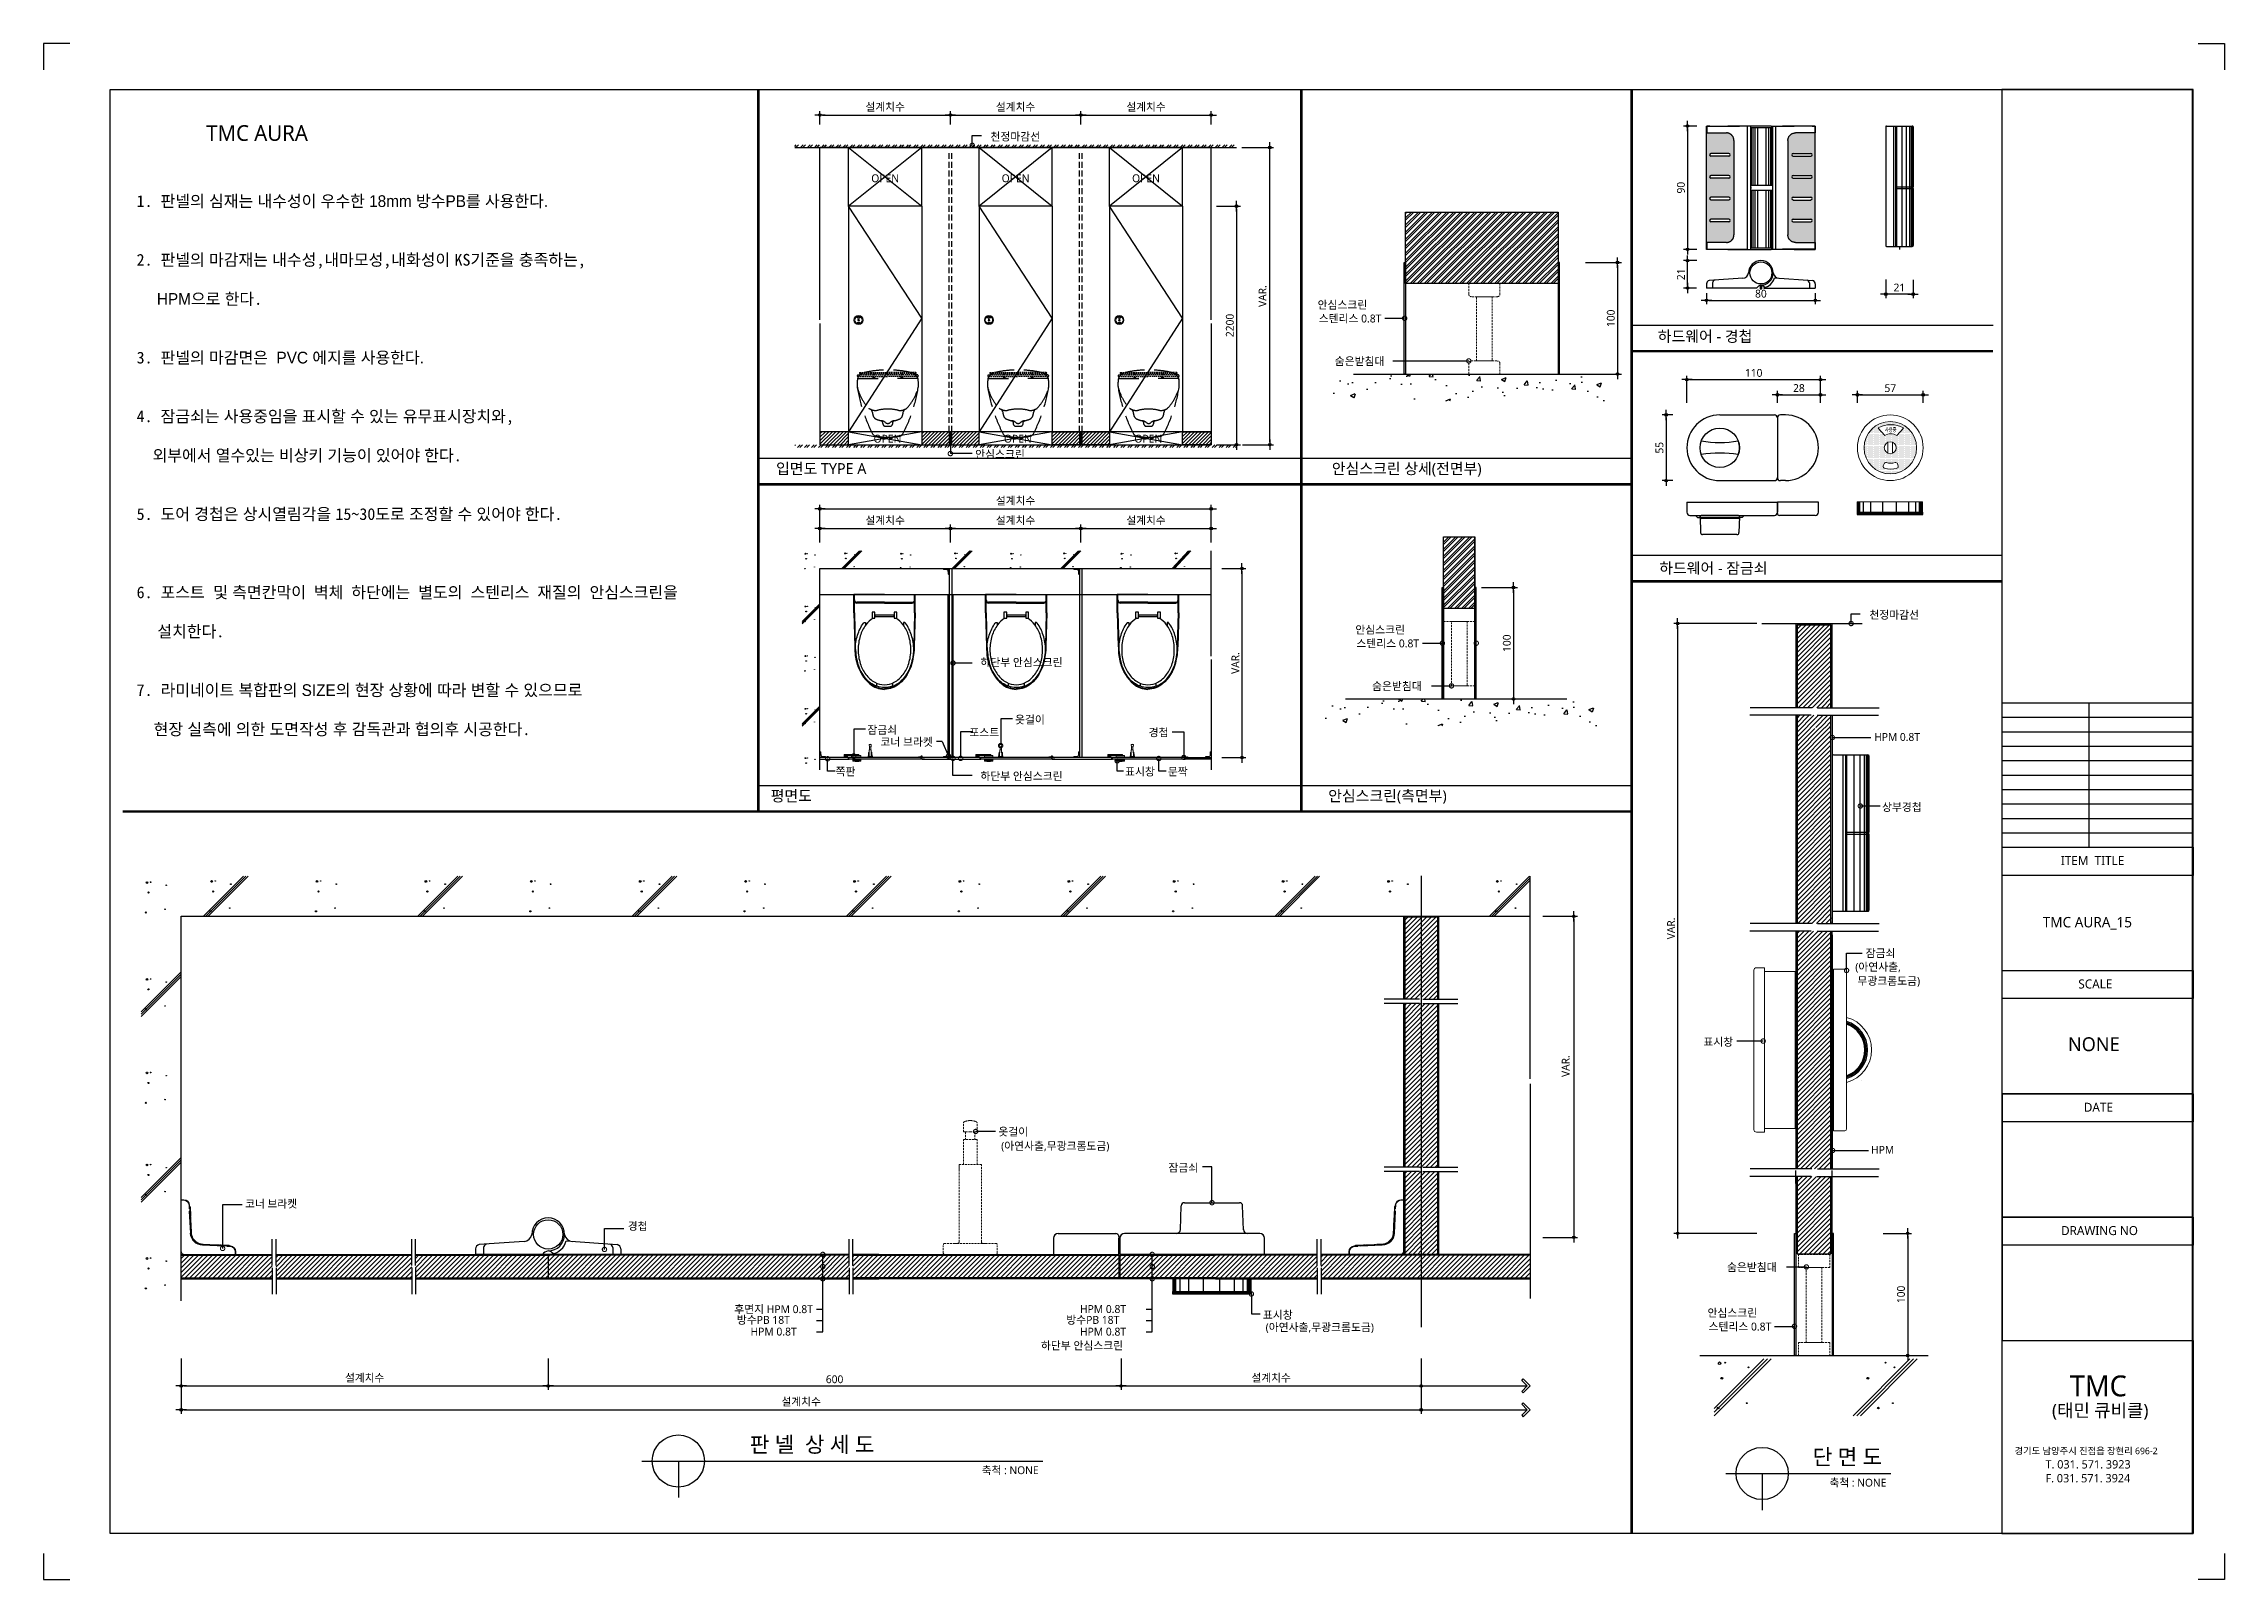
# Model space of a CAD drawing. Extents: x -256 to 8104, y -176 to 5714.
import ezdxf
from ezdxf.enums import TextEntityAlignment as Align

# ---------------------------------------------------------------- set-up
doc = ezdxf.new("R2010")
doc.units = 0
doc.header["$LTSCALE"] = 30
doc.linetypes.add('CEN', pattern=[62, 60, -1, 0, -1])
doc.linetypes.add('HIDDEN', pattern=[0.375, 0.25, -0.125])
doc.layers.get('0').update_dxf_attribs({"linetype": 'CONTINUOUS'})
doc.layers.get('DEFPOINTS').update_dxf_attribs({"linetype": 'CONTINUOUS'})
for name, color, linetype in [('02---제품선', 4, 'CONTINUOUS'), ('0_toilet', 6, 'CONTINUOUS'), ('C', 2, 'CONTINUOUS'), ('curior-0Line', 252, 'CONTINUOUS'), ('DIM', 7, 'CONTINUOUS'), ('HAT', 8, 'CONTINUOUS'), ('HID', 9, 'HIDDEN'), ('jac text', 7, 'CONTINUOUS'), ('TIT', 3, 'CONTINUOUS'), ('경첩', 4, 'CONTINUOUS'), ('문자', 3, 'CONTINUOUS'), ('부자재', 4, 'CONTINUOUS'), ('옷걸이', 4, 'CONTINUOUS'), ('잠금쇠(회전형)', 4, 'CONTINUOUS'), ('중심선', 1, 'CEN'), ('치수', 1, 'CONTINUOUS'), ('판넬', 2, 'CONTINUOUS'), ('해치', 8, 'CONTINUOUS')]:
    doc.layers.add(name, color=color, linetype=linetype)
doc.styles.add('HDW', font='gulim.ttc')
doc.styles.add('돋움', font='malgun.ttf')
doc.dimstyles.new('10', dxfattribs={"dimscale": 10, "dimtxt": 3, "dimasz": 1, "dimexe": 1.5, "dimexo": 2, "dimgap": 1, "dimtad": 1, "dimdec": 0, "dimlunit": 6, "dimtxsty": '돋움', "dimblk": 'DIMDOT', "dimcen": -1, "dimdle": 1.5, "dimclrt": 3, "dimazin": 3, "dimtfac": 1, "dimtdec": 0, "dimtix": 1, "dimtmove": 2, "dimatfit": 3, "dimldrblk": 'DIMDOT', "dimarcsym": 0})
pattern_1 = [(45, (139999.996, 0), (-8.980256, 8.980256), [])]
pattern_2 = [(45, (139939.411, 92.074), (-8.980256, 8.980256), [])]

# ---------------------------------------------------------------- blocks, each defined once
blk = doc.blocks.new('DIMDOT')
at = {"linetype": 'Continuous'}
blk.add_line((-2, 0), (2, 0), dxfattribs=at)
for radius in [0.5, 0.25]:
    blk.add_circle((0, 0), radius, dxfattribs=at)
blk = doc.blocks.new('*D449')
at = {"layer": 'DEFPOINTS', "color": 0}
for p in [(151541.7, 5615.9), (151041.7, 5559.6), (151541.7, 5559.6)]:
    blk.add_point(p, dxfattribs=at)
at = {"layer": 'DIM', "color": 0, "lineweight": -2, "ltscale": 10}
for p, q in [((151041.7, 5579.6), (151041.7, 5630.9)), ((151051.7, 5615.9), (151531.7, 5615.9)), ((151541.7, 5579.6), (151541.7, 5630.9))]:
    blk.add_line(p, q, dxfattribs=at)
at = {"layer": 'DIM', "color": 0, "lineweight": -2, "xscale": 10, "yscale": 10, "zscale": 10, "rotation": 180}
blk.add_blockref('DIMDOT', (151041.7, 5615.9), dxfattribs=at)
at = {"layer": 'DIM', "color": 0, "lineweight": -2, "xscale": 10, "yscale": 10, "zscale": 10}
blk.add_blockref('DIMDOT', (151541.7, 5615.9), dxfattribs=at)
at = {"layer": 'DIM', "color": 3, "insert": (151291.7, 5645.6), "char_height": 30, "attachment_point": 5, "style": '돋움'}
blk.add_mtext('설계치수', dxfattribs=at)
blk = doc.blocks.new('*D450')
at = {"layer": 'DEFPOINTS', "color": 0}
for p in [(152041.7, 5615.9), (151541.7, 5559.6), (152041.7, 5559.6)]:
    blk.add_point(p, dxfattribs=at)
at = {"layer": 'DIM', "color": 0, "lineweight": -2, "ltscale": 10}
for p, q in [((151541.7, 5579.6), (151541.7, 5630.9)), ((151551.7, 5615.9), (152031.7, 5615.9)), ((152041.7, 5579.6), (152041.7, 5630.9))]:
    blk.add_line(p, q, dxfattribs=at)
at = {"layer": 'DIM', "color": 0, "lineweight": -2, "xscale": 10, "yscale": 10, "zscale": 10, "rotation": 180}
blk.add_blockref('DIMDOT', (151541.7, 5615.9), dxfattribs=at)
at = {"layer": 'DIM', "color": 0, "lineweight": -2, "xscale": 10, "yscale": 10, "zscale": 10}
blk.add_blockref('DIMDOT', (152041.7, 5615.9), dxfattribs=at)
at = {"layer": 'DIM', "color": 3, "insert": (151791.7, 5645.6), "char_height": 30, "attachment_point": 5, "style": '돋움'}
blk.add_mtext('설계치수', dxfattribs=at)
blk = doc.blocks.new('*D451')
at = {"layer": 'DEFPOINTS', "color": 0}
for p in [(152541.7, 5615.9), (152041.7, 5559.6), (152541.7, 5559.6)]:
    blk.add_point(p, dxfattribs=at)
at = {"layer": 'DIM', "color": 0, "lineweight": -2, "ltscale": 10}
for p, q in [((152041.7, 5579.6), (152041.7, 5630.9)), ((152051.7, 5615.9), (152531.7, 5615.9)), ((152541.7, 5579.6), (152541.7, 5630.9))]:
    blk.add_line(p, q, dxfattribs=at)
at = {"layer": 'DIM', "color": 0, "lineweight": -2, "xscale": 10, "yscale": 10, "zscale": 10, "rotation": 180}
blk.add_blockref('DIMDOT', (152041.7, 5615.9), dxfattribs=at)
at = {"layer": 'DIM', "color": 0, "lineweight": -2, "xscale": 10, "yscale": 10, "zscale": 10}
blk.add_blockref('DIMDOT', (152541.7, 5615.9), dxfattribs=at)
at = {"layer": 'DIM', "color": 3, "insert": (152291.7, 5645.6), "char_height": 30, "attachment_point": 5, "style": '돋움'}
blk.add_mtext('설계치수', dxfattribs=at)
blk = doc.blocks.new('*D452')
at = {"layer": 'DEFPOINTS', "color": 0}
for p in [(152541.7, 5266.7), (152541.7, 4351.7), (152638.6, 4351.7)]:
    blk.add_point(p, dxfattribs=at)
at = {"layer": 'DIM', "color": 0, "lineweight": -2, "ltscale": 10}
for p, q in [((152561.7, 5266.7), (152653.6, 5266.7)), ((152638.6, 5256.7), (152638.6, 4361.7)), ((152561.7, 4351.7), (152653.6, 4351.7))]:
    blk.add_line(p, q, dxfattribs=at)
at = {"layer": 'DIM', "color": 0, "lineweight": -2, "xscale": 10, "yscale": 10, "zscale": 10}
for p, rotation in [((152638.6, 5266.7), 90), ((152638.6, 4351.7), 270)]:
    blk.add_blockref('DIMDOT', p, dxfattribs=dict(at, rotation=rotation))
at = {"layer": 'DIM', "color": 3, "insert": (152613.1, 4809.2), "char_height": 30, "attachment_point": 5, "rotation": 90, "style": '돋움'}
blk.add_mtext('2200', dxfattribs=at)
blk = doc.blocks.new('*D453')
at = {"layer": 'DEFPOINTS', "color": 0}
for p in [(152562.7, 3876.8), (152562.7, 3151.8), (152659.6, 3151.8)]:
    blk.add_point(p, dxfattribs=at)
at = {"layer": 'DIM', "color": 0, "lineweight": -2, "ltscale": 10}
for p, q in [((152582.7, 3876.8), (152674.6, 3876.8)), ((152659.6, 3866.8), (152659.6, 3161.8)), ((152582.7, 3151.8), (152674.6, 3151.8))]:
    blk.add_line(p, q, dxfattribs=at)
at = {"layer": 'DIM', "color": 0, "lineweight": -2, "xscale": 10, "yscale": 10, "zscale": 10}
for p, rotation in [((152659.6, 3876.8), 90), ((152659.6, 3151.8), 270)]:
    blk.add_blockref('DIMDOT', p, dxfattribs=dict(at, rotation=rotation))
at = {"layer": 'DIM', "color": 3, "insert": (152634.4, 3514.3), "char_height": 30, "attachment_point": 5, "rotation": 90, "style": '돋움'}
blk.add_mtext('VAR.', dxfattribs=at)
blk = doc.blocks.new('_DOTSMALL')
at = {"color": 0, "linetype": 'ByBlock', "const_width": 0.5}
blk.add_lwpolyline([(-0.0625, 0, 1), (0.0625, 0, 1)], format="xyb", close=True, dxfattribs=at)
blk = doc.blocks.new('A$C63EC304E')
at = {"layer": '치수', "color": 1, "xscale": 2.5, "yscale": 2.5, "zscale": 2.5, "rotation": 234.3098741996962}
blk.add_blockref('_DOTSMALL', (0.31, 0.31), dxfattribs=at)
blk = doc.blocks.new('A$C2BC9653E')
at = {"layer": '치수', "xscale": 0.3333333333333333, "yscale": 0.3333333333333333, "zscale": 0.3333333333333333}
blk.add_blockref('A$C63EC304E', (0, 0), dxfattribs=at)
blk = doc.blocks.new('A$C7FC71301')
at = {"layer": '치수', "rotation": 180}
blk.add_blockref('A$C2BC9653E', (0.21, 0.21), dxfattribs=at)
blk = doc.blocks.new('A$C4A20372B')
at = {"layer": '치수'}
blk.add_blockref('A$C7FC71301', (0, 0), dxfattribs=at)
blk = doc.blocks.new('A$C566469F5')
at = {"layer": '치수'}
blk.add_blockref('A$C4A20372B', (0, 0), dxfattribs=at)
blk = doc.blocks.new('A$C7E317CD4')
at = {"layer": '해치', "xscale": 2, "yscale": 2, "zscale": 2}
blk.add_blockref('A$C566469F5', (0, 0), dxfattribs=at)
blk = doc.blocks.new('A$C601D7F27')
at = {"layer": '치수'}
blk.add_blockref('A$C7E317CD4', (0, 0), dxfattribs=at)
blk = doc.blocks.new('A$C38802C08')
at = {"layer": '치수'}
blk.add_blockref('A$C601D7F27', (0, 0), dxfattribs=at)
blk = doc.blocks.new('*D454')
at = {"layer": 'DEFPOINTS', "color": 0}
for p in [(152541.7, 4030.4), (152041.7, 3957.3), (152541.7, 3957.3)]:
    blk.add_point(p, dxfattribs=at)
at = {"layer": 'DIM', "color": 0, "lineweight": -2, "ltscale": 10}
for p, q in [((152041.7, 3977.3), (152041.7, 4045.4)), ((152051.7, 4030.4), (152531.7, 4030.4)), ((152541.7, 3977.3), (152541.7, 4045.4))]:
    blk.add_line(p, q, dxfattribs=at)
at = {"layer": 'DIM', "color": 0, "lineweight": -2, "xscale": 10, "yscale": 10, "zscale": 10, "rotation": 180}
blk.add_blockref('DIMDOT', (152041.7, 4030.4), dxfattribs=at)
at = {"layer": 'DIM', "color": 0, "lineweight": -2, "xscale": 10, "yscale": 10, "zscale": 10}
blk.add_blockref('DIMDOT', (152541.7, 4030.4), dxfattribs=at)
at = {"layer": 'DIM', "color": 3, "insert": (152291.7, 4060), "char_height": 30, "attachment_point": 5, "style": '돋움'}
blk.add_mtext('설계치수', dxfattribs=at)
blk = doc.blocks.new('*D455')
at = {"layer": 'DEFPOINTS', "color": 0}
for p in [(152541.7, 4105.7), (151041.7, 3957.3), (152541.7, 3957.3)]:
    blk.add_point(p, dxfattribs=at)
at = {"layer": 'DIM', "color": 0, "lineweight": -2, "ltscale": 10}
for p, q in [((151041.7, 3977.3), (151041.7, 4120.7)), ((151051.7, 4105.7), (152531.7, 4105.7)), ((152541.7, 3977.3), (152541.7, 4120.7))]:
    blk.add_line(p, q, dxfattribs=at)
at = {"layer": 'DIM', "color": 0, "lineweight": -2, "xscale": 10, "yscale": 10, "zscale": 10, "rotation": 180}
blk.add_blockref('DIMDOT', (151041.7, 4105.7), dxfattribs=at)
at = {"layer": 'DIM', "color": 0, "lineweight": -2, "xscale": 10, "yscale": 10, "zscale": 10}
blk.add_blockref('DIMDOT', (152541.7, 4105.7), dxfattribs=at)
at = {"layer": 'DIM', "color": 3, "insert": (151791.7, 4135.4), "char_height": 30, "attachment_point": 5, "style": '돋움'}
blk.add_mtext('설계치수', dxfattribs=at)
blk = doc.blocks.new('*D456')
at = {"layer": 'DEFPOINTS', "color": 0}
for p in [(152041.7, 4030.4), (151541.7, 3957.3), (152041.7, 3957.3)]:
    blk.add_point(p, dxfattribs=at)
at = {"layer": 'DIM', "color": 0, "lineweight": -2, "ltscale": 10}
for p, q in [((151541.7, 3977.3), (151541.7, 4045.4)), ((151551.7, 4030.4), (152031.7, 4030.4)), ((152041.7, 3977.3), (152041.7, 4045.4))]:
    blk.add_line(p, q, dxfattribs=at)
at = {"layer": 'DIM', "color": 0, "lineweight": -2, "xscale": 10, "yscale": 10, "zscale": 10, "rotation": 180}
blk.add_blockref('DIMDOT', (151541.7, 4030.4), dxfattribs=at)
at = {"layer": 'DIM', "color": 0, "lineweight": -2, "xscale": 10, "yscale": 10, "zscale": 10}
blk.add_blockref('DIMDOT', (152041.7, 4030.4), dxfattribs=at)
at = {"layer": 'DIM', "color": 3, "insert": (151791.7, 4060), "char_height": 30, "attachment_point": 5, "style": '돋움'}
blk.add_mtext('설계치수', dxfattribs=at)
blk = doc.blocks.new('*D457')
at = {"layer": 'DEFPOINTS', "color": 0}
for p in [(151541.7, 4030.4), (151041.7, 3957.3), (151541.7, 3957.3)]:
    blk.add_point(p, dxfattribs=at)
at = {"layer": 'DIM', "color": 0, "lineweight": -2, "ltscale": 10}
for p, q in [((151041.7, 3977.3), (151041.7, 4045.4)), ((151051.7, 4030.4), (151531.7, 4030.4)), ((151541.7, 3977.3), (151541.7, 4045.4))]:
    blk.add_line(p, q, dxfattribs=at)
at = {"layer": 'DIM', "color": 0, "lineweight": -2, "xscale": 10, "yscale": 10, "zscale": 10, "rotation": 180}
blk.add_blockref('DIMDOT', (151041.7, 4030.4), dxfattribs=at)
at = {"layer": 'DIM', "color": 0, "lineweight": -2, "xscale": 10, "yscale": 10, "zscale": 10}
blk.add_blockref('DIMDOT', (151541.7, 4030.4), dxfattribs=at)
at = {"layer": 'DIM', "color": 3, "insert": (151291.7, 4060), "char_height": 30, "attachment_point": 5, "style": '돋움'}
blk.add_mtext('설계치수', dxfattribs=at)
blk = doc.blocks.new('*D458')
at = {"layer": 'DEFPOINTS', "color": 0}
for p in [(154877.2, 4601.3), (154365.2, 4492.7), (154877.2, 4492.7)]:
    blk.add_point(p, dxfattribs=at)
at = {"layer": 'DIM', "color": 0, "lineweight": -2, "ltscale": 10}
for p, q in [((154365.2, 4512.7), (154365.2, 4616.3)), ((154375.2, 4601.3), (154867.2, 4601.3)), ((154877.2, 4512.7), (154877.2, 4616.3))]:
    blk.add_line(p, q, dxfattribs=at)
at = {"layer": 'DIM', "color": 0, "lineweight": -2, "xscale": 10, "yscale": 10, "zscale": 10, "rotation": 180}
blk.add_blockref('DIMDOT', (154365.2, 4601.3), dxfattribs=at)
at = {"layer": 'DIM', "color": 0, "lineweight": -2, "xscale": 10, "yscale": 10, "zscale": 10}
blk.add_blockref('DIMDOT', (154877.2, 4601.3), dxfattribs=at)
at = {"layer": 'DIM', "color": 3, "insert": (154621.2, 4626.9), "char_height": 30, "attachment_point": 5, "style": '돋움'}
blk.add_mtext('110', dxfattribs=at)
blk = doc.blocks.new('*D459')
at = {"layer": 'DEFPOINTS', "color": 0}
for p in [(154877.2, 4543.3), (154712.1, 4492.7), (154877.2, 4492.7)]:
    blk.add_point(p, dxfattribs=at)
at = {"layer": 'DIM', "color": 0, "lineweight": -2, "ltscale": 10}
for p, q in [((154712.1, 4512.7), (154712.1, 4558.3)), ((154722.1, 4543.3), (154867.2, 4543.3)), ((154877.2, 4512.7), (154877.2, 4558.3))]:
    blk.add_line(p, q, dxfattribs=at)
at = {"layer": 'DIM', "color": 0, "lineweight": -2, "xscale": 10, "yscale": 10, "zscale": 10, "rotation": 180}
blk.add_blockref('DIMDOT', (154712.1, 4543.3), dxfattribs=at)
at = {"layer": 'DIM', "color": 0, "lineweight": -2, "xscale": 10, "yscale": 10, "zscale": 10}
blk.add_blockref('DIMDOT', (154877.2, 4543.3), dxfattribs=at)
at = {"layer": 'DIM', "color": 3, "insert": (154794.7, 4568.8), "char_height": 30, "attachment_point": 5, "style": '돋움'}
blk.add_mtext('28', dxfattribs=at)
blk = doc.blocks.new('*D460')
at = {"layer": 'DEFPOINTS', "color": 0}
for p in [(155270.9, 4543.3), (155018.9, 4492.7), (155270.9, 4492.7)]:
    blk.add_point(p, dxfattribs=at)
at = {"layer": 'DIM', "color": 0, "lineweight": -2, "ltscale": 10}
for p, q in [((155018.9, 4512.7), (155018.9, 4558.3)), ((155028.9, 4543.3), (155260.9, 4543.3)), ((155270.9, 4512.7), (155270.9, 4558.3))]:
    blk.add_line(p, q, dxfattribs=at)
at = {"layer": 'DIM', "color": 0, "lineweight": -2, "xscale": 10, "yscale": 10, "zscale": 10, "rotation": 180}
blk.add_blockref('DIMDOT', (155018.9, 4543.3), dxfattribs=at)
at = {"layer": 'DIM', "color": 0, "lineweight": -2, "xscale": 10, "yscale": 10, "zscale": 10}
blk.add_blockref('DIMDOT', (155270.9, 4543.3), dxfattribs=at)
at = {"layer": 'DIM', "color": 3, "insert": (155144.9, 4568.6), "char_height": 30, "attachment_point": 5, "style": '돋움'}
blk.add_mtext('57', dxfattribs=at)
blk = doc.blocks.new('*D461')
at = {"layer": 'DEFPOINTS', "color": 0}
for p in [(154422.8, 5574), (154367.8, 5100.9), (154422.8, 5100.9)]:
    blk.add_point(p, dxfattribs=at)
at = {"layer": 'DIM', "color": 0, "lineweight": -2, "ltscale": 10}
for p, q in [((154402.8, 5574), (154352.8, 5574)), ((154367.8, 5564), (154367.8, 5110.9)), ((154402.8, 5100.9), (154352.8, 5100.9))]:
    blk.add_line(p, q, dxfattribs=at)
at = {"layer": 'DIM', "color": 0, "lineweight": -2, "xscale": 10, "yscale": 10, "zscale": 10}
for p, rotation in [((154367.8, 5574), 90), ((154367.8, 5100.9), 270)]:
    blk.add_blockref('DIMDOT', p, dxfattribs=dict(at, rotation=rotation))
at = {"layer": 'DIM', "color": 3, "insert": (154342.3, 5337.5), "char_height": 30, "attachment_point": 5, "rotation": 90, "style": '돋움'}
blk.add_mtext('90', dxfattribs=at)
blk = doc.blocks.new('*D462')
at = {"layer": 'DEFPOINTS', "color": 0}
for p in [(154440.4, 4952.7), (154857.5, 4952.7), (154857.5, 4905.3)]:
    blk.add_point(p, dxfattribs=at)
at = {"layer": 'DIM', "color": 0, "lineweight": -2, "ltscale": 10}
for p, q in [((154440.4, 4932.7), (154440.4, 4890.3)), ((154857.5, 4932.7), (154857.5, 4890.3)), ((154450.4, 4905.3), (154847.5, 4905.3))]:
    blk.add_line(p, q, dxfattribs=at)
at = {"layer": 'DIM', "color": 0, "lineweight": -2, "xscale": 10, "yscale": 10, "zscale": 10, "rotation": 180}
blk.add_blockref('DIMDOT', (154440.4, 4905.3), dxfattribs=at)
at = {"layer": 'DIM', "color": 0, "lineweight": -2, "xscale": 10, "yscale": 10, "zscale": 10}
blk.add_blockref('DIMDOT', (154857.5, 4905.3), dxfattribs=at)
at = {"layer": 'DIM', "color": 3, "insert": (154648.9, 4930.8), "char_height": 30, "attachment_point": 5, "style": '돋움'}
blk.add_mtext('80', dxfattribs=at)
blk = doc.blocks.new('*D463')
at = {"layer": 'DEFPOINTS', "color": 0}
for p in [(154367.8, 5057.7), (154422.8, 5057.7), (154422.1, 4952.7)]:
    blk.add_point(p, dxfattribs=at)
at = {"layer": 'DIM', "color": 0, "lineweight": -2, "ltscale": 10}
for p, q in [((154402.8, 5057.7), (154352.8, 5057.7)), ((154367.8, 4962.7), (154367.8, 5047.7)), ((154402.1, 4952.7), (154352.8, 4952.7))]:
    blk.add_line(p, q, dxfattribs=at)
at = {"layer": 'DIM', "color": 0, "lineweight": -2, "xscale": 10, "yscale": 10, "zscale": 10}
for p, rotation in [((154367.8, 5057.7), 90), ((154367.8, 4952.7), 270)]:
    blk.add_blockref('DIMDOT', p, dxfattribs=dict(at, rotation=rotation))
at = {"layer": 'DIM', "color": 3, "insert": (154342.5, 5005.2), "char_height": 30, "attachment_point": 5, "rotation": 90, "style": '돋움'}
blk.add_mtext('21', dxfattribs=at)
blk = doc.blocks.new('*D464')
at = {"layer": 'DEFPOINTS', "color": 0}
for p in [(155127.3, 5004.9), (155232.3, 5004.1), (155127.3, 4929.2)]:
    blk.add_point(p, dxfattribs=at)
at = {"layer": 'DIM', "color": 0, "lineweight": -2, "ltscale": 10}
for p, q in [((155127.3, 4984.9), (155127.3, 4914.2)), ((155232.3, 4984.1), (155232.3, 4914.2)), ((155222.3, 4929.2), (155137.3, 4929.2))]:
    blk.add_line(p, q, dxfattribs=at)
at = {"layer": 'DIM', "color": 0, "lineweight": -2, "xscale": 10, "yscale": 10, "zscale": 10, "rotation": 180}
blk.add_blockref('DIMDOT', (155127.3, 4929.2), dxfattribs=at)
at = {"layer": 'DIM', "color": 0, "lineweight": -2, "xscale": 10, "yscale": 10, "zscale": 10}
blk.add_blockref('DIMDOT', (155232.3, 4929.2), dxfattribs=at)
at = {"layer": 'DIM', "color": 3, "insert": (155179.8, 4954.5), "char_height": 30, "attachment_point": 5, "style": '돋움'}
blk.add_mtext('21', dxfattribs=at)
blk = doc.blocks.new('A$C10E41893')
at = {"layer": '부자재'}
for p, q in [((6, 0), (6, 196)), ((123, 196), (6, 196)), ((123, 192), (6, 192)), ((55, 0), (55, 177)), ((61, 0), (61, 177)), ((6, 0), (6, -196)), ((55, 0), (55, -177)), ((61, 0), (61, -177)), ((123, -192), (6, -192)), ((123, -196), (6, -196))]:
    blk.add_line(p, q, dxfattribs=at)
for points in [[(123, 196, -0.012538), (123, 196), (335, 190, -0.055395), (445, 175, -0.154276), (577, 93, -0.179504), (612, 0, -0.179504)], [(123, 192, -0.012538), (123, 192), (335, 187, -0.055395), (444, 172, -0.154276), (574, 91, -0.179504), (608, 0, -0.179504)], [(157, -72, 0.089162), (200, -119, 0.085733), (270, -155, 0.075373), (359, -168, 0.075373), (447, -155, 0.085733), (517, -119, 0.106084), (567, -62, 0.126931), (583, 0, 0.126931), (567, 62, 0.106084), (517, 119, 0.085733), (447, 155, 0.075373), (359, 168, 0.075373), (270, 155, 0.085733), (200, 119, 0.089162), (157, 72)], [(572, 51), (589, 51), (589, 60, 0.021185), (583, 71, 0.106084), (528, 134, 0.085733), (453, 172, 0.075373), (359, 187, 0.075373), (265, 172, 0.085733), (189, 134, 0.007337), (184, 130), (184, 122), (205, 122)], [(123, -196, 0.012538), (123, -196), (335, -190, 0.055395), (445, -175, 0.154276), (577, -93, 0.179504), (612, 0, 0.179504)], [(123, -192, 0.012538), (123, -192), (335, -187, 0.055395), (444, -172, 0.154276), (574, -91, 0.179504), (608, 0, 0.179504)], [(589, -51, 0.090214), (598, 0, 0.090214), (589, 51, 0.106084)], [(572, -51), (589, -51), (589, -60, -0.021185), (583, -71, -0.106084), (528, -134, -0.085733), (453, -172, -0.075373), (359, -187, -0.075373), (265, -172, -0.085733), (189, -134, -0.007337), (184, -130), (184, -122), (205, -122)]]:
    blk.add_lwpolyline(points, format="xyb", dxfattribs=at)
blk.add_lwpolyline([(138, -61), (119, -61), (119, -79), (157, -79), (157, -61), (138, -61), (147, -61), (147, 61), (138, 61), (157, 61), (157, 79), (119, 79), (119, 61), (138, 61), (138, -61), (119, -61)], dxfattribs=at)
for centre, start, end in [((40, 177), 0, 90), ((46, 177), 0, 90), ((40, -177), 270, 0), ((46, -177), 270, 0)]:
    blk.add_arc(centre, 15, start, end, dxfattribs=at)
blk = doc.blocks.new('A$C460A2A32')
at = {"color": 0}
for p, q in [((3, 20), (0, 16)), ((3, 20), (9, 20)), ((4, 10), (162, 10)), ((9, 20), (162, 20)), ((13, 32), (11, 30)), ((13, 32), (162, 32)), ((13, 27), (162, 27)), ((312, 32), (162, 32)), ((312, 27), (162, 27)), ((316, 20), (162, 20)), ((321, 10), (162, 10)), ((312, 32), (313, 30)), ((322, 20), (316, 20)), ((322, 20), (324, 16))]:
    blk.add_line(p, q, dxfattribs=at)
for centre, radius, start, end in [((4, 14), 4, 150.0107, 270), ((13, 29), 2, 135, 270), ((109, 28), 26, 182.6717, 198.4118), ((109, 10), 26, 180, 202.6199), ((107, 28), 23, 183.0205, 200.9186), ((107, 10), 23, 180, 205.7715), ((69, 10), 23, 334.2285, 0), ((69, 28), 23, 339.0814, 356.9795), ((67, 10), 26, 337.3801, 0), ((67, 28), 26, 341.5882, 357.3283), ((257, 10), 26, 180, 202.6199), ((257, 28), 26, 182.6717, 198.4118), ((256, 28), 23, 183.0205, 200.9186), ((256, 10), 23, 180, 205.7715), ((217, 10), 23, 334.2285, 0), ((217, 28), 23, 339.0814, 356.9795), ((216, 28), 26, 341.5882, 357.3283), ((216, 10), 26, 337.3801, 0), ((312, 29), 2, 270, 45), ((321, 14), 4, 270, 29.9893)]:
    blk.add_arc(centre, radius, start, end, dxfattribs=at)
blk = doc.blocks.new('*D465')
at = {"layer": 'DEFPOINTS', "color": 0}
for p in [(154330.8, 4466.1), (154285.2, 4214.1), (154330.8, 4214.1)]:
    blk.add_point(p, dxfattribs=at)
at = {"layer": 'DIM', "color": 0, "lineweight": -2, "ltscale": 10}
for p, q in [((154310.8, 4466.1), (154270.2, 4466.1)), ((154285.2, 4456.1), (154285.2, 4224.1)), ((154310.8, 4214.1), (154270.2, 4214.1))]:
    blk.add_line(p, q, dxfattribs=at)
at = {"layer": 'DIM', "color": 0, "lineweight": -2, "xscale": 10, "yscale": 10, "zscale": 10}
for p, rotation in [((154285.2, 4466.1), 90), ((154285.2, 4214.1), 270)]:
    blk.add_blockref('DIMDOT', p, dxfattribs=dict(at, rotation=rotation))
at = {"layer": 'DIM', "color": 3, "insert": (154259.9, 4340.1), "char_height": 30, "attachment_point": 5, "rotation": 90, "style": '돋움'}
blk.add_mtext('55', dxfattribs=at)
blk = doc.blocks.new('*D466')
at = {"layer": 'DEFPOINTS', "color": 0}
for p in [(154653.8, 3666.1), (154329.7, 1327.1), (154653.8, 1327.1)]:
    blk.add_point(p, dxfattribs=at)
at = {"layer": 'DIM', "color": 0, "lineweight": -2, "ltscale": 10}
for p, q in [((154633.8, 3666.1), (154314.7, 3666.1)), ((154329.7, 3656.1), (154329.7, 1337.1)), ((154633.8, 1327.1), (154314.7, 1327.1))]:
    blk.add_line(p, q, dxfattribs=at)
at = {"layer": 'DIM', "color": 0, "lineweight": -2, "xscale": 10, "yscale": 10, "zscale": 10}
for p, rotation in [((154329.7, 3666.1), 90), ((154329.7, 1327.1), 270)]:
    blk.add_blockref('DIMDOT', p, dxfattribs=dict(at, rotation=rotation))
at = {"layer": 'DIM', "color": 3, "insert": (154304.5, 2496.6), "char_height": 30, "attachment_point": 5, "rotation": 90, "style": '돋움'}
blk.add_mtext('VAR.', dxfattribs=at)
blk = doc.blocks.new('A$C13EB2441')
for p, q in [((0.84, 7.37), (0.84, 14.11)), ((0.84, 6.74), (0.84, 0))]:
    blk.add_line(p, q)
blk = doc.blocks.new('*D467')
at = {"layer": 'DEFPOINTS', "color": 0}
for p in [(155097.3, 1327.2), (155097.3, 858.9), (155211.6, 858.9)]:
    blk.add_point(p, dxfattribs=at)
at = {"layer": 'DIM', "color": 0, "lineweight": -2, "ltscale": 10}
for p, q in [((155117.3, 1327.2), (155226.6, 1327.2)), ((155211.6, 1317.2), (155211.6, 868.9)), ((155117.3, 858.9), (155226.6, 858.9))]:
    blk.add_line(p, q, dxfattribs=at)
at = {"layer": 'DIM', "color": 0, "lineweight": -2, "xscale": 10, "yscale": 10, "zscale": 10}
for p, rotation in [((155211.6, 1327.2), 90), ((155211.6, 858.9), 270)]:
    blk.add_blockref('DIMDOT', p, dxfattribs=dict(at, rotation=rotation))
at = {"layer": 'DIM', "color": 3, "insert": (155186, 1093), "char_height": 30, "attachment_point": 5, "rotation": 90, "style": '돋움'}
blk.add_mtext('100', dxfattribs=at)
blk = doc.blocks.new('*D468')
at = {"layer": 'DEFPOINTS', "color": 0}
for p in [(153557.6, 3804.2), (153557.6, 3376.7), (153700.6, 3376.7)]:
    blk.add_point(p, dxfattribs=at)
at = {"layer": 'DIM', "color": 0, "lineweight": -2, "ltscale": 10}
for p, q in [((153577.6, 3804.2), (153715.6, 3804.2)), ((153700.6, 3794.2), (153700.6, 3386.7)), ((153577.6, 3376.7), (153715.6, 3376.7))]:
    blk.add_line(p, q, dxfattribs=at)
at = {"layer": 'DIM', "color": 0, "lineweight": -2, "xscale": 10, "yscale": 10, "zscale": 10}
for p, rotation in [((153700.6, 3804.2), 90), ((153700.6, 3376.7), 270)]:
    blk.add_blockref('DIMDOT', p, dxfattribs=dict(at, rotation=rotation))
at = {"layer": 'DIM', "color": 3, "insert": (153675, 3590.5), "char_height": 30, "attachment_point": 5, "rotation": 90, "style": '돋움'}
blk.add_mtext('100', dxfattribs=at)
blk = doc.blocks.new('*D469')
at = {"layer": 'DEFPOINTS', "color": 0}
for p in [(152638.6, 5491.5), (152766, 5491.5), (152641.1, 4351.7)]:
    blk.add_point(p, dxfattribs=at)
at = {"layer": 'DIM', "color": 0, "lineweight": -2, "ltscale": 10}
for p, q in [((152658.6, 5491.5), (152781, 5491.5)), ((152766, 4361.7), (152766, 5481.5)), ((152661.1, 4351.7), (152781, 4351.7))]:
    blk.add_line(p, q, dxfattribs=at)
at = {"layer": 'DIM', "color": 0, "lineweight": -2, "xscale": 10, "yscale": 10, "zscale": 10}
for p, rotation in [((152766, 5491.5), 90), ((152766, 4351.7), 270)]:
    blk.add_blockref('DIMDOT', p, dxfattribs=dict(at, rotation=rotation))
at = {"layer": 'DIM', "color": 3, "insert": (152738.7, 4921.6), "char_height": 30, "attachment_point": 5, "rotation": 90, "style": '돋움'}
blk.add_mtext('VAR.', dxfattribs=at)
blk = doc.blocks.new('*D470')
at = {"layer": 'DEFPOINTS', "color": 0}
for p in [(153956.3, 5050.3), (153956.3, 4622.8), (154099.2, 4622.8)]:
    blk.add_point(p, dxfattribs=at)
at = {"layer": 'DIM', "color": 0, "lineweight": -2, "ltscale": 10}
for p, q in [((153976.3, 5050.3), (154114.2, 5050.3)), ((154099.2, 5040.3), (154099.2, 4632.8)), ((153976.3, 4622.8), (154114.2, 4622.8))]:
    blk.add_line(p, q, dxfattribs=at)
at = {"layer": 'DIM', "color": 0, "lineweight": -2, "xscale": 10, "yscale": 10, "zscale": 10}
for p, rotation in [((154099.2, 5050.3), 90), ((154099.2, 4622.8), 270)]:
    blk.add_blockref('DIMDOT', p, dxfattribs=dict(at, rotation=rotation))
at = {"layer": 'DIM', "color": 3, "insert": (154073.6, 4836.6), "char_height": 30, "attachment_point": 5, "rotation": 90, "style": '돋움'}
blk.add_mtext('100', dxfattribs=at)
blk = doc.blocks.new('*D471')
at = {"layer": 'DEFPOINTS', "color": 0}
for p in [(148592.8, 867.6), (149999.9, 867.6), (149999.9, 741.9)]:
    blk.add_point(p, dxfattribs=at)
at = {"layer": 'DIM', "color": 0, "lineweight": -2, "ltscale": 10}
for p, q in [((148592.8, 847.6), (148592.8, 726.9)), ((149999.9, 847.6), (149999.9, 726.9)), ((148602.8, 741.9), (149989.9, 741.9))]:
    blk.add_line(p, q, dxfattribs=at)
at = {"layer": 'DIM', "color": 0, "lineweight": -2, "xscale": 10, "yscale": 10, "zscale": 10, "rotation": 180}
blk.add_blockref('DIMDOT', (148592.8, 741.9), dxfattribs=at)
at = {"layer": 'DIM', "color": 0, "lineweight": -2, "xscale": 10, "yscale": 10, "zscale": 10}
blk.add_blockref('DIMDOT', (149999.9, 741.9), dxfattribs=at)
at = {"layer": 'DIM', "color": 3, "insert": (149296.4, 771.5), "char_height": 30, "attachment_point": 5, "style": '돋움'}
blk.add_mtext('설계치수', dxfattribs=at)
blk = doc.blocks.new('*D472')
at = {"layer": 'DEFPOINTS', "color": 0}
for p in [(148592.8, 867.6), (153346.7, 867.6), (153346.7, 650.4)]:
    blk.add_point(p, dxfattribs=at)
at = {"layer": 'DIM', "color": 0, "lineweight": -2, "ltscale": 10}
for p, q in [((148592.8, 847.6), (148592.8, 635.4)), ((153346.7, 847.6), (153346.7, 635.4)), ((148602.8, 650.4), (153336.7, 650.4))]:
    blk.add_line(p, q, dxfattribs=at)
at = {"layer": 'DIM', "color": 0, "lineweight": -2, "xscale": 10, "yscale": 10, "zscale": 10, "rotation": 180}
blk.add_blockref('DIMDOT', (148592.8, 650.4), dxfattribs=at)
at = {"layer": 'DIM', "color": 0, "lineweight": -2, "xscale": 10, "yscale": 10, "zscale": 10}
blk.add_blockref('DIMDOT', (153346.7, 650.4), dxfattribs=at)
at = {"layer": 'DIM', "color": 3, "insert": (150969.8, 680.1), "char_height": 30, "attachment_point": 5, "style": '돋움'}
blk.add_mtext('설계치수', dxfattribs=at)
blk = doc.blocks.new('*D473')
at = {"layer": 'DEFPOINTS', "color": 0}
for p in [(152195.9, 867.6), (153346.7, 867.6), (153346.7, 741.9)]:
    blk.add_point(p, dxfattribs=at)
at = {"layer": 'DIM', "color": 0, "lineweight": -2, "ltscale": 10}
for p, q in [((152195.9, 847.6), (152195.9, 726.9)), ((153346.7, 847.6), (153346.7, 726.9)), ((152205.9, 741.9), (153336.7, 741.9))]:
    blk.add_line(p, q, dxfattribs=at)
at = {"layer": 'DIM', "color": 0, "lineweight": -2, "xscale": 10, "yscale": 10, "zscale": 10, "rotation": 180}
blk.add_blockref('DIMDOT', (152195.9, 741.9), dxfattribs=at)
at = {"layer": 'DIM', "color": 0, "lineweight": -2, "xscale": 10, "yscale": 10, "zscale": 10}
blk.add_blockref('DIMDOT', (153346.7, 741.9), dxfattribs=at)
at = {"layer": 'DIM', "color": 3, "insert": (152771.3, 771.5), "char_height": 30, "attachment_point": 5, "style": '돋움'}
blk.add_mtext('설계치수', dxfattribs=at)
blk = doc.blocks.new('*D474')
at = {"layer": 'DEFPOINTS', "color": 0}
for p in [(149999.9, 867.6), (152195.9, 867.6), (152195.9, 741.9)]:
    blk.add_point(p, dxfattribs=at)
at = {"layer": 'DIM', "color": 0, "lineweight": -2, "ltscale": 10}
for p, q in [((149999.9, 847.6), (149999.9, 726.9)), ((152195.9, 847.6), (152195.9, 726.9)), ((150009.9, 741.9), (152185.9, 741.9))]:
    blk.add_line(p, q, dxfattribs=at)
at = {"layer": 'DIM', "color": 0, "lineweight": -2, "xscale": 10, "yscale": 10, "zscale": 10, "rotation": 180}
blk.add_blockref('DIMDOT', (149999.9, 741.9), dxfattribs=at)
at = {"layer": 'DIM', "color": 0, "lineweight": -2, "xscale": 10, "yscale": 10, "zscale": 10}
blk.add_blockref('DIMDOT', (152195.9, 741.9), dxfattribs=at)
at = {"layer": 'DIM', "color": 3, "insert": (151097.9, 767.4), "char_height": 30, "attachment_point": 5, "style": '돋움'}
blk.add_mtext('600', dxfattribs=at)
blk = doc.blocks.new('A$C06B31977')
for p, q in [((1.26, 11.06), (1.26, 21.17)), ((1.26, 10.11), (1.26, 0))]:
    blk.add_line(p, q)
blk = doc.blocks.new('*D475')
at = {"layer": 'DEFPOINTS', "color": 0}
for p in [(153793.5, 2543.2), (153793.5, 1311.9), (153931.4, 1311.9)]:
    blk.add_point(p, dxfattribs=at)
at = {"layer": 'DIM', "color": 0, "lineweight": -2, "ltscale": 10}
for p, q in [((153813.5, 2543.2), (153946.4, 2543.2)), ((153931.4, 2533.2), (153931.4, 1321.9)), ((153813.5, 1311.9), (153946.4, 1311.9))]:
    blk.add_line(p, q, dxfattribs=at)
at = {"layer": 'DIM', "color": 0, "lineweight": -2, "xscale": 10, "yscale": 10, "zscale": 10}
for p, rotation in [((153931.4, 2543.2), 90), ((153931.4, 1311.9), 270)]:
    blk.add_blockref('DIMDOT', p, dxfattribs=dict(at, rotation=rotation))
at = {"layer": 'DIM', "color": 3, "insert": (153900.6, 1968.5), "char_height": 30, "attachment_point": 5, "rotation": 90, "style": '돋움'}
blk.add_mtext('VAR.', dxfattribs=at)
blk = doc.blocks.new('AURA_15', base_point=(148321.5, 175.8))
h = blk.add_hatch()
h.set_pattern_fill('ANSI31', color=3, scale=3, angle=180)
h.set_pattern_definition([(225, (148359.996, 0), (6.735192, -6.735192), [])])
h.paths.add_polyline_path([(151151.7, 4401.7), (151041.7, 4401.7), (151041.7, 4351.7), (151151.7, 4351.7)])
h.paths.add_polyline_path([(151536.7, 4401.7), (151431.7, 4401.7), (151431.7, 4351.7), (151536.7, 4351.7)])
h.paths.add_polyline_path([(151651.7, 4401.7), (151546.7, 4401.7), (151546.7, 4351.7), (151651.7, 4351.7)])
h.paths.add_polyline_path([(152036.7, 4401.7), (151931.7, 4401.7), (151931.7, 4351.7), (152036.7, 4351.7)])
h.paths.add_polyline_path([(152151.7, 4401.7), (152046.7, 4401.7), (152046.7, 4351.7), (152151.7, 4351.7)])
h.paths.add_polyline_path([(152541.7, 4401.7), (152431.7, 4401.7), (152431.7, 4351.7), (152541.7, 4351.7)])
h = blk.add_hatch()
h.set_pattern_fill('ANSI31', color=2, style=0)
h.set_pattern_definition([(45, (148359.9965, 0), (-2.245064, 2.245064), [])])
h.paths.add_polyline_path([(151546.7, 4401.7), (151536.7, 4401.7), (151536.7, 4351.7), (151546.7, 4351.7)])
h = blk.add_hatch()
h.set_pattern_fill('ANSI31', color=2, style=0)
h.set_pattern_definition([(45, (148859.9965, 0), (-2.245064, 2.245064), [])])
h.paths.add_polyline_path([(152046.7, 4401.7), (152036.7, 4401.7), (152036.7, 4351.7), (152046.7, 4351.7)])
h = blk.add_hatch()
h.set_pattern_fill('ANSI31', color=2, style=0)
h.set_pattern_definition([(45, (151538.1628, 1839.9894), (-2.245064, 2.245064), [])])
h.paths.add_polyline_path([(153432.6, 3804.2), (153427.6, 3804.2), (153427.6, 3592.5, -1), (153427.6, 3588.4), (153427.6, 3376.7), (153432.6, 3376.7)])
h.paths.add_polyline_path([(153557.6, 3588.4, -1), (153557.6, 3592.5), (153557.6, 3804.2), (153552.6, 3804.2), (153552.6, 3376.7), (153557.6, 3376.7)])
at = {"layer": 'HAT'}
h = blk.add_hatch(dxfattribs=at)
h.set_pattern_fill('ANSI32', color=256, scale=2, style=0)
h.set_pattern_definition([(45, (139705.627, -141.476), (-13.470384, 13.470384), []), (45, (139714.607, -141.476), (-13.470384, 13.470384), [])])
h.paths.add_polyline_path([(150945, 5501.5), (152638.6, 5501.5), (152638.6, 5491.5), (150945, 5491.5)])
h = blk.add_hatch(dxfattribs=at)
h.set_pattern_fill('ANSI32', color=256, scale=2, style=0)
h.set_pattern_definition([(45, (140029.9, -8.834), (-13.470384, 13.470384), []), (45, (140038.881, -8.834), (-13.470384, 13.470384), [])])
h.paths.add_polyline_path([(153286.8, 5244.1), (153872.2, 5244.1), (153872.2, 4969.4), (153286.8, 4969.4)])
h = blk.add_hatch(dxfattribs=at)
h.set_pattern_fill('ANSI32', color=256, scale=2, style=0)
h.set_pattern_definition([(45, (139705.627, 40.504), (-13.470384, 13.470384), []), (45, (139714.607, 40.504), (-13.470384, 13.470384), [])])
h.paths.add_polyline_path([(150945, 4341.3), (152638.6, 4341.3), (152638.6, 4351.3), (150945, 4351.3)])
h = blk.add_hatch(dxfattribs=at)
h.set_pattern_fill('ANSI32', color=256, scale=2, style=0)
h.set_pattern_definition([(45, (148351.314, 0), (-13.470384, 13.470384), []), (45, (148360.294, 0), (-13.470384, 13.470384), [])])
h.paths.add_polyline_path([(153552.6, 3998), (153432.6, 3998), (153432.6, 3723.4), (153552.6, 3723.4), (153552.6, 3804.2)])
at = {"layer": 'HAT', "transparency": 33554687}
h = blk.add_hatch(dxfattribs=at)
h.set_pattern_fill('ANSI31', color=256, scale=4)
h.set_pattern_definition(pattern_1)
h.paths.add_polyline_path([(154844, 3343.1), (154866.2, 3343.1), (154917.6, 3343.1), (154917.6, 3661.1), (154787.6, 3661.1), (154787.6, 3343.1)])
at = {"layer": 'HAT'}
h = blk.add_hatch(dxfattribs=at)
h.set_pattern_fill('ANSI31', color=256, scale=4, style=0)
h.set_pattern_definition(pattern_1)
edge = h.paths.add_edge_path()
edge.add_line((154917.6, 3265.4), (154858.2, 3265.4))
edge.add_arc((154856.1, 3265.4), 2.08, -54.30987, 0, ccw=False)
edge.add_arc((154856.1, 3265.4), 2.08, 125.69013, 305.69013, ccw=False)
edge.add_arc((154856.1, 3265.4), 2.08, 0, 125.69013, ccw=False)
edge.add_line((154858.2, 3265.4), (154917.6, 3265.4))
edge.add_line((154917.6, 3265.4), (154917.6, 3314.1))
edge.add_line((154917.6, 3314.1), (154907.3, 3314.1))
edge.add_spline(control_points=[(154904.5, 3306.3), (154905.5, 3308.9), (154906.4, 3311.6), (154907.3, 3314.1)], knot_values=[0, 0, 0, 0, 0.152076, 0.152076, 0.152076, 0.152076], degree=3, periodic=0)
edge.add_line((154907.3, 3314.1), (154852.6, 3314.1))
edge.add_line((154852.6, 3314.1), (154852.6, 2515.6))
edge.add_line((154852.6, 2515.6), (154909.3, 2515.6))
edge.add_spline(control_points=[(154909.3, 2515.6), (154912.5, 2524.3), (154915.5, 2532.2), (154917.6, 2536)], knot_values=[0.152076, 0.152076, 0.152076, 0.152076, 0.673721, 0.673721, 0.673721, 0.673721], degree=3, periodic=0)
edge.add_spline(control_points=[(154920, 2515.6), (154920.5, 2525.6), (154921.6, 2540.9), (154918.7, 2538), (154917.6, 2536)], knot_values=[0.673721, 0.673721, 0.673721, 0.673721, 1.332503, 1.60798, 1.60798, 1.60798, 1.60798], degree=3, periodic=0)
edge.add_line((154917.6, 2536), (154917.6, 3265.4))
h.paths.add_polyline_path([(154852.6, 3314.1), (154787.6, 3314.1), (154787.6, 2515.6), (154852.6, 2515.6)])
h = blk.add_hatch(dxfattribs=at)
h.set_pattern_fill('ANSI31', color=256, scale=4, style=0)
h.set_pattern_definition(pattern_1)
h.paths.add_polyline_path([(154852.6, 2030), (154787.6, 2030), (154787.6, 1574.5), (154852.6, 1574.5), (154852.6, 1684, -0.567825), (154852.6, 1687.6)])
h.paths.add_polyline_path([(154917.6, 2030), (154852.6, 2030), (154852.6, 1687.6, -0.582142), (154855.8, 1685.8), (154917.6, 1685.8)])
edge = h.paths.add_edge_path()
edge.add_line((154917.6, 1685.8), (154855.8, 1685.8))
edge.add_arc((154853.7, 1685.8), 2.08, -54.30987, 0, ccw=False)
edge.add_arc((154853.7, 1685.8), 2.08, 239.17799, 305.69013, ccw=False)
edge.add_line((154852.6, 1684), (154852.6, 1574.5))
edge.add_line((154852.6, 1574.5), (154909.3, 1574.5))
edge.add_spline(control_points=[(154909.3, 1574.5), (154912.5, 1583.3), (154915.5, 1591.1), (154917.6, 1594.9)], knot_values=[0.152076, 0.152076, 0.152076, 0.152076, 0.673721, 0.673721, 0.673721, 0.673721], degree=3, periodic=0)
edge.add_line((154917.6, 1594.9), (154917.6, 1685.8))
h.paths.add_polyline_path([(154852.6, 2486.6), (154787.6, 2486.6), (154787.6, 2030), (154852.6, 2030)])
edge = h.paths.add_edge_path()
edge.add_line((154917.6, 2486.6), (154907.3, 2486.6))
edge.add_spline(control_points=[(154904.5, 2478.8), (154905.5, 2481.4), (154906.4, 2484), (154907.3, 2486.6)], knot_values=[0, 0, 0, 0, 0.152076, 0.152076, 0.152076, 0.152076], degree=3, periodic=0)
edge.add_line((154907.3, 2486.6), (154852.6, 2486.6))
edge.add_line((154852.6, 2486.6), (154852.6, 2030))
edge.add_line((154852.6, 2030), (154917.6, 2030))
edge.add_line((154917.6, 2030), (154917.6, 2486.6))
at = {"layer": 'HAT', "transparency": 33554687}
h = blk.add_hatch(dxfattribs=at)
h.set_pattern_fill('ANSI31', color=256, scale=4, style=0)
h.set_pattern_definition(pattern_1)
h.paths.add_polyline_path([(154842, 1545.5), (154787.6, 1545.5), (154787.6, 1248.7), (154852.6, 1248.7), (154852.6, 1545.5)])
h.paths.add_polyline_path([(154917.6, 1545.5), (154864.3, 1545.5), (154852.6, 1545.5), (154852.6, 1248.7), (154917.6, 1248.7)])
at = {"layer": '해치'}
h = blk.add_hatch(dxfattribs=at)
h.set_pattern_fill('DOTS', color=256, scale=2.628474)
h.set_pattern_definition([(0, (151478.6703, 5909.0414), (2.086351, 4.172702), [0, -4.172702])])
edge = h.paths.add_edge_path()
edge.add_line((154440.9, 5127.4), (154441, 5127.4))
edge.add_spline(control_points=[(154441, 5127.4), (154441.2, 5127.4), (154452.7, 5127.4)], knot_values=[-0.724312, -0.724312, -0.724312, 0.724312, 0.724312, 0.724312], weights=[1, 0.748956, 1], degree=2, periodic=0)
edge.add_line((154452.7, 5127.4), (154516.6, 5127.4))
edge.add_spline(control_points=[(154516.6, 5127.4), (154545.5, 5127.4), (154545.5, 5156.4)], knot_values=[-1.570796, -1.570796, -1.570796, 0, 0, 0], weights=[1, 0.707107, 1], degree=2, periodic=0)
edge.add_line((154545.5, 5156.4), (154545.5, 5518.6))
edge.add_spline(control_points=[(154545.5, 5518.6), (154545.5, 5547.5), (154516.6, 5547.5)], knot_values=[0, 0, 0, 1.570796, 1.570796, 1.570796], weights=[1, 0.707107, 1], degree=2, periodic=0)
edge.add_line((154516.6, 5547.5), (154452.7, 5547.5))
edge.add_spline(control_points=[(154452.7, 5547.5), (154441.2, 5547.5), (154441, 5547.5)], knot_values=[-0.724312, -0.724312, -0.724312, 0.724312, 0.724312, 0.724312], weights=[1, 0.748956, 1], degree=2, periodic=0)
edge.add_line((154440.9, 5547.5), (154440.9, 5127.4))
h.paths.add_polyline_path([(154525.8, 5468.7, -0.414214), (154531.1, 5463.5, -0.414214), (154525.8, 5458.2), (154457.5, 5458.2, -0.414214), (154452.2, 5463.5, -0.414214), (154457.5, 5468.7)], flags=16)
h.paths.add_polyline_path([(154525.8, 5384.7, -0.414214), (154531.1, 5379.5, -0.414214), (154525.8, 5374.2), (154457.5, 5374.2, -0.414214), (154452.2, 5379.5, -0.414214), (154457.5, 5384.7)], flags=16)
h.paths.add_polyline_path([(154525.8, 5300.7, -0.414214), (154531.1, 5295.5, -0.414214), (154525.8, 5290.2), (154457.5, 5290.2, -0.414214), (154452.2, 5295.5, -0.414214), (154457.5, 5300.7)], flags=16)
h.paths.add_polyline_path([(154525.8, 5216.7, -0.414214), (154531.1, 5211.4, -0.414214), (154525.8, 5206.2), (154457.5, 5206.2, -0.414214), (154452.2, 5211.4, -0.414214), (154457.5, 5216.7)], flags=16)
h = blk.add_hatch(dxfattribs=at)
h.set_pattern_fill('DOTS', color=256, scale=2.628474)
h.set_pattern_definition([(0, (151004.053, 5909.0414), (2.086351, 4.1727023), [0, -4.1727023])])
edge = h.paths.add_edge_path()
edge.add_spline(control_points=[(154752.3, 5518.6), (154752.3, 5547.5), (154781.3, 5547.5)], knot_values=[0, 0, 0, 1.570796, 1.570796, 1.570796], weights=[1, 0.707107, 1], degree=2, periodic=0)
edge.add_line((154781.3, 5547.5), (154845.2, 5547.5))
edge.add_spline(control_points=[(154845.2, 5547.5), (154856.7, 5547.5), (154856.9, 5547.5)], knot_values=[-0.724312, -0.724312, -0.724312, 0.724312, 0.724312, 0.724312], weights=[1, 0.748956, 1], degree=2, periodic=0)
edge.add_line((154857, 5547.5), (154857, 5127.4))
edge.add_line((154857, 5127.4), (154856.9, 5127.4))
edge.add_spline(control_points=[(154856.9, 5127.4), (154856.7, 5127.4), (154845.2, 5127.4)], knot_values=[-0.724312, -0.724312, -0.724312, 0.724312, 0.724312, 0.724312], weights=[1, 0.748956, 1], degree=2, periodic=0)
edge.add_line((154845.2, 5127.4), (154781.3, 5127.4))
edge.add_spline(control_points=[(154781.3, 5127.4), (154752.3, 5127.4), (154752.3, 5156.4)], knot_values=[-1.570796, -1.570796, -1.570796, 0, 0, 0], weights=[1, 0.707107, 1], degree=2, periodic=0)
edge.add_line((154752.3, 5156.4), (154752.3, 5518.6))
h.paths.add_polyline_path([(154772.1, 5468.7, 0.414214), (154766.8, 5463.5, 0.414214), (154772.1, 5458.2), (154840.4, 5458.2, 0.414214), (154845.7, 5463.5, 0.414214), (154840.4, 5468.7)], flags=16)
h.paths.add_polyline_path([(154772.1, 5384.7, 0.414214), (154766.8, 5379.5, 0.414214), (154772.1, 5374.2), (154840.4, 5374.2, 0.414214), (154845.7, 5379.5, 0.414214), (154840.4, 5384.7)], flags=16)
h.paths.add_polyline_path([(154772.1, 5300.7, 0.414214), (154766.8, 5295.5, 0.414214), (154772.1, 5290.2), (154840.4, 5290.2, 0.414214), (154845.7, 5295.5, 0.414214), (154840.4, 5300.7)], flags=16)
h.paths.add_polyline_path([(154772.1, 5216.7, 0.414214), (154766.8, 5211.4, 0.414214), (154772.1, 5206.2), (154840.4, 5206.2, 0.414214), (154845.7, 5211.4, 0.414214), (154840.4, 5216.7)], flags=16)
h = blk.add_hatch(dxfattribs=at)
h.set_pattern_fill('AR-CONC', color=256, style=0)
h.set_pattern_definition([(50, (151568.07, 3086.07), (182.185, -15.939), [19.05, -209.55]), (355, (151568.07, 3086.07), (-35.243, 191.057), [15.24, -167.64]), (100.451, (151583.25, 3084.74), (146.943, 175.117), [16.19, -178.09]), (46.184, (151568.07, 3136.87), (271.079, -42.042), [28.575, -314.325]), (96.636, (151590.66, 3133.37), (237.404, 247.426), [24.285, -267.135]), (351.184, (151568.07, 3136.87), (237.405, 247.425), [22.86, -251.46]), (21, (151593.47, 3124.17), (151.615, -102.2655), [19.05, -209.55]), (326, (151593.47, 3124.17), (61.802, 184.188), [15.24, -167.64]), (71.4514, (151606.1, 3115.65), (213.416, 81.923), [16.19, -178.09]), (37.5, (151568.07, 3086.07), (3.0886, 84.555), [0, -165.608, 0, -170.18, 0, -168.275]), (7.5, (151568.07, 3086.07), (66.8197, 100.1806), [0, -97.028, 0, -161.798, 0, -64.135]), (327.5, (151511.425, 3086.07), (135.5906, -5.7287), [0, -63.5, 0, -198.12, 0, -262.89]), (317.5, (151486.03, 3086.07), (148.129, 25.4265), [0, -82.55, 0, -131.572, 0, -186.69])])
h.paths.add_polyline_path([(154047.6, 4519.8), (154047.6, 4622.8), (152997.5, 4622.8), (152997.5, 4519.8)])
h = blk.add_hatch(dxfattribs=at)
h.set_pattern_fill('DOTS', color=256, scale=2.628474)
h.set_pattern_definition([(0, (149450.865, 882.764), (2.086351, 4.1727023), [0, -4.1727023])])
h.paths.add_polyline_path([(155245.5, 4340.1, 1), (155044.2, 4340.1, 1)])
h.paths.add_polyline_path([(155121.9, 4340.1, -1), (155167.8, 4340.1, -1)], flags=16)
h.paths.add_polyline_path([(155169.6, 4387.4, 0.250537), (155123.7, 4387.4), (155097.9, 4415.8, -0.258173), (155195.4, 4415.8)], flags=16)
h.paths.add_polyline_path([(155172.3, 4278.7), (155175.1, 4270.5, -0.437988), (155170.3, 4261.5, -0.127495), (155123.1, 4261.5, -0.437988), (155118.2, 4270.5), (155121, 4278.7, -0.407197), (155129.8, 4283, 0.156299), (155163.6, 4283, -0.407197)], flags=16)
h.paths.add_polyline_path([(155119.7, 4395.2), (155173.1, 4395.2), (155173.1, 4422.7), (155119.7, 4422.7)], flags=8)
h = blk.add_hatch(dxfattribs=at)
h.set_pattern_fill('AR-CONC', color=256, style=0)
h.set_pattern_definition([(50, (151538.16, 1839.99), (182.185, -15.939), [19.05, -209.55]), (355, (151538.16, 1839.99), (-35.243, 191.057), [15.24, -167.64]), (100.451, (151553.34, 1838.66), (146.943, 175.117), [16.19, -178.09]), (46.184, (151538.16, 1890.8), (271.079, -42.042), [28.575, -314.325]), (96.636, (151560.75, 1887.29), (237.404, 247.426), [24.285, -267.135]), (351.184, (151538.16, 1890.8), (237.405, 247.425), [22.86, -251.46]), (21, (151563.56, 1878.09), (151.615, -102.2655), [19.05, -209.55]), (326, (151563.56, 1878.09), (61.802, 184.188), [15.24, -167.64]), (71.4514, (151576.2, 1869.57), (213.416, 81.923), [16.19, -178.09]), (37.5, (151538.16, 1839.99), (3.0886, 84.555), [0, -165.608, 0, -170.18, 0, -168.275]), (7.5, (151538.16, 1839.99), (66.8197, 100.1806), [0, -97.028, 0, -161.798, 0, -64.135]), (327.5, (151481.52, 1839.99), (135.5906, -5.7287), [0, -63.5, 0, -198.12, 0, -262.89]), (317.5, (151456.12, 1839.99), (148.129, 25.4265), [0, -82.55, 0, -131.572, 0, -186.69])])
h.paths.add_polyline_path([(154017.7, 3273.7), (154017.7, 3376.7), (152967.6, 3376.7), (152967.6, 3273.7)])
h = blk.add_hatch(dxfattribs=at)
h.set_pattern_fill('ANSI31', color=256, scale=4, style=0)
h.set_pattern_definition([(45, (-122963.669, -55904.538), (-8.9802561, 8.9802561), [])])
edge = h.paths.add_edge_path()
edge.add_line((153346.7, 2539.9), (153284.3, 2539.9))
edge.add_line((153284.3, 2539.9), (153283.4, 2539))
edge.add_line((153283.4, 2539), (153283.4, 2438.6))
edge.add_line((153283.4, 2438.6), (153326.3, 2438.6))
edge.add_line((153326.3, 2438.6), (153326.3, 2397.1))
edge.add_line((153326.3, 2397.1), (153283.4, 2397.1))
edge.add_line((153283.4, 2397.1), (153283.4, 2225.4))
edge.add_line((153283.4, 2225.4), (153340, 2225.4))
edge.add_spline(control_points=[(153340, 2225.4), (153342.7, 2233), (153348.8, 2248.4), (153344.9, 2217.5), (153346.4, 2215), (153346.7, 2214.9)], knot_values=[0.456227, 0.456227, 0.456227, 0.456227, 2.847595, 6.178025, 6.737145, 6.737145, 6.737145, 6.737145], degree=3, periodic=0)
edge.add_spline(control_points=[(153346.4, 2215.1), (153346.5, 2218.2), (153346.5, 2220.9), (153346, 2221.3), (153345.9, 2221.3)], knot_values=[0.891967, 0.891967, 0.891967, 0.891967, 1.280656, 1.337888, 1.337888, 1.337888, 1.337888], degree=3, periodic=0)
edge.add_line((153346.7, 2214.9), (153346.7, 2539.9))
edge = h.paths.add_edge_path()
edge.add_line((153410.1, 2539.9), (153346.7, 2539.9))
edge.add_line((153346.7, 2539.9), (153346.7, 2214.9))
edge.add_spline(control_points=[(153346.7, 2214.9), (153347.9, 2214.7), (153350.1, 2219.1), (153352.8, 2225.4)], knot_values=[6.737145, 6.737145, 6.737145, 6.737145, 8.913909, 8.913909, 8.913909, 8.913909], degree=3, periodic=0)
edge.add_spline(control_points=[(153352.8, 2225.4), (153354.8, 2230.2), (153357.1, 2236.1), (153359.5, 2242.1)], knot_values=[8.913909, 8.913909, 8.913909, 8.913909, 10.573873, 10.573873, 10.573873, 10.573873], degree=3, periodic=0)
edge.add_line((153352.8, 2225.4), (153410.1, 2225.4))
edge.add_line((153410.1, 2225.4), (153410.1, 2397.1))
edge.add_line((153410.1, 2397.1), (153367.2, 2397.1))
edge.add_line((153367.2, 2397.1), (153367.2, 2438.6))
edge.add_line((153367.2, 2438.6), (153410.1, 2438.6))
edge.add_line((153410.1, 2438.6), (153410.1, 2539.9))
h.paths.add_polyline_path([(153410.1, 2438.6), (153367.2, 2438.6), (153367.2, 2397.1), (153410.1, 2397.1)], flags=16)
h.paths.add_polyline_path([(153326.3, 2438.6), (153283.4, 2438.6), (153283.4, 2397.1), (153326.3, 2397.1)], flags=16)
h = blk.add_hatch(dxfattribs=at)
h.set_pattern_fill('ANSI31', color=256, scale=4, style=0)
h.set_pattern_definition([(45, (153346.735, 1894.911), (-8.98026, 8.98026), [])])
h.paths.add_polyline_path([(153410.1, 2208.3), (153283.4, 2208.3), (153283.4, 1581.6), (153410.1, 1581.6)])
at = {"layer": '해치', "transparency": 33554687}
h = blk.add_hatch(dxfattribs=at)
h.set_pattern_fill('ANSI31', color=256, scale=4)
h.set_pattern_definition(pattern_2)
edge = h.paths.add_edge_path()
edge.add_spline(control_points=[(153346.7, 1554), (153346.4, 1554.1), (153345.4, 1555.8), (153346.2, 1565.7), (153346.4, 1571.3)], knot_values=[1.337888, 1.337888, 1.337888, 1.337888, 1.524261, 2.245715, 2.245715, 2.245715, 2.245715], degree=3, periodic=0)
edge.add_spline(control_points=[(153346.7, 1571.1), (153346.4, 1571.2), (153344.9, 1573.7), (153348.8, 1604.6), (153342.7, 1589.2), (153340, 1581.6)], knot_values=[0.152076, 0.152076, 0.152076, 0.152076, 0.338449, 1.448592, 2.245715, 2.245715, 2.245715, 2.245715], degree=3, periodic=0)
edge.add_spline(control_points=[(153346.4, 1571.3), (153346.5, 1574.4), (153346.5, 1577.1), (153346, 1577.5), (153345.9, 1577.5)], knot_values=[0.891967, 0.891967, 0.891967, 0.891967, 1.280656, 1.337888, 1.337888, 1.337888, 1.337888], degree=3, periodic=0)
edge.add_spline(control_points=[(153345.9, 1577.5), (153344.9, 1577.6), (153342.5, 1571.5), (153340, 1564.5)], knot_values=[0.152076, 0.152076, 0.152076, 0.152076, 0.891967, 0.891967, 0.891967, 0.891967], degree=3, periodic=0)
edge.add_spline(control_points=[(153338.4, 1560), (153338.9, 1561.5), (153339.4, 1563), (153340, 1564.5)], knot_values=[0, 0, 0, 0, 0.152076, 0.152076, 0.152076, 0.152076], degree=3, periodic=0)
edge.add_line((153340, 1564.5), (153283.4, 1564.5))
edge.add_line((153283.4, 1564.5), (153283.4, 1392))
edge.add_line((153283.4, 1392), (153328.1, 1392))
edge.add_line((153328.1, 1392), (153328.1, 1350.5))
edge.add_line((153328.1, 1350.5), (153283.4, 1350.5))
edge.add_line((153283.4, 1350.5), (153283.4, 1246.2))
edge.add_line((153283.4, 1246.2), (153346.7, 1246.2))
edge.add_line((153346.7, 1246.2), (153346.7, 1554))
h.paths.add_polyline_path([(153410.1, 1392), (153365.3, 1392), (153365.3, 1350.5), (153410.1, 1350.5)])
h.paths.add_polyline_path([(153328.1, 1392), (153283.4, 1392), (153283.4, 1350.5), (153328.1, 1350.5)], flags=16)
h = blk.add_hatch(dxfattribs=at)
h.set_pattern_fill('ANSI31', color=256, scale=4)
h.set_pattern_definition(pattern_2)
h.paths.add_polyline_path([(153410.1, 1503.5), (153346.7, 1503.5), (153346.7, 1246.2), (153410.1, 1246.2), (153410.1, 1350.5), (153365.3, 1350.5), (153365.3, 1392), (153410.1, 1392)])
edge = h.paths.add_edge_path()
edge.add_line((153410.1, 1564.5), (153352.8, 1564.5))
edge.add_spline(control_points=[(153352.8, 1564.5), (153350.1, 1558.1), (153347.9, 1553.8), (153346.7, 1554)], knot_values=[2.245715, 2.245715, 2.245715, 2.245715, 2.971303, 2.971303, 2.971303, 2.971303], degree=3, periodic=0)
edge.add_line((153346.7, 1554), (153346.7, 1503.5))
edge.add_line((153346.7, 1503.5), (153410.1, 1503.5))
edge.add_line((153410.1, 1503.5), (153410.1, 1564.5))
h = blk.add_hatch(dxfattribs=at)
h.set_pattern_fill('ANSI31', color=256, scale=4, style=0)
h.set_pattern_definition(pattern_2)
h.paths.add_polyline_path([(148941.8, 1194.6), (148941.8, 1204.1), (148941.8, 1242.9), (148592.8, 1242.9), (148592.8, 1156.2), (148941.8, 1156.2)])
h.paths.add_polyline_path([(148956.5, 1194.6), (148956.5, 1204.1), (148956.5, 1242.9), (149476.9, 1242.9), (149476.9, 1194.6), (149476.9, 1156.2), (148956.5, 1156.2)])
at = {"layer": '해치'}
h = blk.add_hatch(dxfattribs=at)
h.set_pattern_fill('ANSI31', color=256, scale=4)
h.set_pattern_definition(pattern_2)
h.paths.add_polyline_path([(149999.9, 1156.2), (149999.9, 1242.9), (149491.5, 1242.9), (149491.5, 1156.2)])
at = {"layer": '해치', "transparency": 33554687}
h = blk.add_hatch(dxfattribs=at)
h.set_pattern_fill('ANSI31', color=256, scale=4)
h.set_pattern_definition(pattern_2)
h.paths.add_polyline_path([(149999.9, 1242.9), (149999.9, 1156.2), (151052.9, 1156.2), (151052.9, 1197.5, -0.610943), (151051.2, 1200.8, -0.241509), (151052.9, 1201.6), (151052.9, 1242.9)])
h = blk.add_hatch(dxfattribs=at)
h.set_pattern_fill('ANSI31', color=256, scale=4)
h.set_pattern_definition(pattern_2)
h.paths.add_polyline_path([(151153.6, 1242.9), (151052.9, 1242.9), (151052.9, 1201.6, -0.610943), (151054.6, 1198.3, -0.241509), (151052.9, 1197.5), (151052.9, 1156.2), (151153.6, 1156.2)])
h = blk.add_hatch(dxfattribs=at)
h.set_pattern_fill('ANSI31', color=256, scale=4)
h.set_pattern_definition(pattern_2)
h.paths.add_polyline_path([(152187.9, 1156.2), (152187.9, 1242.9), (151267.8, 1242.9), (151168.2, 1242.9), (151168.2, 1204.1), (151168.2, 1194.6), (151168.2, 1156.2), (151267.8, 1156.2)])
h = blk.add_hatch(dxfattribs=at)
h.set_pattern_fill('ANSI31', color=256, scale=4, style=0)
h.set_pattern_definition(pattern_2)
h.paths.add_polyline_path([(152962.8, 1194.6), (152962.8, 1204.1), (152962.8, 1242.9), (153346.7, 1242.9), (153346.7, 1156.2), (152962.8, 1156.2)])
edge = h.paths.add_edge_path()
edge.add_line((152948.2, 1194.6), (152948.2, 1204.1))
edge.add_line((152948.2, 1204.1), (152948.2, 1242.9))
edge.add_line((152948.2, 1242.9), (152315.7, 1242.9))
edge.add_line((152315.7, 1242.9), (152315.7, 1201.6))
edge.add_arc((152315.7, 1199.6), 2.08, -35.69013, 90, ccw=False)
edge.add_arc((152315.7, 1199.6), 2.08, 270, 324.30987, ccw=False)
edge.add_line((152315.7, 1197.5), (152315.7, 1156.2))
edge.add_line((152315.7, 1156.2), (152948.2, 1156.2))
edge.add_line((152948.2, 1156.2), (152948.2, 1194.6))
h.paths.add_polyline_path([(152190.9, 1242.9), (152190.9, 1156.2), (152315.7, 1156.2), (152315.7, 1197.5, -0.610943), (152314, 1200.8, -0.241509), (152315.7, 1201.6), (152315.7, 1242.9)])
h.paths.add_polyline_path([(153764.4, 1242.9), (153346.7, 1242.9), (153346.7, 1156.2), (153764.4, 1156.2)])
at = {"color": 2}
for p, q in [((148065.6, 5890), (148065.6, 5790)), ((148065.6, 5890), (148065.6, 5790)), ((148065.6, 5890), (148065.6, 5790)), ((148065.6, 5890), (148065.6, 5790)), ((148065.6, 5890), (148065.6, 5790)), ((148065.6, 5890), (148065.6, 5790)), ((148065.6, 5890), (148065.6, 5790)), ((148165.6, 5890), (148065.6, 5890)), ((148065.6, 5890), (148065.6, 5790)), ((156325.6, 5890), (156425.6, 5890)), ((156325.6, 5890), (156425.6, 5890)), ((156325.6, 5890), (156425.6, 5890)), ((156425.6, 5890), (156425.6, 5790)), ((156425.6, 5890), (156425.6, 5790)), ((156425.6, 5890), (156425.6, 5790)), ((150945, 5491.5), (152638.6, 5491.5)), ((155179.8, 5112.5), (155179.8, 5100.9)), ((153086.8, 4622.8), (153976.3, 4622.8)), ((151431.7, 4401.7), (151431.7, 4351.7)), ((151536.7, 4401.7), (151536.7, 4351.7)), ((152036.7, 4401.7), (152036.7, 4351.7)), ((152151.7, 4401.7), (152151.7, 4351.7)), ((151531.7, 3776.8), (151531.7, 3151.8)), ((151551.7, 3776.8), (151551.7, 3151.8)), ((154653, 3666.1), (155037.6, 3666.1)), ((153056.9, 3376.7), (153904.6, 3376.7)), ((149999.9, 1246.2), (149999.9, 1152.9)), ((152187.9, 1242.9), (152187.9, 1156.2)), ((152190.9, 1242.9), (152190.9, 1156.2)), ((148065.6, 100), (148065.6, 0)), ((148065.6, 100), (148065.6, 0)), ((148065.6, 100), (148065.6, 0)), ((148065.6, 100), (148065.6, 0)), ((156425.6, 100), (156425.6, 0)), ((156425.6, 100), (156425.6, 0)), ((156425.6, 100), (156425.6, 0)), ((148065.6, 0), (148165.6, 0)), ((156425.6, 0), (156325.6, 0)), ((156425.6, 0), (156325.6, 0)), ((156425.6, 0), (156325.6, 0))]:
    blk.add_line(p, q, dxfattribs=at)
for p, q in [((151041.7, 4830.4), (151041.7, 5491.5)), ((152541.7, 4830.4), (152541.7, 5491.5)), ((151041.7, 4816.6), (151041.7, 4351.7)), ((152541.7, 4816.6), (152541.7, 4351.7)), ((151041.7, 4351.7), (152541.7, 4351.7)), ((152541.7, 3541), (152541.7, 3944.6)), ((151041.7, 3105.1), (151041.7, 3876.8)), ((151041.7, 3876.8), (152541.7, 3876.8)), ((151041.7, 3776.8), (152541.7, 3776.8)), ((152541.7, 3527.6), (152541.7, 3105.1)), ((153764.4, 1919.6), (153764.4, 2696.4)), ((148592.8, 2543.2), (153764.4, 2543.2)), ((148592.8, 1068.2), (148592.8, 2543.2)), ((153340.1, 2225.4), (153205.3, 2225.4)), ((153352.8, 2225.4), (153487.6, 2225.4)), ((153764.4, 1900.6), (153764.4, 1077.3)), ((153340.1, 1581.6), (153205.3, 1581.6)), ((153352.8, 1581.6), (153487.6, 1581.6)), ((154415.4, 858.9), (155289.8, 858.9))]:
    blk.add_line(p, q)
at = {"color": 8}
for p, q in [((154153.5, 4810.5), (155538.7, 4810.5)), ((150805.6, 4299.9), (154153.5, 4299.9)), ((154153.5, 3927.8), (155573.1, 3927.8)), ((150805.6, 3045), (152768.2, 3045)), ((152768.2, 3045), (154153.5, 3045))]:
    blk.add_line(p, q, dxfattribs=at)
at = {"color": 4}
for p, q in [((151530.4, 3874.7), (151520.7, 3875.3)), ((151530.4, 3874.7), (151531.1, 3874.7)), ((151534.5, 3870.9), (151535, 3860.8)), ((152030.4, 3874.7), (152020.7, 3875.3)), ((152030.4, 3874.7), (152031.1, 3874.7)), ((152034.5, 3870.9), (152035, 3860.8))]:
    blk.add_line(p, q, dxfattribs=at)
at = {"color": 2}
for points in [[(148320.8, 5714.2), (155573.1, 5714.2), (155573.1, 175.8), (148320.8, 175.8)], [(148320.8, 5714.2), (155573.1, 5714.2), (155573.1, 175.8), (148320.8, 175.8)], [(148320.8, 5714.2), (156302.7, 5714.2), (156302.7, 175.8), (148320.8, 175.8)], [(153281.8, 5050.3), (153286.8, 5050.3), (153286.8, 4622.8), (153281.8, 4622.8)], [(153877.2, 5050.3), (153872.2, 5050.3), (153872.2, 4622.8), (153877.2, 4622.8)], [(151151.7, 4401.7), (151041.7, 4401.7), (151041.7, 4351.7), (151151.7, 4351.7)], [(151651.7, 4401.7), (151431.7, 4401.7), (151431.7, 4351.7), (151651.7, 4351.7)], [(151546.7, 4401.7), (151536.7, 4401.7), (151536.7, 4351.7), (151546.7, 4351.7)], [(151931.7, 4401.7), (152151.7, 4401.7), (152151.7, 4351.7), (151931.7, 4351.7)], [(152046.7, 4401.7), (152036.7, 4401.7), (152036.7, 4351.7), (152046.7, 4351.7)], [(152431.7, 4401.7), (152541.7, 4401.7), (152541.7, 4351.7), (152431.7, 4351.7)], [(153427.6, 3804.2), (153432.6, 3804.2), (153432.6, 3376.7), (153427.6, 3376.7)], [(153557.6, 3804.2), (153552.6, 3804.2), (153552.6, 3376.7), (153557.6, 3376.7)], [(154777.6, 1327.1), (154782.6, 1327.1), (154782.6, 858.9), (154777.6, 858.9)], [(154927.6, 1327.1), (154922.6, 1327.1), (154922.6, 858.9), (154927.6, 858.9)]]:
    blk.add_lwpolyline(points, close=True, dxfattribs=at)
at = {"color": 8, "const_width": 10}
for points in [[(150805.6, 2945), (150805.6, 5714.2)], [(152886.6, 2945), (152886.6, 5714.2)], [(154153.5, 175.8), (154153.5, 5714.2)], [(154153.5, 4710.5), (155538.7, 4710.5)], [(150805.6, 4199.9), (154153.5, 4199.9)], [(154153.5, 3827.8), (155573.1, 3827.8)], [(148368.9, 2945), (154153.5, 2945)]]:
    blk.add_lwpolyline(points, dxfattribs=at)
at = {"color": 4}
for centre, radius, start, end in [((151520.8, 3876.9), 1.61, 184.02269, 266.84997), ((151530.9, 3871.1), 3.66, 356.64811, 86.2207), ((151536.7, 3861), 1.65, 186.1664, 269.59836), ((152020.8, 3876.9), 1.61, 184.02269, 266.84997), ((152030.8, 3871.1), 3.66, 356.64811, 86.2207), ((152036.6, 3861), 1.65, 186.1664, 269.59836)]:
    blk.add_arc(centre, radius, start, end, dxfattribs=at)
at = {"layer": '02---제품선'}
for p, q in [((154491.2, 4466.1), (154700.5, 4466.1)), ((154712.1, 4454.5), (154712.1, 4225.7)), ((154712.1, 4454.5), (154712.1, 4225.7)), ((154743.2, 4466.1), (154723.8, 4466.1)), ((154491.2, 4214.1), (154700.5, 4214.1)), ((154743.2, 4214.1), (154723.8, 4214.1)), ((154365.2, 4131.1), (154712.1, 4131.1)), ((154365.2, 4131.1), (154365.2, 4092.4)), ((154712.1, 4131.1), (154712.1, 4092.4)), ((154869.2, 4131.1), (154712.1, 4131.1)), ((154712.1, 4088.5), (154712.1, 4131.1)), ((154869.2, 4092.4), (154869.2, 4131.1)), ((154376.8, 4080.7), (154398.1, 4080.7)), ((154398.1, 4080.7), (154584.2, 4080.7)), ((154405.9, 4073), (154398.1, 4080.7)), ((154405.9, 4073), (154413.6, 4073)), ((154413.6, 4073), (154568.7, 4073)), ((154415.5, 4074.9), (154417.6, 4014.5)), ((154415.6, 4073), (154415.6, 4076.8)), ((154562.9, 4080.7), (154419.4, 4080.7)), ((154562.9, 4069.1), (154419.4, 4069.1)), ((154566.8, 4074.9), (154564.7, 4014.5)), ((154566.8, 4073), (154566.8, 4076.8)), ((154576.5, 4073), (154568.7, 4073)), ((154576.5, 4073), (154584.2, 4080.7)), ((154584.2, 4080.7), (154700.5, 4080.7)), ((154857.5, 4080.7), (154719.9, 4080.7)), ((154557, 4007.1), (154425.4, 4007.1)), ((152423.6, 1341.3), (152426.7, 1432.7)), ((152439.1, 1444.7), (152649.7, 1444.7)), ((152665.3, 1341.3), (152662.1, 1432.7)), ((151936.6, 1308.2), (151936.6, 1246.2)), ((151955.2, 1326.9), (152175.5, 1326.9)), ((152187.9, 1314.5), (152187.9, 1246.2)), ((152187.9, 1246.2), (152187.9, 1308.2)), ((152190.9, 1308.2), (152190.9, 1246.2)), ((152395.6, 1326.9), (152209.5, 1326.9)), ((152408.6, 1326.9), (152395.6, 1326.9)), ((152680.3, 1326.9), (152408.6, 1326.9)), ((152727.4, 1326.9), (152680.3, 1326.9)), ((152746, 1246.2), (152746, 1308.2)), ((151936.6, 1246.2), (152187.9, 1246.2)), ((152746, 1246.2), (152190.9, 1246.2))]:
    blk.add_line(p, q, dxfattribs=at)
blk.add_circle((154491.2, 4340.1), 75.6, dxfattribs=at)
blk.add_circle((154491.2, 4340.1), 75.6, dxfattribs=at)
for centre, radius, start, end in [((154491.2, 4340.1), 126, 90, 180), ((154700.5, 4454.5), 11.6, 0, 90), ((154723.8, 4454.5), 11.6, 90, 180), ((154743.2, 4340.1), 126, 0, 90), ((154491.2, 4776.9), 416.6, 260.2031, 279.7969), ((154491.2, 4340.1), 75.6, 340.75123, 19.24877), ((154491.2, 4340.1), 126, 180, 270), ((154491.2, 3903.3), 416.6, 80.2031, 99.7969), ((154743.2, 4340.1), 126, 270, 0), ((154700.5, 4225.7), 11.6, 270, 0), ((154723.8, 4225.7), 11.6, 180, 270), ((154376.8, 4092.4), 11.6, 180, 270), ((154419.4, 4076.8), 3.88, 90, 180), ((154419.4, 4073), 3.88, 180, 270), ((154425.4, 4014.8), 7.75, 182, 270), ((154557, 4014.8), 7.75, 270, 358), ((154562.9, 4076.8), 3.88, 0, 90), ((154562.9, 4073), 3.88, 270, 0), ((154700.5, 4092.4), 11.6, 270, 0), ((154719.9, 4088.5), 7.75, 180, 270), ((154857.5, 4092.4), 11.6, 270, 0), ((152439.1, 1432.3), 12.4, 90, 178), ((152649.7, 1432.3), 12.4, 2, 90), ((152408.6, 1341.9), 15, 270, 358), ((152680.3, 1341.9), 15, 182, 270), ((151955.2, 1308.2), 18.6, 90, 180), ((152175.5, 1314.5), 12.4, 0, 90), ((152209.5, 1308.2), 18.6, 90, 180), ((152727.4, 1308.2), 18.6, 0, 90)]:
    blk.add_arc(centre, radius, start, end, dxfattribs=at)
at = {"layer": '0_toilet'}
for p, q in [((151536.7, 3876.8), (151536.7, 3151.8)), ((151546.7, 3876.8), (151546.7, 3151.8)), ((152036.7, 3876.8), (152036.7, 3151.8)), ((152046.8, 3151.8), (152046.8, 3876.8)), ((151150.6, 3151.8), (151041.7, 3151.8)), ((151041.7, 3145.8), (151153.6, 3145.8)), ((151150.6, 3148.8), (151150.6, 3151.8)), ((151150.6, 3148.8), (151154.3, 3148.8)), ((151430.2, 3151.8), (151151.3, 3151.8)), ((151151.3, 3148.8), (151151.3, 3151.8)), ((151153.6, 3145.8), (151153.6, 3148.8)), ((151154.3, 3145.8), (151154.3, 3148.8)), ((151430.2, 3145.8), (151154.3, 3145.8)), ((151430.2, 3145.8), (151430.2, 3151.8)), ((151655.6, 3151.8), (151431.7, 3151.8)), ((151431.7, 3145.8), (151431.7, 3151.8)), ((151431.7, 3145.8), (151658.6, 3145.8)), ((151655.6, 3148.8), (151655.6, 3151.8)), ((151655.6, 3148.8), (151659.4, 3148.8)), ((151930.2, 3151.8), (151656.4, 3151.8)), ((151656.4, 3148.8), (151656.4, 3151.8)), ((151658.6, 3145.8), (151658.6, 3148.8)), ((151659.4, 3145.8), (151659.4, 3148.8)), ((151930.2, 3145.8), (151659.4, 3145.8)), ((151930.2, 3145.8), (151930.2, 3151.8)), ((152160.7, 3151.8), (151931.7, 3151.8)), ((151931.7, 3145.8), (151931.7, 3151.8)), ((151931.7, 3145.8), (152163.7, 3145.8)), ((152160.7, 3148.8), (152160.7, 3151.8)), ((152160.7, 3148.8), (152164.4, 3148.8)), ((152440.3, 3151.8), (152161.4, 3151.8)), ((152161.4, 3148.8), (152161.4, 3151.8)), ((152163.7, 3145.8), (152163.7, 3148.8)), ((152164.4, 3145.8), (152164.4, 3148.8)), ((152440.3, 3145.8), (152164.4, 3145.8)), ((152440.3, 3145.8), (152440.3, 3151.8)), ((152441.8, 3151.8), (152541.7, 3151.8)), ((152441.8, 3145.8), (152441.8, 3151.8)), ((152541.7, 3145.8), (152441.8, 3145.8))]:
    blk.add_line(p, q, dxfattribs=at)
at = {"layer": 'C'}
for p, q in [((154787.6, 3661.1), (154787.6, 3343.1)), ((154787.6, 3661.1), (154917.6, 3661.1)), ((154917.6, 3343.1), (154917.6, 3661.1)), ((154787.6, 3314.1), (154787.6, 2515.6)), ((154917.6, 2515.6), (154917.6, 3314.1)), ((154787.6, 2486.6), (154787.6, 1574.5)), ((154917.6, 1574.5), (154917.6, 2486.6)), ((154787.6, 1545.5), (154787.6, 1248.7)), ((154917.6, 1248.7), (154917.6, 1545.5)), ((148592.8, 1242.9), (148941.8, 1242.9)), ((148956.5, 1242.9), (149476.9, 1242.9)), ((149491.5, 1242.9), (149999.9, 1242.9)), ((151153.6, 1242.9), (149999.9, 1242.9)), ((151168.2, 1242.9), (152187.9, 1242.9)), ((151267.8, 1242.9), (151168.2, 1242.9)), ((152190.9, 1242.9), (152557.9, 1242.9)), ((152948.2, 1242.9), (152557.9, 1242.9)), ((153764.4, 1242.9), (152962.8, 1242.9)), ((154787.6, 1248.7), (154917.6, 1248.7)), ((148592.8, 1156.2), (148941.8, 1156.2)), ((148956.5, 1156.2), (149476.9, 1156.2)), ((149491.5, 1156.2), (150016.2, 1156.2)), ((149999.9, 1156.2), (151153.6, 1156.2)), ((152187.9, 1156.2), (151168.2, 1156.2)), ((151168.2, 1156.2), (151267.8, 1156.2)), ((152557.9, 1156.2), (152190.9, 1156.2)), ((152557.9, 1156.2), (152948.2, 1156.2)), ((152962.8, 1156.2), (153764.4, 1156.2))]:
    blk.add_line(p, q, dxfattribs=at)
at = {"layer": 'curior-0Line'}
for p, q in [((155573.1, 5714.2), (155573.1, 176.6)), ((155573.5, 3361.7), (156305.6, 3361.7)), ((155905.7, 3361.7), (155905.7, 2808)), ((155573.5, 3306.3), (156305.6, 3306.3)), ((155573.5, 3251), (156305.6, 3251)), ((155573.5, 3195.6), (156305.6, 3195.6)), ((155573.5, 3140.2), (156305.6, 3140.2)), ((155573.5, 3084.8), (156305.6, 3084.8)), ((155573.5, 3029.5), (156305.6, 3029.5)), ((155573.5, 2974.1), (156305.6, 2974.1)), ((155573.5, 2918.7), (156305.6, 2918.7)), ((155573.5, 2863.3), (156305.6, 2863.3)), ((155573.5, 2808), (156305.6, 2808))]:
    blk.add_line(p, q, dxfattribs=at)
for points in [[(156305.6, 5714.2), (155573.1, 5714.2), (155573.1, 175.8), (156305.6, 175.8)], [(155573.5, 2808), (156305.6, 2808), (156305.6, 2700.2), (155573.5, 2700.2)], [(155573.5, 2335.1), (156305.6, 2335.1), (156305.6, 2227.3), (155573.5, 2227.3)], [(155573.5, 1389.2), (156305.6, 1389.2), (156305.6, 1862.2), (155573.5, 1862.2)], [(155573.5, 1862.2), (156305.6, 1862.2), (156305.6, 1754.4), (155573.5, 1754.4)], [(155573.5, 916.3), (156305.6, 916.3), (156305.6, 1389.2), (155573.5, 1389.2)], [(155573.5, 1389.2), (156305.6, 1389.2), (156305.6, 1281.5), (155573.5, 1281.5)], [(156305.6, 176.6), (155573.8, 176.6), (155573.8, 916.3), (156305.6, 916.3)]]:
    blk.add_lwpolyline(points, close=True, dxfattribs=at)
at = {"layer": 'DIM', "ltscale": 10}
for p, q in [((153732, 762.9), (153737.7, 768.7)), ((153753, 741.9), (153732, 762.9)), ((153764.4, 741.9), (153737.7, 768.7)), ((153346.7, 741.9), (153753, 741.9)), ((153753, 741.9), (153732, 720.8)), ((153732, 720.8), (153737.7, 715.1)), ((153732, 671.5), (153737.7, 677.2)), ((153753, 650.4), (153732, 671.5)), ((153764.4, 741.9), (153737.7, 715.1)), ((153764.4, 650.4), (153737.7, 677.2)), ((153346.7, 650.4), (153753, 650.4)), ((153753, 650.4), (153732, 629.4)), ((153732, 629.4), (153737.7, 623.6)), ((153764.4, 650.4), (153737.7, 623.6))]:
    blk.add_line(p, q, dxfattribs=at)
at = {"layer": 'HAT'}
for radius, start, end in [(114.6, 287.40403, 72.59597), (109.6, 288.22512, 71.77488), (106.6, 288.75679, 71.24321), (104.6, 289.12917, 70.87083)]:
    blk.add_arc((154943.3, 2030.6), radius, start, end, dxfattribs=at)
at = {"layer": 'HID', "ltscale": 3}
for p, q in [((151536.7, 4401.7), (151536.7, 5480.5)), ((151546.7, 4401.7), (151546.7, 5480.5)), ((152036.7, 4401.7), (152036.7, 5480.5)), ((152046.7, 4401.7), (152046.7, 5480.5))]:
    blk.add_line(p, q, dxfattribs=at)
at = {"layer": 'HID', "ltscale": 10}
for p, q in [((151189.5, 4605.8), (151301.7, 4605.8)), ((151413.9, 4605.8), (151301.7, 4605.8)), ((151689.5, 4605.8), (151801.7, 4605.8)), ((151913.9, 4605.8), (151801.7, 4605.8)), ((152189.5, 4605.8), (152301.7, 4605.8)), ((152413.9, 4605.8), (152301.7, 4605.8))]:
    blk.add_line(p, q, dxfattribs=at)
at = {"layer": 'HID', "lineweight": 15}
for p, q in [((151592, 1716.3), (151592, 1751.9)), ((151592, 1716.3), (151599.9, 1716.3)), ((151592, 1591.5), (151592, 1686.5)), ((151643.9, 1686.5), (151592, 1686.5)), ((151599.9, 1716.3), (151617.9, 1716.3)), ((151599.9, 1716.3), (151599.9, 1686.5)), ((151636, 1716.3), (151617.9, 1716.3)), ((151643.9, 1716.3), (151636, 1716.3)), ((151636, 1716.3), (151636, 1686.5)), ((151643.9, 1716.3), (151643.9, 1751.9)), ((151643.9, 1591.5), (151643.9, 1686.5)), ((151660.6, 1591.5), (151575.2, 1591.5)), ((151575.2, 1567.8), (151575.2, 1591.5)), ((151575.2, 1293.9), (151575.2, 1591.5)), ((151660.6, 1293.9), (151660.6, 1591.5)), ((151514.7, 1251.2), (151514.7, 1283.9)), ((151570.2, 1288.9), (151519.7, 1288.9)), ((151675.6, 1288.9), (151560.2, 1288.9)), ((151665.6, 1288.9), (151716.2, 1288.9)), ((151721.2, 1251.2), (151721.2, 1283.9)), ((151716.2, 1246.2), (151519.7, 1246.2)), ((152269.5, 1246.2), (152301.2, 1246.2)), ((152301.2, 1246.2), (152491.2, 1246.2))]:
    blk.add_line(p, q, dxfattribs=at)
for points in [[(153528.7, 4969.4), (153648.7, 4969.4), (153648.7, 4929.4, -0.414214), (153638.7, 4919.4), (153538.7, 4919.4, -0.414214), (153528.7, 4929.4)], [(153538.7, 4672.8), (153638.7, 4672.8, -0.414214), (153648.7, 4662.8), (153648.7, 4622.8), (153528.7, 4622.8), (153528.7, 4662.8, -0.414214)]]:
    blk.add_lwpolyline(points, format="xyb", close=True, dxfattribs=at)
for points in [[(153558.7, 4919.4), (153618.7, 4919.4), (153618.7, 4672.8), (153558.7, 4672.8)], [(153432.6, 3723.4), (153552.6, 3723.4), (153552.6, 3673.4), (153432.6, 3673.4)], [(153462.6, 3673.4), (153522.6, 3673.4), (153522.6, 3426.7), (153462.6, 3426.7)], [(153432.6, 3426.7), (153552.6, 3426.7), (153552.6, 3376.7), (153432.6, 3376.7)], [(154792.6, 1246.3), (154912.6, 1246.3), (154912.6, 1196.3), (154792.6, 1196.3)], [(154822.6, 1196.3), (154882.6, 1196.3), (154882.6, 908.9), (154822.6, 908.9)], [(154792.6, 908.9), (154912.6, 908.9), (154912.6, 858.9), (154792.6, 858.9)]]:
    blk.add_lwpolyline(points, close=True, dxfattribs=at)
at = {"layer": 'HID', "ltscale": 10}
for centre, radius, start, end in [((151364.1, 4581.3), 180, 172.49177, 181.055), ((151189.5, 4601.6), 4.2, 90, 173.38256), ((151194.6, 4603.7), 9, 143.10126, 172.49177), ((151259.3, 4555), 90, 128.00648, 143.10126), ((151207.6, 4621.2), 6, 103.95785, 128.00648), ((151301.7, 4235.4), 403.1, 76.29228, 103.70772), ((151395.8, 4621.2), 6, 51.99352, 76.04215), ((151344.1, 4555), 90, 36.89874, 51.99352), ((151413.9, 4601.6), 4.2, 6.61744, 90), ((151408.8, 4603.7), 9, 7.50823, 36.89874), ((151239.3, 4581.3), 180, 358.945, 7.50823), ((151864.1, 4581.3), 180, 172.49177, 181.055), ((151689.5, 4601.6), 4.2, 90, 173.38256), ((151694.6, 4603.7), 9, 143.10126, 172.49177), ((151759.3, 4555), 90, 128.00648, 143.10126), ((151707.6, 4621.2), 6, 103.95785, 128.00648), ((151801.7, 4235.4), 403.1, 76.29228, 103.70772), ((151895.8, 4621.2), 6, 51.99352, 76.04215), ((151844.1, 4555), 90, 36.89874, 51.99352), ((151913.9, 4601.6), 4.2, 6.61744, 90), ((151908.8, 4603.7), 9, 7.50823, 36.89874), ((151739.3, 4581.3), 180, 358.945, 7.50823), ((152364.1, 4581.3), 180, 172.49177, 181.055), ((152189.5, 4601.6), 4.2, 90, 173.38256), ((152194.6, 4603.7), 9, 143.10126, 172.49177), ((152259.3, 4555), 90, 128.00648, 143.10126), ((152207.6, 4621.2), 6, 103.95785, 128.00648), ((152301.7, 4235.4), 403.1, 76.29228, 103.70772), ((152395.8, 4621.2), 6, 51.99352, 76.04215), ((152344.1, 4555), 90, 36.89874, 51.99352), ((152413.9, 4601.6), 4.2, 6.61744, 90), ((152408.8, 4603.7), 9, 7.50823, 36.89874), ((152239.3, 4581.3), 180, 358.945, 7.50823), ((151226.1, 4578.8), 42, 181.055, 190.5892), ((151357, 4613.8), 177, 192.809, 223.54193), ((151779.1, 4669), 602.3, 189.35681, 207.23829), ((150824.3, 4669), 602.3, 332.76171, 350.64319), ((151246.4, 4613.8), 177, 316.45807, 347.191), ((151377.3, 4578.8), 42, 349.4108, 358.945), ((151726.1, 4578.8), 42, 181.055, 190.5892), ((151857, 4613.8), 177, 192.809, 223.54193), ((152279.1, 4669), 602.3, 189.35681, 207.23829), ((151324.3, 4669), 602.3, 332.76171, 350.64319), ((151746.4, 4613.8), 177, 316.45807, 347.191), ((151877.3, 4578.8), 42, 349.4108, 358.945), ((152226.1, 4578.8), 42, 181.055, 190.5892), ((152357, 4613.8), 177, 192.809, 223.54193), ((152779.1, 4669), 602.3, 189.35681, 207.23829), ((151824.3, 4669), 602.3, 332.76171, 350.64319), ((152246.4, 4613.8), 177, 316.45807, 347.191), ((152377.3, 4578.8), 42, 349.4108, 358.945), ((151254.3, 4525.1), 42, 232.35984, 243.56894), ((151230.3, 4476.7), 12, 6.96095, 63.56894), ((151254.3, 4525.1), 42, 248.0565, 282.86094), ((151332.6, 4489.2), 91.1, 186.96095, 196.58362), ((151265.4, 4469.2), 21, 196.58362, 247.62011), ((151301.7, 4557.3), 116.3, 247.62011, 258.92276), ((151301.7, 4317.4), 171, 90, 102.86094), ((151276.2, 4437.7), 6, 0, 77.96728), ((151273.6, 4413.7), 30, 49.46208, 78.92276), ((151295.6, 4435.3), 13.6, 169.84464, 248.58214), ((151301.7, 4446.6), 13.3, 229.46208, 270), ((151301.7, 4317.4), 171, 77.13906, 90), ((151301.7, 4446.6), 13.3, 270, 310.53792), ((151329.8, 4413.7), 30, 101.07724, 130.53792), ((151307.8, 4435.3), 13.6, 291.41786, 10.15536), ((151327.2, 4437.7), 6, 102.03272, 180), ((151301.7, 4557.3), 116.3, 281.07724, 292.37989), ((151349.1, 4525.1), 42, 257.13906, 291.9435), ((151338, 4469.2), 21, 292.37989, 343.41638), ((151270.9, 4489.2), 91.1, 343.41638, 353.03905), ((151373.2, 4476.7), 12, 116.43106, 173.03905), ((151349.1, 4525.1), 42, 296.43106, 307.64016), ((151754.3, 4525.1), 42, 232.35984, 243.56894), ((151730.3, 4476.7), 12, 6.96095, 63.56894), ((151754.3, 4525.1), 42, 248.0565, 282.86094), ((151832.6, 4489.2), 91.1, 186.96095, 196.58362), ((151765.4, 4469.2), 21, 196.58362, 247.62011), ((151801.7, 4557.3), 116.3, 247.62011, 258.92276), ((151801.7, 4317.4), 171, 90, 102.86094), ((151776.2, 4437.7), 6, 0, 77.96728), ((151773.6, 4413.7), 30, 49.46208, 78.92276), ((151795.6, 4435.3), 13.6, 169.84464, 248.58214), ((151801.7, 4446.6), 13.3, 229.46208, 270), ((151801.7, 4317.4), 171, 77.13906, 90), ((151801.7, 4446.6), 13.3, 270, 310.53792), ((151829.8, 4413.7), 30, 101.07724, 130.53792), ((151807.8, 4435.3), 13.6, 291.41786, 10.15536), ((151827.2, 4437.7), 6, 102.03272, 180), ((151801.7, 4557.3), 116.3, 281.07724, 292.37989), ((151849.1, 4525.1), 42, 257.13906, 291.9435), ((151838, 4469.2), 21, 292.37989, 343.41638), ((151770.9, 4489.2), 91.1, 343.41638, 353.03905), ((151873.2, 4476.7), 12, 116.43106, 173.03905), ((151849.1, 4525.1), 42, 296.43106, 307.64016), ((152254.3, 4525.1), 42, 232.35984, 243.56894), ((152230.3, 4476.7), 12, 6.96095, 63.56894), ((152254.3, 4525.1), 42, 248.0565, 282.86094), ((152332.6, 4489.2), 91.1, 186.96095, 196.58362), ((152265.4, 4469.2), 21, 196.58362, 247.62011), ((152301.7, 4557.3), 116.3, 247.62011, 258.92276), ((152301.7, 4317.4), 171, 90, 102.86094), ((152276.2, 4437.7), 6, 0, 77.96728), ((152273.6, 4413.7), 30, 49.46208, 78.92276), ((152295.6, 4435.3), 13.6, 169.84464, 248.58214), ((152301.7, 4446.6), 13.3, 229.46208, 270), ((152301.7, 4317.4), 171, 77.13906, 90), ((152301.7, 4446.6), 13.3, 270, 310.53792), ((152329.8, 4413.7), 30, 101.07724, 130.53792), ((152307.8, 4435.3), 13.6, 291.41786, 10.15536), ((152327.2, 4437.7), 6, 102.03272, 180), ((152301.7, 4557.3), 116.3, 281.07724, 292.37989), ((152349.1, 4525.1), 42, 257.13906, 291.9435), ((152338, 4469.2), 21, 292.37989, 343.41638), ((152270.9, 4489.2), 91.1, 343.41638, 353.03905), ((152373.2, 4476.7), 12, 116.43106, 173.03905), ((152349.1, 4525.1), 42, 296.43106, 307.64016), ((151259.1, 4402.5), 18, 210.62485, 258.78325), ((151301.7, 4617.3), 237, 258.78325, 270), ((151301.7, 4593.3), 171, 266.28378, 270), ((151301.7, 4593.3), 171, 270, 273.71622), ((151301.7, 4617.3), 237, 270, 281.21675), ((151344.3, 4402.5), 18, 281.21675, 329.37515), ((151759.1, 4402.5), 18, 210.62485, 258.78325), ((151801.7, 4617.3), 237, 258.78325, 270), ((151801.7, 4593.3), 171, 266.28378, 270), ((151801.7, 4593.3), 171, 270, 273.71622), ((151801.7, 4617.3), 237, 270, 281.21675), ((151844.3, 4402.5), 18, 281.21675, 329.37515), ((152259.1, 4402.5), 18, 210.62485, 258.78325), ((152301.7, 4617.3), 237, 258.78325, 270), ((152301.7, 4593.3), 171, 266.28378, 270), ((152301.7, 4593.3), 171, 270, 273.71622), ((152301.7, 4617.3), 237, 270, 281.21675), ((152344.3, 4402.5), 18, 281.21675, 329.37515)]:
    blk.add_arc(centre, radius, start, end, dxfattribs=at)
at = {"layer": 'HID', "lineweight": 15}
for centre, radius, start, end in [((151600.7, 1746.7), 10.2, 101.30209, 148.96549), ((151622.9, 1674.5), 85.6, 93.34554, 106.4545), ((151612.9, 1674.5), 85.6, 73.5455, 86.65446), ((151635.2, 1746.7), 10.2, 31.03451, 78.69791), ((151519.7, 1283.9), 5, 90, 180), ((151570.2, 1293.9), 5, 270, 0), ((151665.6, 1293.9), 5, 180, 270), ((151716.2, 1283.9), 5, 0, 90), ((151519.7, 1251.2), 5, 180, 270), ((151716.2, 1251.2), 5, 270, 0)]:
    blk.add_arc(centre, radius, start, end, dxfattribs=at)
at = {"layer": 'TIT', "color": 7}
for p, q in [((150358.9, 454), (151896.7, 454)), ((150498.9, 454), (150498.9, 314)), ((154513.9, 406.2), (155146.6, 406.2)), ((154654.2, 406.2), (154654.2, 266.2))]:
    blk.add_line(p, q, dxfattribs=at)
for centre in [(150498.9, 454), (154653.9, 406.2)]:
    blk.add_circle(centre, 100, dxfattribs=at)
at = {"layer": '경첩', "color": 4, "linetype": 'Continuous', "lineweight": 15}
for p, q in [((151514.2, 3875.7), (151514.2, 3876.8)), ((151514.2, 3876.8), (151514.5, 3876.8)), ((151514.5, 3875.7), (151514.2, 3875.7)), ((151514.5, 3876.8), (151514.5, 3875.7)), ((151514.5, 3876.8), (151516.6, 3876.8)), ((151518.9, 3873.2), (151516.4, 3873.3)), ((151516.5, 3873.6), (151517.9, 3873.5)), ((151516.6, 3876.8), (151516.6, 3875.6)), ((151516.6, 3875.6), (151516.7, 3875.6)), ((151516.7, 3875.6), (151516.7, 3876.8)), ((151516.7, 3876.8), (151517, 3876.8)), ((151516.7, 3875.6), (151517, 3875.6)), ((151516.9, 3873.1), (151517.1, 3873.3)), ((151516.9, 3873.1), (151517, 3873.1)), ((151517, 3876.8), (151517, 3875.6)), ((151535.2, 3876.8), (151517, 3876.8)), ((151520.2, 3872.9), (151517, 3873.1)), ((151527.9, 3872.8), (151518.9, 3873.2)), ((151519, 3873.5), (151527.9, 3873)), ((151520.2, 3872.9), (151520.5, 3873.1)), ((151520.9, 3872.9), (151521.2, 3873.1)), ((151521.3, 3872.9), (151521.5, 3873.1)), ((151521.9, 3872.8), (151522.2, 3873.1)), ((151524.6, 3872.7), (151521.9, 3872.8)), ((151524.6, 3872.7), (151524.9, 3872.9)), ((151525.3, 3872.7), (151525.5, 3872.9)), ((151525.6, 3872.6), (151525.9, 3872.9)), ((151526.3, 3872.6), (151526.6, 3872.9)), ((151527.7, 3872.6), (151526.3, 3872.6)), ((151527.7, 3872.6), (151527.9, 3872.8)), ((151527.9, 3872.5), (151527.7, 3872.6)), ((151528.9, 3872.4), (151529.1, 3872.6)), ((151529.4, 3872.2), (151529.6, 3872.4)), ((151529.7, 3872.1), (151529.9, 3872.3)), ((151530.2, 3871.9), (151530.3, 3872)), ((151530.4, 3871.7), (151530.5, 3871.9)), ((151531.5, 3870.7), (151531.6, 3870.9)), ((151531.6, 3870.5), (151531.8, 3870.7)), ((151531.9, 3870), (151532.1, 3870.2)), ((151532, 3869.8), (151532.2, 3870)), ((151532.2, 3869.4), (151532.4, 3869.6)), ((151532.5, 3869.1), (151532.3, 3868.9)), ((151532.3, 3868.9), (151532.5, 3869.1)), ((151532.4, 3868.5), (151532.6, 3868.7)), ((151532.4, 3868.3), (151532.6, 3868.5)), ((151532.5, 3867.4), (151532.4, 3868)), ((151532.5, 3867.4), (151532.7, 3867.6)), ((151532.5, 3867.3), (151532.7, 3867.5)), ((151532.5, 3867.3), (151532.5, 3867.4)), ((151532.5, 3866.9), (151532.5, 3867.3)), ((151532.5, 3866.9), (151532.7, 3867.2)), ((151532.5, 3866.8), (151532.7, 3867.1)), ((151532.5, 3866.8), (151532.5, 3866.9)), ((151532.5, 3865.9), (151532.5, 3866.8)), ((151532.5, 3865.9), (151532.8, 3866.2)), ((151532.5, 3865.7), (151532.8, 3865.9)), ((151532.6, 3865.3), (151532.5, 3865.7)), ((151532.6, 3865.2), (151532.8, 3865.5)), ((151532.6, 3865.3), (151532.8, 3865.5)), ((151532.7, 3862.4), (151532.6, 3865.2)), ((151533.1, 3859.1), (151532.7, 3868)), ((151532.7, 3862.4), (151532.9, 3862.6)), ((151532.7, 3862), (151533, 3862.3)), ((151532.7, 3861.4), (151532.7, 3862)), ((151532.7, 3861.4), (151533, 3861.6)), ((151532.8, 3861), (151533, 3861.3)), ((151532.8, 3860.4), (151533, 3860.6)), ((151532.9, 3857.6), (151532.8, 3860.4)), ((151532.9, 3868), (151533.4, 3859.1)), ((151532.9, 3857.6), (151533.2, 3857.9)), ((151533, 3857.1), (151533.2, 3857.2)), ((151533.2, 3856.6), (151533.1, 3859.1)), ((151533.4, 3858), (151533.5, 3856.6)), ((151535.5, 3857.1), (151536.7, 3857.1)), ((151535.5, 3856.8), (151535.5, 3857.1)), ((151535.5, 3856.8), (151535.5, 3856.7)), ((151536.7, 3856.8), (151535.5, 3856.8)), ((151535.5, 3856.7), (151536.7, 3856.7)), ((151535.6, 3854.6), (151536.7, 3854.6)), ((151535.6, 3854.6), (151535.6, 3854.3)), ((151536.7, 3854.3), (151535.6, 3854.3)), ((151536.7, 3857.1), (151536.7, 3875.3)), ((151536.7, 3857.1), (151536.7, 3856.8)), ((151536.7, 3856.7), (151536.7, 3854.6)), ((151536.7, 3854.6), (151536.7, 3854.3)), ((152014.2, 3875.7), (152014.2, 3876.8)), ((152014.2, 3876.8), (152014.4, 3876.8)), ((152014.4, 3875.7), (152014.2, 3875.7)), ((152014.4, 3876.8), (152014.4, 3875.7)), ((152014.4, 3876.8), (152016.6, 3876.8)), ((152016.4, 3873.6), (152017.9, 3873.5)), ((152018.9, 3873.2), (152016.4, 3873.3)), ((152016.6, 3876.8), (152016.6, 3875.6)), ((152016.6, 3875.6), (152016.7, 3875.6)), ((152016.7, 3875.6), (152016.7, 3876.8)), ((152016.7, 3876.8), (152016.9, 3876.8)), ((152016.7, 3875.6), (152016.9, 3875.6)), ((152016.9, 3876.8), (152016.9, 3875.6)), ((152035.2, 3876.8), (152016.9, 3876.8)), ((152016.9, 3873.1), (152017.1, 3873.3)), ((152016.9, 3873.1), (152017, 3873.1)), ((152020.2, 3872.9), (152017, 3873.1)), ((152018.9, 3873.5), (152027.9, 3873)), ((152027.9, 3872.8), (152018.9, 3873.2)), ((152020.2, 3872.9), (152020.4, 3873.1)), ((152020.9, 3872.9), (152021.1, 3873.1)), ((152021.2, 3872.9), (152021.4, 3873.1)), ((152021.9, 3872.8), (152022.1, 3873.1)), ((152024.6, 3872.7), (152021.9, 3872.8)), ((152024.6, 3872.7), (152024.8, 3872.9)), ((152025.3, 3872.7), (152025.5, 3872.9)), ((152025.6, 3872.6), (152025.8, 3872.9)), ((152026.3, 3872.6), (152026.5, 3872.9)), ((152027.6, 3872.6), (152026.3, 3872.6)), ((152027.6, 3872.6), (152027.9, 3872.8)), ((152027.9, 3872.5), (152027.6, 3872.6)), ((152028.9, 3872.4), (152029.1, 3872.6)), ((152029.4, 3872.2), (152029.6, 3872.4)), ((152029.6, 3872.1), (152029.8, 3872.3)), ((152030.1, 3871.9), (152030.3, 3872)), ((152030.3, 3871.7), (152030.5, 3871.9)), ((152031.4, 3870.7), (152031.6, 3870.9)), ((152031.6, 3870.5), (152031.7, 3870.7)), ((152031.8, 3870), (152032, 3870.2)), ((152031.9, 3869.8), (152032.1, 3870)), ((152032.1, 3869.4), (152032.3, 3869.6)), ((152032.5, 3869.1), (152032.3, 3868.9)), ((152032.3, 3868.9), (152032.5, 3869.1)), ((152032.3, 3868.5), (152032.6, 3868.7)), ((152032.4, 3868.3), (152032.6, 3868.5)), ((152032.4, 3867.4), (152032.4, 3868)), ((152032.4, 3867.4), (152032.7, 3867.6)), ((152032.4, 3867.3), (152032.7, 3867.5)), ((152032.4, 3867.3), (152032.4, 3867.4)), ((152032.4, 3866.9), (152032.4, 3867.3)), ((152032.4, 3866.9), (152032.7, 3867.2)), ((152032.4, 3866.8), (152032.7, 3867.1)), ((152032.4, 3866.8), (152032.4, 3866.9)), ((152032.5, 3865.9), (152032.4, 3866.8)), ((152032.5, 3865.9), (152032.7, 3866.2)), ((152032.5, 3865.7), (152032.7, 3865.9)), ((152032.5, 3865.3), (152032.5, 3865.7)), ((152032.5, 3865.2), (152032.8, 3865.5)), ((152032.5, 3865.3), (152032.8, 3865.5)), ((152032.6, 3862.4), (152032.5, 3865.2)), ((152033.1, 3859.1), (152032.6, 3868)), ((152032.6, 3862.4), (152032.9, 3862.6)), ((152032.7, 3862), (152032.9, 3862.3)), ((152032.7, 3861.4), (152032.7, 3862)), ((152032.7, 3861.4), (152032.9, 3861.6)), ((152032.7, 3861), (152033, 3861.3)), ((152032.7, 3860.4), (152033, 3860.6)), ((152032.9, 3857.6), (152032.7, 3860.4)), ((152032.9, 3868), (152033.3, 3859.1)), ((152032.9, 3857.6), (152033.1, 3857.9)), ((152033, 3857.1), (152033.1, 3857.2)), ((152033.2, 3856.6), (152033.1, 3859.1)), ((152033.4, 3858), (152033.4, 3856.6)), ((152035.4, 3857.1), (152036.7, 3857.1)), ((152035.4, 3856.8), (152035.4, 3857.1)), ((152035.4, 3856.8), (152035.4, 3856.7)), ((152036.7, 3856.8), (152035.4, 3856.8)), ((152035.4, 3856.7), (152036.7, 3856.7)), ((152035.5, 3854.6), (152036.7, 3854.6)), ((152035.5, 3854.6), (152035.5, 3854.3)), ((152036.7, 3854.3), (152035.5, 3854.3)), ((152036.7, 3857.1), (152036.7, 3875.3)), ((152036.7, 3857.1), (152036.7, 3856.8)), ((152036.7, 3856.7), (152036.7, 3854.6)), ((152036.7, 3854.6), (152036.7, 3854.3)), ((151041.7, 3174.3), (151042.9, 3174.3)), ((151041.7, 3174.1), (151041.7, 3174.3)), ((151041.7, 3171.9), (151041.7, 3174.1)), ((151042.9, 3174.1), (151041.7, 3174.1)), ((151043, 3171.9), (151041.7, 3171.9)), ((151041.7, 3171.8), (151043, 3171.8)), ((151041.7, 3171.6), (151041.7, 3171.8)), ((151043, 3171.6), (151041.7, 3171.6)), ((151041.7, 3171.6), (151041.7, 3153.3)), ((151042.9, 3174.1), (151042.9, 3174.3)), ((151043, 3171.8), (151043, 3171.9)), ((151043, 3171.8), (151043, 3171.6)), ((151043.2, 3151.8), (151061.5, 3151.8)), ((151045, 3170.6), (151044.9, 3172.1)), ((151045.5, 3160.6), (151045.1, 3169.6)), ((151045.2, 3172.1), (151045.3, 3169.6)), ((151045.4, 3171.6), (151045.2, 3171.4)), ((151045.5, 3171), (151045.3, 3170.7)), ((151045.3, 3169.6), (151045.7, 3160.6)), ((151045.6, 3168.3), (151045.4, 3168)), ((151045.7, 3167.6), (151045.4, 3167.4)), ((151045.7, 3167.3), (151045.4, 3167)), ((151045.5, 3171), (151045.6, 3168.3)), ((151045.7, 3166.6), (151045.5, 3166.4)), ((151045.7, 3166.3), (151045.5, 3166)), ((151045.9, 3163.4), (151045.6, 3163.2)), ((151045.9, 3163.4), (151045.6, 3163.1)), ((151045.9, 3163), (151045.6, 3162.7)), ((151045.7, 3167.3), (151045.7, 3166.6)), ((151045.7, 3166.3), (151045.9, 3163.4)), ((151045.9, 3162.7), (151045.6, 3162.5)), ((151045.9, 3161.8), (151045.7, 3161.6)), ((151045.9, 3161.7), (151045.7, 3161.5)), ((151046, 3161.4), (151045.7, 3161.1)), ((151046, 3161.3), (151045.7, 3161)), ((151046, 3160.4), (151045.8, 3160.1)), ((151046, 3160.1), (151045.8, 3159.9)), ((151045.9, 3163.4), (151045.9, 3163)), ((151045.9, 3162.7), (151045.9, 3161.8)), ((151045.9, 3161.8), (151045.9, 3161.7)), ((151045.9, 3161.7), (151046, 3161.4)), ((151045.9, 3159.5), (151046.1, 3159.8)), ((151046.1, 3159.8), (151045.9, 3159.6)), ((151046, 3161.4), (151046, 3161.3)), ((151046, 3161.3), (151046, 3160.6)), ((151046.3, 3159.2), (151046.1, 3159)), ((151046.4, 3158.8), (151046.2, 3158.6)), ((151046.5, 3158.6), (151046.4, 3158.4)), ((151046.8, 3158.2), (151046.6, 3158)), ((151047, 3158), (151046.8, 3157.8)), ((151048.1, 3156.9), (151047.9, 3156.7)), ((151048.3, 3156.8), (151048.1, 3156.6)), ((151048.7, 3156.5), (151048.5, 3156.3)), ((151049, 3156.4), (151048.8, 3156.2)), ((151049.5, 3156.3), (151049.3, 3156.1)), ((151050.8, 3156.1), (151050.5, 3155.8)), ((151050.5, 3156.1), (151050.8, 3156.1)), ((151050.5, 3155.8), (151059.5, 3155.4)), ((151059.5, 3155.2), (151050.5, 3155.6)), ((151050.8, 3156.1), (151052.1, 3156)), ((151052.1, 3156), (151051.9, 3155.8)), ((151052.8, 3156), (151052.5, 3155.8)), ((151053.1, 3156), (151052.9, 3155.7)), ((151053.8, 3155.9), (151053.6, 3155.7)), ((151053.8, 3155.9), (151056.5, 3155.8)), ((151056.5, 3155.8), (151056.3, 3155.6)), ((151057.2, 3155.8), (151056.9, 3155.5)), ((151057.5, 3155.8), (151057.3, 3155.5)), ((151058.2, 3155.7), (151057.9, 3155.5)), ((151058.2, 3155.7), (151061.4, 3155.6)), ((151059.5, 3155.4), (151062, 3155.3)), ((151062, 3155.1), (151060.5, 3155.1)), ((151061.5, 3155.5), (151061.3, 3155.3)), ((151061.5, 3155.5), (151061.4, 3155.6)), ((151061.5, 3151.8), (151061.5, 3153.1)), ((151061.7, 3153.1), (151061.5, 3153.1)), ((151061.7, 3151.8), (151061.5, 3151.8)), ((151061.8, 3153.1), (151061.7, 3153.1)), ((151061.7, 3153.1), (151061.7, 3151.8)), ((151061.8, 3151.8), (151061.8, 3153.1)), ((151064, 3151.8), (151061.8, 3151.8)), ((151064, 3151.8), (151064, 3153)), ((151064, 3153), (151064.2, 3153)), ((151064.2, 3151.8), (151064, 3151.8)), ((151064.2, 3153), (151064.2, 3151.8)), ((151514.5, 3153), (151514.2, 3153)), ((151514.2, 3153), (151514.2, 3151.8)), ((151514.2, 3151.8), (151514.5, 3151.8)), ((151514.5, 3151.8), (151514.5, 3153)), ((151514.5, 3151.8), (151516.6, 3151.8)), ((151518.9, 3155.4), (151516.4, 3155.3)), ((151516.5, 3155.1), (151517.9, 3155.1)), ((151516.6, 3151.8), (151516.6, 3153.1)), ((151516.6, 3153.1), (151516.7, 3153.1)), ((151516.7, 3153.1), (151517, 3153.1)), ((151516.7, 3153.1), (151516.7, 3151.8)), ((151516.7, 3151.8), (151517, 3151.8)), ((151516.9, 3155.5), (151517, 3155.6)), ((151516.9, 3155.5), (151517.1, 3155.3)), ((151520.2, 3155.7), (151517, 3155.6)), ((151517, 3151.8), (151517, 3153.1)), ((151535.2, 3151.8), (151517, 3151.8)), ((151527.9, 3155.8), (151518.9, 3155.4)), ((151519, 3155.2), (151527.9, 3155.6)), ((151520.2, 3155.7), (151520.5, 3155.5)), ((151520.9, 3155.8), (151521.2, 3155.5)), ((151521.3, 3155.8), (151521.5, 3155.5)), ((151524.6, 3155.9), (151521.9, 3155.8)), ((151521.9, 3155.8), (151522.2, 3155.6)), ((151524.6, 3155.9), (151524.9, 3155.7)), ((151525.3, 3156), (151525.5, 3155.7)), ((151525.6, 3156), (151525.9, 3155.8)), ((151527.7, 3156.1), (151526.3, 3156)), ((151526.3, 3156), (151526.6, 3155.8)), ((151527.7, 3156.1), (151527.9, 3155.8)), ((151527.9, 3156.1), (151527.7, 3156.1)), ((151528.9, 3156.3), (151529.1, 3156.1)), ((151529.4, 3156.4), (151529.6, 3156.2)), ((151529.7, 3156.5), (151529.9, 3156.3)), ((151530.2, 3156.8), (151530.3, 3156.6)), ((151530.4, 3156.9), (151530.5, 3156.7)), ((151531.5, 3158), (151531.6, 3157.8)), ((151531.6, 3158.2), (151531.8, 3158)), ((151531.9, 3158.6), (151532.1, 3158.4)), ((151532, 3158.8), (151532.2, 3158.6)), ((151532.2, 3159.2), (151532.4, 3159)), ((151532.5, 3159.5), (151532.3, 3159.8)), ((151532.3, 3159.8), (151532.5, 3159.6)), ((151532.5, 3161.3), (151532.4, 3160.6)), ((151532.4, 3160.4), (151532.6, 3160.1)), ((151532.4, 3160.1), (151532.6, 3159.9)), ((151532.6, 3163.4), (151532.5, 3163)), ((151532.5, 3163), (151532.8, 3162.7)), ((151532.5, 3162.7), (151532.8, 3162.5)), ((151532.5, 3162.7), (151532.5, 3161.8)), ((151532.5, 3161.8), (151532.7, 3161.6)), ((151532.5, 3161.8), (151532.5, 3161.7)), ((151532.5, 3161.7), (151532.7, 3161.5)), ((151532.5, 3161.7), (151532.5, 3161.4)), ((151532.5, 3161.4), (151532.7, 3161.1)), ((151532.5, 3161.4), (151532.5, 3161.3)), ((151532.5, 3161.3), (151532.7, 3161)), ((151532.7, 3166.3), (151532.6, 3163.4)), ((151532.6, 3163.4), (151532.8, 3163.2)), ((151532.6, 3163.4), (151532.8, 3163.1)), ((151533.1, 3169.6), (151532.7, 3160.6)), ((151532.7, 3167.3), (151533, 3167)), ((151532.7, 3167.3), (151532.7, 3166.6)), ((151532.7, 3166.6), (151533, 3166.4)), ((151532.7, 3166.3), (151532.9, 3166)), ((151532.9, 3171), (151532.8, 3168.3)), ((151532.8, 3168.3), (151533, 3168)), ((151532.8, 3167.6), (151533, 3167.4)), ((151532.9, 3171), (151533.2, 3170.7)), ((151532.9, 3160.6), (151533.4, 3169.6)), ((151533, 3171.6), (151533.2, 3171.4)), ((151533.2, 3172.1), (151533.1, 3169.6)), ((151533.4, 3170.6), (151533.5, 3172.1)), ((151535.5, 3171.8), (151535.5, 3171.9)), ((151535.5, 3171.9), (151536.7, 3171.9)), ((151535.5, 3171.8), (151535.5, 3171.6)), ((151536.7, 3171.8), (151535.5, 3171.8)), ((151535.5, 3171.6), (151536.7, 3171.6)), ((151535.6, 3174.1), (151535.6, 3174.3)), ((151536.7, 3174.3), (151535.6, 3174.3)), ((151535.6, 3174.1), (151536.7, 3174.1)), ((151536.7, 3174.1), (151536.7, 3174.3)), ((151536.7, 3171.9), (151536.7, 3174.1)), ((151536.7, 3171.6), (151536.7, 3171.8)), ((151536.7, 3171.6), (151536.7, 3153.3)), ((152014.4, 3153), (152014.2, 3153)), ((152014.2, 3153), (152014.2, 3151.8)), ((152014.2, 3151.8), (152014.4, 3151.8)), ((152014.4, 3151.8), (152014.4, 3153)), ((152014.4, 3151.8), (152016.6, 3151.8)), ((152018.9, 3155.4), (152016.4, 3155.3)), ((152016.4, 3155.1), (152017.9, 3155.1)), ((152016.6, 3151.8), (152016.6, 3153.1)), ((152016.6, 3153.1), (152016.7, 3153.1)), ((152016.7, 3153.1), (152016.9, 3153.1)), ((152016.7, 3153.1), (152016.7, 3151.8)), ((152016.7, 3151.8), (152016.9, 3151.8)), ((152016.9, 3155.5), (152017, 3155.6)), ((152016.9, 3155.5), (152017.1, 3155.3)), ((152016.9, 3151.8), (152016.9, 3153.1)), ((152035.2, 3151.8), (152016.9, 3151.8)), ((152020.2, 3155.7), (152017, 3155.6)), ((152027.9, 3155.8), (152018.9, 3155.4)), ((152018.9, 3155.2), (152027.9, 3155.6)), ((152020.2, 3155.7), (152020.4, 3155.5)), ((152020.9, 3155.8), (152021.1, 3155.5)), ((152021.2, 3155.8), (152021.4, 3155.5)), ((152024.6, 3155.9), (152021.9, 3155.8)), ((152021.9, 3155.8), (152022.1, 3155.6)), ((152024.6, 3155.9), (152024.8, 3155.7)), ((152025.3, 3156), (152025.5, 3155.7)), ((152025.6, 3156), (152025.8, 3155.8)), ((152027.6, 3156.1), (152026.3, 3156)), ((152026.3, 3156), (152026.5, 3155.8)), ((152027.6, 3156.1), (152027.9, 3155.8)), ((152027.9, 3156.1), (152027.6, 3156.1)), ((152028.9, 3156.3), (152029.1, 3156.1)), ((152029.4, 3156.4), (152029.6, 3156.2)), ((152029.6, 3156.5), (152029.8, 3156.3)), ((152030.1, 3156.8), (152030.3, 3156.6)), ((152030.3, 3156.9), (152030.5, 3156.7)), ((152031.4, 3158), (152031.6, 3157.8)), ((152031.6, 3158.2), (152031.7, 3158)), ((152031.8, 3158.6), (152032, 3158.4)), ((152031.9, 3158.8), (152032.1, 3158.6)), ((152032.1, 3159.2), (152032.3, 3159)), ((152032.3, 3160.1), (152032.6, 3159.9)), ((152032.5, 3159.5), (152032.3, 3159.8)), ((152032.3, 3159.8), (152032.5, 3159.6)), ((152032.5, 3162.7), (152032.4, 3161.8)), ((152032.4, 3161.8), (152032.7, 3161.6)), ((152032.4, 3161.8), (152032.4, 3161.7)), ((152032.4, 3161.7), (152032.7, 3161.5)), ((152032.4, 3161.7), (152032.4, 3161.4)), ((152032.4, 3161.4), (152032.7, 3161.1)), ((152032.4, 3161.4), (152032.4, 3161.3)), ((152032.4, 3161.3), (152032.7, 3161)), ((152032.4, 3161.3), (152032.4, 3160.6)), ((152032.4, 3160.4), (152032.6, 3160.1)), ((152032.6, 3166.3), (152032.5, 3163.4)), ((152032.5, 3163.4), (152032.8, 3163.2)), ((152032.5, 3163.4), (152032.8, 3163.1)), ((152032.5, 3163.4), (152032.5, 3163)), ((152032.5, 3163), (152032.7, 3162.7)), ((152032.5, 3162.7), (152032.7, 3162.5)), ((152033.1, 3169.6), (152032.6, 3160.6)), ((152032.6, 3166.3), (152032.9, 3166)), ((152032.9, 3171), (152032.7, 3168.3)), ((152032.7, 3168.3), (152033, 3168)), ((152032.7, 3167.6), (152033, 3167.4)), ((152032.7, 3167.3), (152032.9, 3167)), ((152032.7, 3167.3), (152032.7, 3166.6)), ((152032.7, 3166.6), (152032.9, 3166.4)), ((152032.9, 3171), (152033.1, 3170.7)), ((152032.9, 3160.6), (152033.3, 3169.6)), ((152033, 3171.6), (152033.1, 3171.4)), ((152033.2, 3172.1), (152033.1, 3169.6)), ((152033.4, 3170.6), (152033.4, 3172.1)), ((152035.4, 3171.8), (152035.4, 3171.9)), ((152035.4, 3171.9), (152036.7, 3171.9)), ((152035.4, 3171.8), (152035.4, 3171.6)), ((152036.7, 3171.8), (152035.4, 3171.8)), ((152035.4, 3171.6), (152036.7, 3171.6)), ((152035.5, 3174.1), (152035.5, 3174.3)), ((152036.7, 3174.3), (152035.5, 3174.3)), ((152035.5, 3174.1), (152036.7, 3174.1)), ((152036.7, 3174.1), (152036.7, 3174.3)), ((152036.7, 3171.9), (152036.7, 3174.1)), ((152036.7, 3171.6), (152036.7, 3171.8)), ((152036.7, 3171.6), (152036.7, 3153.3)), ((152519.5, 3153), (152519.2, 3153)), ((152519.2, 3153), (152519.2, 3151.8)), ((152519.2, 3151.8), (152519.5, 3151.8)), ((152519.5, 3151.8), (152519.5, 3153)), ((152519.5, 3151.8), (152521.6, 3151.8)), ((152523.9, 3155.4), (152521.4, 3155.3)), ((152521.5, 3155.1), (152522.9, 3155.1)), ((152521.6, 3151.8), (152521.6, 3153.1)), ((152521.6, 3153.1), (152521.7, 3153.1)), ((152521.7, 3153.1), (152522, 3153.1)), ((152521.7, 3153.1), (152521.7, 3151.8)), ((152521.7, 3151.8), (152522, 3151.8)), ((152521.9, 3155.5), (152522, 3155.6)), ((152521.9, 3155.5), (152522.1, 3155.3)), ((152525.2, 3155.7), (152522, 3155.6)), ((152522, 3151.8), (152522, 3153.1)), ((152540.2, 3151.8), (152522, 3151.8)), ((152532.9, 3155.8), (152523.9, 3155.4)), ((152524, 3155.2), (152532.9, 3155.6)), ((152525.2, 3155.7), (152525.5, 3155.5)), ((152525.9, 3155.8), (152526.2, 3155.5)), ((152526.3, 3155.8), (152526.5, 3155.5)), ((152529.6, 3155.9), (152526.9, 3155.8)), ((152526.9, 3155.8), (152527.2, 3155.6)), ((152529.6, 3155.9), (152529.9, 3155.7)), ((152530.3, 3156), (152530.5, 3155.7)), ((152530.6, 3156), (152530.9, 3155.8)), ((152532.7, 3156.1), (152531.3, 3156)), ((152531.3, 3156), (152531.6, 3155.8)), ((152532.7, 3156.1), (152532.9, 3155.8)), ((152532.9, 3156.1), (152532.7, 3156.1)), ((152533.9, 3156.3), (152534.1, 3156.1)), ((152534.4, 3156.4), (152534.6, 3156.2)), ((152534.7, 3156.5), (152534.9, 3156.3)), ((152535.2, 3156.8), (152535.3, 3156.6)), ((152535.4, 3156.9), (152535.5, 3156.7)), ((152536.5, 3158), (152536.6, 3157.8)), ((152536.6, 3158.2), (152536.8, 3158)), ((152536.9, 3158.6), (152537.1, 3158.4)), ((152537, 3158.8), (152537.2, 3158.6)), ((152537.2, 3159.2), (152537.4, 3159)), ((152537.5, 3159.5), (152537.3, 3159.8)), ((152537.3, 3159.8), (152537.5, 3159.6)), ((152537.5, 3161.3), (152537.4, 3160.6)), ((152537.4, 3160.4), (152537.6, 3160.1)), ((152537.4, 3160.1), (152537.6, 3159.9)), ((152537.6, 3163.4), (152537.5, 3163)), ((152537.5, 3163), (152537.8, 3162.7)), ((152537.5, 3162.7), (152537.8, 3162.5)), ((152537.5, 3162.7), (152537.5, 3161.8)), ((152537.5, 3161.8), (152537.7, 3161.6)), ((152537.5, 3161.8), (152537.5, 3161.7)), ((152537.5, 3161.7), (152537.7, 3161.5)), ((152537.5, 3161.7), (152537.5, 3161.4)), ((152537.5, 3161.4), (152537.7, 3161.1)), ((152537.5, 3161.4), (152537.5, 3161.3)), ((152537.5, 3161.3), (152537.7, 3161)), ((152537.7, 3166.3), (152537.6, 3163.4)), ((152537.6, 3163.4), (152537.8, 3163.2)), ((152537.6, 3163.4), (152537.8, 3163.1)), ((152538.1, 3169.6), (152537.7, 3160.6)), ((152537.7, 3167.3), (152538, 3167)), ((152537.7, 3167.3), (152537.7, 3166.6)), ((152537.7, 3166.6), (152538, 3166.4)), ((152537.7, 3166.3), (152537.9, 3166)), ((152537.9, 3171), (152537.8, 3168.3)), ((152537.8, 3168.3), (152538, 3168)), ((152537.8, 3167.6), (152538, 3167.4)), ((152537.9, 3171), (152538.2, 3170.7)), ((152537.9, 3160.6), (152538.4, 3169.6)), ((152538, 3171.6), (152538.2, 3171.4)), ((152538.2, 3172.1), (152538.1, 3169.6)), ((152538.4, 3170.6), (152538.5, 3172.1)), ((152540.5, 3171.8), (152540.5, 3171.9)), ((152540.5, 3171.9), (152541.7, 3171.9)), ((152540.5, 3171.8), (152540.5, 3171.6)), ((152541.7, 3171.8), (152540.5, 3171.8)), ((152540.5, 3171.6), (152541.7, 3171.6)), ((152540.6, 3174.1), (152540.6, 3174.3)), ((152541.7, 3174.3), (152540.6, 3174.3)), ((152540.6, 3174.1), (152541.7, 3174.1)), ((152541.7, 3174.1), (152541.7, 3174.3)), ((152541.7, 3171.9), (152541.7, 3174.1)), ((152541.7, 3171.6), (152541.7, 3171.8)), ((152541.7, 3171.6), (152541.7, 3153.3)), ((148592.8, 1456.2), (148603.5, 1456.2)), ((148592.8, 1453.9), (148592.8, 1456.2)), ((148592.8, 1433.8), (148592.8, 1453.9)), ((148603.5, 1453.9), (148592.8, 1453.9)), ((148592.8, 1430.6), (148592.8, 1432.9)), ((148592.8, 1430.6), (148592.8, 1260.2)), ((148603.5, 1453.9), (148603.5, 1456.2)), ((148623.7, 1421.7), (148623, 1435.2)), ((148625.4, 1435.3), (148626.5, 1412)), ((148627.1, 1430.7), (148625.6, 1429.2)), ((148628.2, 1425.1), (148625.9, 1422.9)), ((148628.2, 1425.1), (148629.4, 1399.9)), ((153244, 1425.1), (153242.8, 1399.9)), ((153244, 1425.1), (153246.3, 1422.9)), ((153245.1, 1430.7), (153246.6, 1429.2)), ((153246.9, 1435.3), (153245.8, 1412)), ((153248.5, 1421.7), (153249.2, 1435.2)), ((153268.8, 1453.9), (153268.8, 1456.2)), ((153279.4, 1456.2), (153268.8, 1456.2)), ((153268.8, 1453.9), (153279.4, 1453.9)), ((153279.4, 1453.9), (153279.4, 1456.2)), ((153279.4, 1433.8), (153279.4, 1453.9)), ((153279.4, 1430.6), (153279.4, 1432.9)), ((153279.4, 1430.6), (153279.4, 1260.2)), ((148628.1, 1328.1), (148624.1, 1411.9)), ((148626.5, 1412), (148630.4, 1328.2)), ((148629.4, 1399.9), (148627.1, 1397.7)), ((148629.7, 1393.6), (148627.4, 1391.4)), ((148629.8, 1390.5), (148627.6, 1388.2)), ((148630.1, 1384.2), (148627.9, 1381.9)), ((148630.3, 1381), (148628, 1378.8)), ((148631.5, 1354.2), (148629.3, 1352)), ((148631.5, 1354.2), (148629.3, 1351.9)), ((148631.7, 1350.2), (148629.5, 1348)), ((148631.8, 1348), (148629.6, 1345.8)), ((148629.8, 1390.5), (148630.1, 1384.2)), ((148632.2, 1339.4), (148630, 1337.2)), ((148632.3, 1338.5), (148630, 1336.2)), ((148630.3, 1381), (148631.5, 1354.2)), ((148631.5, 1354.2), (148631.7, 1350.2)), ((148631.8, 1348), (148632.2, 1339.4)), ((148632.2, 1339.4), (148632.3, 1338.5)), ((148632.3, 1338.5), (148632.4, 1335.3)), ((153239.9, 1338.5), (153239.8, 1335.3)), ((153240, 1339.4), (153239.9, 1338.5)), ((153239.9, 1338.5), (153242.2, 1336.2)), ((153240.4, 1348), (153240, 1339.4)), ((153240, 1339.4), (153242.2, 1337.2)), ((153240.4, 1348), (153242.6, 1345.8)), ((153240.7, 1354.2), (153240.5, 1350.2)), ((153240.5, 1350.2), (153242.7, 1348)), ((153242, 1381), (153240.7, 1354.2)), ((153240.7, 1354.2), (153242.9, 1352)), ((153240.7, 1354.2), (153242.9, 1351.9)), ((153245.8, 1412), (153241.8, 1328.2)), ((153242, 1381), (153244.2, 1378.8)), ((153242.4, 1390.5), (153242.1, 1384.2)), ((153242.1, 1384.2), (153244.3, 1381.9)), ((153242.4, 1390.5), (153244.6, 1388.2)), ((153242.5, 1393.6), (153244.8, 1391.4)), ((153242.8, 1399.9), (153245.1, 1397.7)), ((153244.1, 1328.1), (153248.1, 1411.9)), ((148632.4, 1335.3), (148630.2, 1333.1)), ((148632.5, 1334.4), (148630.2, 1332.2)), ((148632.9, 1325.9), (148630.8, 1323.8)), ((148633.2, 1323.8), (148631.2, 1321.8)), ((148633.9, 1320.3), (148631.9, 1318.4)), ((148632, 1318.4), (148633.9, 1320.3)), ((148632.4, 1335.3), (148632.5, 1334.4)), ((148632.5, 1334.4), (148632.7, 1328.3)), ((148635.3, 1315.4), (148633.5, 1313.6)), ((148636.8, 1311.7), (148635.1, 1309.9)), ((148637.9, 1309.5), (148636.2, 1307.8)), ((148640.4, 1305.4), (148638.8, 1303.7)), ((148641.8, 1303.5), (148640.2, 1301.8)), ((148652, 1293.8), (148650.3, 1292.2)), ((148654, 1292.6), (148652.3, 1290.9)), ((148658.3, 1290.3), (148656.5, 1288.5)), ((148660.6, 1289.3), (148658.8, 1287.5)), ((148665.5, 1287.6), (148663.7, 1285.7)), ((148758.5, 1277.5), (148674.7, 1281.5)), ((148674.8, 1283.8), (148758.6, 1279.9)), ((148674.9, 1286.1), (148677.2, 1286)), ((148674.9, 1286.1), (148730.8, 1283.5)), ((148677.2, 1286), (148674.9, 1283.8)), ((148730.8, 1283.5), (148728.5, 1281.3)), ((148737.1, 1283.2), (148734.8, 1281)), ((148740.2, 1283.1), (148738, 1280.8)), ((148746.5, 1282.8), (148744.3, 1280.5)), ((148746.5, 1282.8), (148776.5, 1281.4)), ((148758.6, 1279.9), (148781.9, 1278.8)), ((148781.8, 1276.4), (148768.3, 1277.1)), ((148777.3, 1280.6), (148775.8, 1279.1)), ((148777.3, 1280.6), (148776.5, 1281.4)), ((148800.5, 1246.2), (148800.5, 1256.9)), ((148800.5, 1256.9), (148802.8, 1256.9)), ((148802.8, 1256.9), (148802.8, 1246.2)), ((153071.7, 1256.9), (153069.4, 1256.9)), ((153069.4, 1256.9), (153069.4, 1246.2)), ((153071.7, 1246.2), (153071.7, 1256.9)), ((153113.6, 1279.9), (153090.3, 1278.8)), ((153090.4, 1276.4), (153103.9, 1277.1)), ((153094.9, 1280.6), (153095.7, 1281.4)), ((153094.9, 1280.6), (153096.4, 1279.1)), ((153125.7, 1282.8), (153095.7, 1281.4)), ((153197.4, 1283.8), (153113.6, 1279.9)), ((153113.7, 1277.5), (153197.5, 1281.5)), ((153125.7, 1282.8), (153127.9, 1280.5)), ((153132, 1283.1), (153134.2, 1280.8)), ((153135.2, 1283.2), (153137.4, 1281)), ((153166.7, 1284.7), (153141.5, 1283.5)), ((153141.5, 1283.5), (153143.7, 1281.3)), ((153166.7, 1284.7), (153168.9, 1282.5)), ((153173, 1285), (153175.2, 1282.8)), ((153176.1, 1285.2), (153178.4, 1282.9)), ((153195, 1286), (153182.4, 1285.4)), ((153182.4, 1285.4), (153184.7, 1283.2)), ((153197.3, 1286.1), (153195, 1286)), ((153195, 1286), (153197.3, 1283.8)), ((153206.7, 1287.6), (153208.6, 1285.7)), ((153211.6, 1289.3), (153213.4, 1287.5)), ((153213.9, 1290.3), (153215.7, 1288.5)), ((153218.2, 1292.6), (153219.9, 1290.9)), ((153220.2, 1293.8), (153221.9, 1292.2)), ((153230.4, 1303.5), (153232.1, 1301.8)), ((153231.8, 1305.4), (153233.5, 1303.7)), ((153234.3, 1309.5), (153236, 1307.8)), ((153235.4, 1311.7), (153237.1, 1309.9)), ((153236.9, 1315.4), (153238.7, 1313.6)), ((153240.2, 1318.4), (153238.3, 1320.3)), ((153238.4, 1320.3), (153240.3, 1318.4)), ((153239, 1323.8), (153241, 1321.8)), ((153239.3, 1325.9), (153241.4, 1323.8)), ((153239.8, 1334.4), (153239.5, 1328.3)), ((153239.8, 1335.3), (153242, 1333.1)), ((153239.8, 1335.3), (153239.8, 1334.4)), ((153239.8, 1334.4), (153242, 1332.2)), ((148606.8, 1246.2), (148777.1, 1246.2)), ((148779.5, 1246.2), (148777.1, 1246.2)), ((148800.5, 1246.2), (148780.4, 1246.2)), ((148802.8, 1246.2), (148800.5, 1246.2)), ((153069.4, 1246.2), (153071.7, 1246.2)), ((153071.7, 1246.2), (153091.8, 1246.2)), ((153092.7, 1246.2), (153095.1, 1246.2)), ((153265.4, 1246.2), (153095.1, 1246.2))]:
    blk.add_line(p, q, dxfattribs=at)
at = {"layer": '경첩', "color": 4, "linetype": 'Continuous', "lineweight": 15, "flags": 128}
for points in [[(151516.5, 3873.6), (151516.5, 3873.5), (151516.5, 3873.5), (151516.5, 3873.4), (151516.5, 3873.4), (151516.5, 3873.4), (151516.4, 3873.3), (151516.4, 3873.3), (151516.4, 3873.3)], [(151518.9, 3873.2), (151518.9, 3873.2), (151518.9, 3873.2), (151519, 3873.3), (151519, 3873.3), (151519, 3873.3), (151519, 3873.4), (151519, 3873.4), (151519, 3873.5)], [(151520.9, 3872.9), (151520.9, 3872.9), (151520.9, 3872.9), (151520.8, 3872.9), (151520.7, 3872.9), (151520.6, 3872.9), (151520.5, 3872.9), (151520.4, 3872.9), (151520.2, 3872.9)], [(151521.9, 3872.8), (151521.8, 3872.8), (151521.7, 3872.8), (151521.6, 3872.8), (151521.5, 3872.8), (151521.4, 3872.8), (151521.3, 3872.8), (151521.3, 3872.9), (151521.3, 3872.9), (151521.3, 3872.9)], [(151525.3, 3872.7), (151525.3, 3872.7), (151525.3, 3872.7), (151525.2, 3872.7), (151525.1, 3872.7), (151525, 3872.7), (151524.9, 3872.7), (151524.8, 3872.7), (151524.6, 3872.7)], [(151526.3, 3872.6), (151526.2, 3872.6), (151526.1, 3872.6), (151525.9, 3872.6), (151525.8, 3872.6), (151525.8, 3872.6), (151525.7, 3872.6), (151525.7, 3872.6), (151525.6, 3872.6)], [(151527.9, 3872.8), (151527.9, 3872.8), (151527.9, 3872.8), (151527.9, 3872.8), (151527.9, 3872.9), (151527.9, 3872.9), (151527.9, 3872.9), (151527.9, 3873), (151527.9, 3873)], [(151532.3, 3868.9), (151532.3, 3868.9), (151532.3, 3868.9)], [(151532.4, 3868.3), (151532.4, 3868.4), (151532.4, 3868.5)], [(151532.5, 3865.7), (151532.5, 3865.8), (151532.5, 3865.8), (151532.5, 3865.9)], [(151532.6, 3865.2), (151532.6, 3865.2), (151532.6, 3865.3)], [(151532.7, 3868), (151532.7, 3868), (151532.7, 3868), (151532.7, 3868), (151532.8, 3868), (151532.8, 3868), (151532.8, 3868), (151532.9, 3868), (151532.9, 3868)], [(151532.8, 3860.4), (151532.8, 3860.5), (151532.8, 3860.6), (151532.8, 3860.7), (151532.8, 3860.8), (151532.8, 3860.9), (151532.8, 3861), (151532.8, 3861), (151532.8, 3861)], [(151532.9, 3857.1), (151532.9, 3857.2), (151532.9, 3857.4), (151532.9, 3857.5), (151532.9, 3857.6)], [(151532.9, 3857.1), (151533, 3857.1), (151533, 3857.1), (151533, 3857.1), (151533, 3857.1), (151533, 3857.1), (151533, 3857.1), (151533, 3857.1), (151533, 3857.1)], [(151533.1, 3859.1), (151533.1, 3859.1), (151533.1, 3859.1), (151533.1, 3859.1), (151533.2, 3859.1), (151533.2, 3859.1), (151533.3, 3859.1), (151533.3, 3859.1), (151533.4, 3859.1)], [(151533.5, 3856.6), (151533.4, 3856.6), (151533.4, 3856.6), (151533.3, 3856.6), (151533.3, 3856.6), (151533.3, 3856.6), (151533.2, 3856.6), (151533.2, 3856.6), (151533.2, 3856.6)], [(152016.4, 3873.6), (152016.4, 3873.5), (152016.4, 3873.5), (152016.4, 3873.4), (152016.4, 3873.4), (152016.4, 3873.4), (152016.4, 3873.3), (152016.4, 3873.3), (152016.4, 3873.3)], [(152018.9, 3873.2), (152018.9, 3873.2), (152018.9, 3873.2), (152018.9, 3873.3), (152018.9, 3873.3), (152018.9, 3873.3), (152018.9, 3873.4), (152018.9, 3873.4), (152018.9, 3873.5)], [(152020.9, 3872.9), (152020.9, 3872.9), (152020.8, 3872.9), (152020.8, 3872.9), (152020.7, 3872.9), (152020.6, 3872.9), (152020.5, 3872.9), (152020.3, 3872.9), (152020.2, 3872.9)], [(152021.9, 3872.8), (152021.8, 3872.8), (152021.6, 3872.8), (152021.5, 3872.8), (152021.4, 3872.8), (152021.4, 3872.8), (152021.3, 3872.8), (152021.2, 3872.9), (152021.2, 3872.9), (152021.2, 3872.9)], [(152025.3, 3872.7), (152025.2, 3872.7), (152025.2, 3872.7), (152025.1, 3872.7), (152025.1, 3872.7), (152025, 3872.7), (152024.8, 3872.7), (152024.7, 3872.7), (152024.6, 3872.7)], [(152026.3, 3872.6), (152026.1, 3872.6), (152026, 3872.6), (152025.9, 3872.6), (152025.8, 3872.6), (152025.7, 3872.6), (152025.6, 3872.6), (152025.6, 3872.6), (152025.6, 3872.6)], [(152027.9, 3872.8), (152027.9, 3872.8), (152027.9, 3872.8), (152027.9, 3872.8), (152027.9, 3872.9), (152027.9, 3872.9), (152027.9, 3872.9), (152027.9, 3873), (152027.9, 3873)], [(152032.3, 3868.9), (152032.3, 3868.9), (152032.3, 3868.9)], [(152032.4, 3868.3), (152032.3, 3868.4), (152032.3, 3868.5)], [(152032.5, 3865.7), (152032.5, 3865.8), (152032.5, 3865.8), (152032.5, 3865.9)], [(152032.5, 3865.2), (152032.5, 3865.2), (152032.5, 3865.3)], [(152032.6, 3868), (152032.6, 3868), (152032.7, 3868), (152032.7, 3868), (152032.7, 3868), (152032.7, 3868), (152032.8, 3868), (152032.8, 3868), (152032.9, 3868)], [(152032.7, 3860.4), (152032.7, 3860.5), (152032.7, 3860.6), (152032.7, 3860.7), (152032.7, 3860.8), (152032.7, 3860.9), (152032.7, 3861), (152032.7, 3861), (152032.7, 3861)], [(152032.9, 3857.1), (152032.9, 3857.2), (152032.9, 3857.4), (152032.9, 3857.5), (152032.9, 3857.6)], [(152032.9, 3857.1), (152032.9, 3857.1), (152032.9, 3857.1), (152032.9, 3857.1), (152033, 3857.1), (152033, 3857.1), (152033, 3857.1), (152033, 3857.1), (152033, 3857.1)], [(152033.1, 3859.1), (152033.1, 3859.1), (152033.1, 3859.1), (152033.1, 3859.1), (152033.1, 3859.1), (152033.2, 3859.1), (152033.2, 3859.1), (152033.3, 3859.1), (152033.3, 3859.1)], [(152033.4, 3856.6), (152033.4, 3856.6), (152033.3, 3856.6), (152033.3, 3856.6), (152033.2, 3856.6), (152033.2, 3856.6), (152033.2, 3856.6), (152033.2, 3856.6), (152033.2, 3856.6)], [(151044.9, 3172.1), (151045, 3172.1), (151045, 3172.1), (151045.1, 3172.1), (151045.1, 3172.1), (151045.2, 3172.1), (151045.2, 3172.1), (151045.2, 3172.1), (151045.2, 3172.1)], [(151045.3, 3169.6), (151045.3, 3169.6), (151045.3, 3169.6), (151045.3, 3169.6), (151045.2, 3169.6), (151045.2, 3169.6), (151045.2, 3169.6), (151045.1, 3169.6), (151045.1, 3169.6)], [(151045.5, 3171.5), (151045.5, 3171.5), (151045.4, 3171.5), (151045.4, 3171.5), (151045.4, 3171.6), (151045.4, 3171.6), (151045.4, 3171.6), (151045.4, 3171.6), (151045.4, 3171.6)], [(151045.5, 3171.5), (151045.5, 3171.4), (151045.5, 3171.3), (151045.5, 3171.1), (151045.5, 3171)], [(151045.7, 3160.6), (151045.7, 3160.6), (151045.7, 3160.6), (151045.7, 3160.6), (151045.7, 3160.6), (151045.6, 3160.6), (151045.6, 3160.6), (151045.5, 3160.6), (151045.5, 3160.6)], [(151045.6, 3168.3), (151045.6, 3168.2), (151045.6, 3168), (151045.6, 3167.9), (151045.6, 3167.8), (151045.7, 3167.7), (151045.7, 3167.7), (151045.7, 3167.6), (151045.7, 3167.6)], [(151045.9, 3163.4), (151045.9, 3163.4), (151045.9, 3163.4)], [(151045.9, 3163), (151045.9, 3162.9), (151045.9, 3162.8), (151045.9, 3162.7)], [(151046, 3160.4), (151046, 3160.2), (151046, 3160.1)], [(151046.1, 3159.8), (151046.1, 3159.8), (151046.1, 3159.8)], [(151050.5, 3155.8), (151050.5, 3155.8), (151050.5, 3155.8), (151050.5, 3155.8), (151050.5, 3155.8), (151050.5, 3155.7), (151050.5, 3155.7), (151050.5, 3155.6), (151050.5, 3155.6)], [(151052.1, 3156), (151052.2, 3156), (151052.4, 3156), (151052.5, 3156), (151052.6, 3156), (151052.7, 3156), (151052.7, 3156), (151052.8, 3156), (151052.8, 3156)], [(151053.1, 3156), (151053.1, 3156), (151053.2, 3156), (151053.2, 3156), (151053.3, 3156), (151053.4, 3156), (151053.5, 3156), (151053.7, 3155.9), (151053.8, 3155.9)], [(151056.5, 3155.8), (151056.6, 3155.8), (151056.7, 3155.8), (151056.8, 3155.8), (151056.9, 3155.8), (151057, 3155.8), (151057.1, 3155.8), (151057.1, 3155.8), (151057.2, 3155.8), (151057.2, 3155.8)], [(151057.5, 3155.8), (151057.5, 3155.8), (151057.6, 3155.8), (151057.6, 3155.8), (151057.7, 3155.8), (151057.8, 3155.8), (151057.9, 3155.7), (151058, 3155.7), (151058.2, 3155.7)], [(151059.5, 3155.4), (151059.5, 3155.4), (151059.5, 3155.4), (151059.5, 3155.4), (151059.5, 3155.4), (151059.5, 3155.3), (151059.5, 3155.3), (151059.5, 3155.2), (151059.5, 3155.2)], [(151062, 3155.1), (151062, 3155.1), (151062, 3155.2), (151062, 3155.2), (151062, 3155.2), (151062, 3155.3), (151062, 3155.3), (151062, 3155.3), (151062, 3155.3)], [(151516.5, 3155.1), (151516.5, 3155.1), (151516.5, 3155.2), (151516.5, 3155.2), (151516.5, 3155.2), (151516.5, 3155.3), (151516.4, 3155.3), (151516.4, 3155.3), (151516.4, 3155.3)], [(151518.9, 3155.4), (151518.9, 3155.4), (151518.9, 3155.4), (151519, 3155.4), (151519, 3155.4), (151519, 3155.3), (151519, 3155.3), (151519, 3155.2), (151519, 3155.2)], [(151520.9, 3155.8), (151520.9, 3155.8), (151520.9, 3155.8), (151520.8, 3155.8), (151520.7, 3155.8), (151520.6, 3155.8), (151520.5, 3155.7), (151520.4, 3155.7), (151520.2, 3155.7)], [(151521.9, 3155.8), (151521.8, 3155.8), (151521.7, 3155.8), (151521.6, 3155.8), (151521.5, 3155.8), (151521.4, 3155.8), (151521.3, 3155.8), (151521.3, 3155.8), (151521.3, 3155.8), (151521.3, 3155.8)], [(151525.3, 3156), (151525.3, 3156), (151525.3, 3156), (151525.2, 3156), (151525.1, 3156), (151525, 3156), (151524.9, 3156), (151524.8, 3155.9), (151524.6, 3155.9)], [(151526.3, 3156), (151526.2, 3156), (151526.1, 3156), (151525.9, 3156), (151525.8, 3156), (151525.8, 3156), (151525.7, 3156), (151525.7, 3156), (151525.6, 3156)], [(151527.9, 3155.8), (151527.9, 3155.8), (151527.9, 3155.8), (151527.9, 3155.8), (151527.9, 3155.8), (151527.9, 3155.7), (151527.9, 3155.7), (151527.9, 3155.6), (151527.9, 3155.6)], [(151532.3, 3159.8), (151532.3, 3159.8), (151532.3, 3159.8)], [(151532.4, 3160.4), (151532.4, 3160.2), (151532.4, 3160.1)], [(151532.5, 3163), (151532.5, 3162.9), (151532.5, 3162.8), (151532.5, 3162.7)], [(151532.6, 3163.4), (151532.6, 3163.4), (151532.6, 3163.4)], [(151532.7, 3160.6), (151532.7, 3160.6), (151532.7, 3160.6), (151532.7, 3160.6), (151532.8, 3160.6), (151532.8, 3160.6), (151532.8, 3160.6), (151532.9, 3160.6), (151532.9, 3160.6)], [(151532.8, 3168.3), (151532.8, 3168.2), (151532.8, 3168), (151532.8, 3167.9), (151532.8, 3167.8), (151532.8, 3167.7), (151532.8, 3167.7), (151532.8, 3167.6), (151532.8, 3167.6)], [(151532.9, 3171.5), (151533, 3171.5), (151533, 3171.5), (151533, 3171.5), (151533, 3171.6), (151533, 3171.6), (151533, 3171.6), (151533, 3171.6), (151533, 3171.6)], [(151532.9, 3171.5), (151532.9, 3171.4), (151532.9, 3171.3), (151532.9, 3171.1), (151532.9, 3171)], [(151533.1, 3169.6), (151533.1, 3169.6), (151533.1, 3169.6), (151533.1, 3169.6), (151533.2, 3169.6), (151533.2, 3169.6), (151533.3, 3169.6), (151533.3, 3169.6), (151533.4, 3169.6)], [(151533.5, 3172.1), (151533.4, 3172.1), (151533.4, 3172.1), (151533.3, 3172.1), (151533.3, 3172.1), (151533.3, 3172.1), (151533.2, 3172.1), (151533.2, 3172.1), (151533.2, 3172.1)], [(152016.4, 3155.1), (152016.4, 3155.1), (152016.4, 3155.2), (152016.4, 3155.2), (152016.4, 3155.2), (152016.4, 3155.3), (152016.4, 3155.3), (152016.4, 3155.3), (152016.4, 3155.3)], [(152018.9, 3155.4), (152018.9, 3155.4), (152018.9, 3155.4), (152018.9, 3155.4), (152018.9, 3155.4), (152018.9, 3155.3), (152018.9, 3155.3), (152018.9, 3155.2), (152018.9, 3155.2)], [(152020.9, 3155.8), (152020.9, 3155.8), (152020.8, 3155.8), (152020.8, 3155.8), (152020.7, 3155.8), (152020.6, 3155.8), (152020.5, 3155.7), (152020.3, 3155.7), (152020.2, 3155.7)], [(152021.9, 3155.8), (152021.8, 3155.8), (152021.6, 3155.8), (152021.5, 3155.8), (152021.4, 3155.8), (152021.4, 3155.8), (152021.3, 3155.8), (152021.2, 3155.8), (152021.2, 3155.8), (152021.2, 3155.8)], [(152025.3, 3156), (152025.2, 3156), (152025.2, 3156), (152025.1, 3156), (152025.1, 3156), (152025, 3156), (152024.8, 3156), (152024.7, 3155.9), (152024.6, 3155.9)], [(152026.3, 3156), (152026.1, 3156), (152026, 3156), (152025.9, 3156), (152025.8, 3156), (152025.7, 3156), (152025.6, 3156), (152025.6, 3156), (152025.6, 3156)], [(152027.9, 3155.8), (152027.9, 3155.8), (152027.9, 3155.8), (152027.9, 3155.8), (152027.9, 3155.8), (152027.9, 3155.7), (152027.9, 3155.7), (152027.9, 3155.6), (152027.9, 3155.6)], [(152032.4, 3160.4), (152032.3, 3160.2), (152032.3, 3160.1)], [(152032.3, 3159.8), (152032.3, 3159.8), (152032.3, 3159.8)], [(152032.5, 3163.4), (152032.5, 3163.4), (152032.5, 3163.4)], [(152032.5, 3163), (152032.5, 3162.9), (152032.5, 3162.8), (152032.5, 3162.7)], [(152032.6, 3160.6), (152032.6, 3160.6), (152032.7, 3160.6), (152032.7, 3160.6), (152032.7, 3160.6), (152032.7, 3160.6), (152032.8, 3160.6), (152032.8, 3160.6), (152032.9, 3160.6)], [(152032.7, 3168.3), (152032.7, 3168.2), (152032.7, 3168), (152032.7, 3167.9), (152032.7, 3167.8), (152032.7, 3167.7), (152032.7, 3167.7), (152032.7, 3167.6), (152032.7, 3167.6)], [(152032.9, 3171.5), (152032.9, 3171.5), (152032.9, 3171.5), (152032.9, 3171.5), (152033, 3171.6), (152033, 3171.6), (152033, 3171.6), (152033, 3171.6), (152033, 3171.6)], [(152032.9, 3171.5), (152032.9, 3171.4), (152032.9, 3171.3), (152032.9, 3171.1), (152032.9, 3171)], [(152033.1, 3169.6), (152033.1, 3169.6), (152033.1, 3169.6), (152033.1, 3169.6), (152033.1, 3169.6), (152033.2, 3169.6), (152033.2, 3169.6), (152033.3, 3169.6), (152033.3, 3169.6)], [(152033.4, 3172.1), (152033.4, 3172.1), (152033.3, 3172.1), (152033.3, 3172.1), (152033.2, 3172.1), (152033.2, 3172.1), (152033.2, 3172.1), (152033.2, 3172.1), (152033.2, 3172.1)], [(152521.5, 3155.1), (152521.5, 3155.1), (152521.5, 3155.2), (152521.5, 3155.2), (152521.5, 3155.2), (152521.5, 3155.3), (152521.4, 3155.3), (152521.4, 3155.3), (152521.4, 3155.3)], [(152523.9, 3155.4), (152523.9, 3155.4), (152523.9, 3155.4), (152524, 3155.4), (152524, 3155.4), (152524, 3155.3), (152524, 3155.3), (152524, 3155.2), (152524, 3155.2)], [(152525.9, 3155.8), (152525.9, 3155.8), (152525.9, 3155.8), (152525.8, 3155.8), (152525.7, 3155.8), (152525.6, 3155.8), (152525.5, 3155.7), (152525.4, 3155.7), (152525.2, 3155.7)], [(152526.9, 3155.8), (152526.8, 3155.8), (152526.7, 3155.8), (152526.6, 3155.8), (152526.5, 3155.8), (152526.4, 3155.8), (152526.3, 3155.8), (152526.3, 3155.8), (152526.3, 3155.8), (152526.3, 3155.8)], [(152530.3, 3156), (152530.3, 3156), (152530.3, 3156), (152530.2, 3156), (152530.1, 3156), (152530, 3156), (152529.9, 3156), (152529.8, 3155.9), (152529.6, 3155.9)], [(152531.3, 3156), (152531.2, 3156), (152531.1, 3156), (152530.9, 3156), (152530.8, 3156), (152530.8, 3156), (152530.7, 3156), (152530.7, 3156), (152530.6, 3156)], [(152532.9, 3155.8), (152532.9, 3155.8), (152532.9, 3155.8), (152532.9, 3155.8), (152532.9, 3155.8), (152532.9, 3155.7), (152532.9, 3155.7), (152532.9, 3155.6), (152532.9, 3155.6)], [(152537.3, 3159.8), (152537.3, 3159.8), (152537.3, 3159.8)], [(152537.4, 3160.4), (152537.4, 3160.2), (152537.4, 3160.1)], [(152537.5, 3163), (152537.5, 3162.9), (152537.5, 3162.8), (152537.5, 3162.7)], [(152537.6, 3163.4), (152537.6, 3163.4), (152537.6, 3163.4)], [(152537.7, 3160.6), (152537.7, 3160.6), (152537.7, 3160.6), (152537.7, 3160.6), (152537.8, 3160.6), (152537.8, 3160.6), (152537.8, 3160.6), (152537.9, 3160.6), (152537.9, 3160.6)], [(152537.8, 3168.3), (152537.8, 3168.2), (152537.8, 3168), (152537.8, 3167.9), (152537.8, 3167.8), (152537.8, 3167.7), (152537.8, 3167.7), (152537.8, 3167.6), (152537.8, 3167.6)], [(152537.9, 3171.5), (152538, 3171.5), (152538, 3171.5), (152538, 3171.5), (152538, 3171.6), (152538, 3171.6), (152538, 3171.6), (152538, 3171.6), (152538, 3171.6)], [(152537.9, 3171.5), (152537.9, 3171.4), (152537.9, 3171.3), (152537.9, 3171.1), (152537.9, 3171)], [(152538.1, 3169.6), (152538.1, 3169.6), (152538.1, 3169.6), (152538.1, 3169.6), (152538.2, 3169.6), (152538.2, 3169.6), (152538.3, 3169.6), (152538.3, 3169.6), (152538.4, 3169.6)], [(152538.5, 3172.1), (152538.4, 3172.1), (152538.4, 3172.1), (152538.3, 3172.1), (152538.3, 3172.1), (152538.3, 3172.1), (152538.2, 3172.1), (152538.2, 3172.1), (152538.2, 3172.1)], [(148623, 1435.2), (148623.5, 1435.2), (148623.9, 1435.3), (148624.3, 1435.3), (148624.7, 1435.3), (148625, 1435.3), (148625.2, 1435.3), (148625.3, 1435.3), (148625.4, 1435.3)], [(148628, 1429.9), (148627.8, 1430.1), (148627.6, 1430.2), (148627.5, 1430.4), (148627.4, 1430.5), (148627.3, 1430.6), (148627.2, 1430.6), (148627.2, 1430.7), (148627.1, 1430.7)], [(148628, 1429.9), (148628, 1428.9), (148628.1, 1427.8), (148628.1, 1426.5), (148628.2, 1425.1)], [(153244.3, 1429.9), (153244.2, 1428.9), (153244.2, 1427.8), (153244.1, 1426.5), (153244, 1425.1)], [(153244.3, 1429.9), (153244.4, 1430.1), (153244.6, 1430.2), (153244.7, 1430.4), (153244.9, 1430.5), (153244.9, 1430.6), (153245, 1430.6), (153245, 1430.7), (153245.1, 1430.7)], [(153249.2, 1435.2), (153248.7, 1435.2), (153248.3, 1435.3), (153247.9, 1435.3), (153247.5, 1435.3), (153247.2, 1435.3), (153247, 1435.3), (153246.9, 1435.3), (153246.9, 1435.3)], [(148626.5, 1412), (148626.4, 1412), (148626.3, 1412), (148626.1, 1412), (148625.8, 1412), (148625.4, 1411.9), (148625, 1411.9), (148624.6, 1411.9), (148624.1, 1411.9)], [(148629.4, 1399.9), (148629.4, 1398.7), (148629.5, 1397.5), (148629.5, 1396.4), (148629.6, 1395.5), (148629.6, 1394.7), (148629.6, 1394.1), (148629.7, 1393.7), (148629.7, 1393.6)], [(148631.5, 1354.2), (148631.5, 1354.2), (148631.5, 1354.2)], [(148631.7, 1350.2), (148631.7, 1349.5), (148631.8, 1348.8), (148631.8, 1348)], [(153240.5, 1350.2), (153240.5, 1349.5), (153240.4, 1348.8), (153240.4, 1348)], [(153240.7, 1354.2), (153240.7, 1354.2), (153240.7, 1354.2)], [(153242.8, 1399.9), (153242.8, 1398.7), (153242.7, 1397.5), (153242.7, 1396.4), (153242.6, 1395.5), (153242.6, 1394.7), (153242.6, 1394.1), (153242.6, 1393.7), (153242.5, 1393.6)], [(153245.8, 1412), (153245.8, 1412), (153245.9, 1412), (153246.1, 1412), (153246.4, 1412), (153246.8, 1411.9), (153247.2, 1411.9), (153247.6, 1411.9), (153248.1, 1411.9)], [(148630.4, 1328.2), (148630.4, 1328.2), (148630.2, 1328.2), (148630, 1328.2), (148629.7, 1328.2), (148629.4, 1328.2), (148629, 1328.2), (148628.5, 1328.1), (148628.1, 1328.1)], [(148632.9, 1325.9), (148633.1, 1324.3), (148633.2, 1323.8)], [(148633.9, 1320.3), (148633.9, 1320.3), (148633.9, 1320.3)], [(148674.8, 1283.8), (148674.8, 1283.8), (148674.8, 1283.6), (148674.8, 1283.4), (148674.8, 1283.1), (148674.8, 1282.8), (148674.8, 1282.4), (148674.7, 1281.9), (148674.7, 1281.5)], [(148730.8, 1283.5), (148731.8, 1283.5), (148732.9, 1283.4), (148733.9, 1283.4), (148734.8, 1283.3), (148735.6, 1283.3), (148736.2, 1283.3), (148736.7, 1283.2), (148737, 1283.2), (148737.1, 1283.2)], [(148740.2, 1283.1), (148740.3, 1283.1), (148740.7, 1283), (148741.3, 1283), (148742.1, 1283), (148743, 1282.9), (148744.1, 1282.9), (148745.3, 1282.8), (148746.5, 1282.8)], [(148758.6, 1279.9), (148758.6, 1279.8), (148758.6, 1279.7), (148758.6, 1279.5), (148758.5, 1279.2), (148758.5, 1278.8), (148758.5, 1278.4), (148758.5, 1278), (148758.5, 1277.5)], [(148781.8, 1276.4), (148781.8, 1276.9), (148781.8, 1277.3), (148781.9, 1277.7), (148781.9, 1278.1), (148781.9, 1278.4), (148781.9, 1278.6), (148781.9, 1278.7), (148781.9, 1278.8)], [(153090.4, 1276.4), (153090.4, 1276.9), (153090.4, 1277.3), (153090.4, 1277.7), (153090.3, 1278.1), (153090.3, 1278.4), (153090.3, 1278.6), (153090.3, 1278.7), (153090.3, 1278.8)], [(153113.6, 1279.9), (153113.6, 1279.8), (153113.6, 1279.7), (153113.7, 1279.5), (153113.7, 1279.2), (153113.7, 1278.8), (153113.7, 1278.4), (153113.7, 1278), (153113.7, 1277.5)], [(153132, 1283.1), (153131.9, 1283.1), (153131.5, 1283), (153130.9, 1283), (153130.2, 1283), (153129.2, 1282.9), (153128.1, 1282.9), (153126.9, 1282.8), (153125.7, 1282.8)], [(153141.5, 1283.5), (153140.4, 1283.5), (153139.3, 1283.4), (153138.3, 1283.4), (153137.4, 1283.3), (153136.6, 1283.3), (153136, 1283.3), (153135.5, 1283.2), (153135.3, 1283.2), (153135.2, 1283.2)], [(153173, 1285), (153172.9, 1285), (153172.5, 1285), (153171.9, 1285), (153171.1, 1284.9), (153170.2, 1284.9), (153169.1, 1284.8), (153167.9, 1284.8), (153166.7, 1284.7)], [(153182.4, 1285.4), (153181.2, 1285.4), (153180, 1285.3), (153178.9, 1285.3), (153178, 1285.2), (153177.2, 1285.2), (153176.6, 1285.2), (153176.2, 1285.2), (153176.1, 1285.2)], [(153197.4, 1283.8), (153197.4, 1283.8), (153197.4, 1283.6), (153197.4, 1283.4), (153197.4, 1283.1), (153197.4, 1282.8), (153197.5, 1282.4), (153197.5, 1281.9), (153197.5, 1281.5)], [(153238.4, 1320.3), (153238.4, 1320.3), (153238.4, 1320.3)], [(153239.3, 1325.9), (153239.1, 1324.3), (153239, 1323.8)], [(153241.8, 1328.2), (153241.8, 1328.2), (153242, 1328.2), (153242.2, 1328.2), (153242.5, 1328.2), (153242.8, 1328.2), (153243.2, 1328.2), (153243.7, 1328.1), (153244.1, 1328.1)]]:
    blk.add_lwpolyline(points, dxfattribs=at)
at = {"layer": '경첩', "color": 4, "linetype": 'Continuous', "lineweight": 15}
for centre, radius, start, end in [((151516.6, 3875.7), 2.35, 180, 267.30166), ((151516.6, 3875.7), 2.1, 180, 267.30166), ((151519.1, 3875.6), 2.35, 180, 267.30166), ((151519.1, 3875.6), 2.1, 180, 267.30166), ((151527.7, 3867.8), 5.25, 2.69834, 87.30166), ((151527.7, 3867.8), 5, 2.69834, 87.30166), ((151527.7, 3867.8), 4.75, 75, 87.30166), ((151527.7, 3867.8), 4.75, 68.24939, 75.00018), ((151527.7, 3867.8), 4.75, 58.70023, 65.00519), ((151527.7, 3867.8), 4.75, 55.61419, 58.70089), ((151527.7, 3867.8), 4.75, 37.43916, 55.61511), ((151527.7, 3867.8), 4.75, 34.38551, 37.43877), ((151527.7, 3867.8), 4.75, 28.17355, 34.38489), ((151527.7, 3867.8), 4.75, 19.76602, 24.99481), ((151527.7, 3867.8), 4.75, 13.24314, 19.76602), ((151527.7, 3867.8), 4.75, 8.6056, 13.16233), ((151527.7, 3867.8), 4.75, 2.69834, 5.90882), ((151535.5, 3859.2), 2.35, 182.69834, 270), ((151535.6, 3856.7), 2.35, 182.69834, 270), ((151535.5, 3859.2), 2.1, 182.69834, 270), ((151535.6, 3856.7), 2.1, 182.69834, 270), ((151535.2, 3875.3), 1.5, 0, 90), ((152016.5, 3875.7), 2.35, 180, 267.30166), ((152016.5, 3875.7), 2.1, 180, 267.30166), ((152019, 3875.6), 2.35, 180, 267.30166), ((152019, 3875.6), 2.1, 180, 267.30166), ((152027.6, 3867.8), 5.25, 2.69834, 87.30166), ((152027.6, 3867.8), 5, 2.69834, 87.30166), ((152027.6, 3867.8), 4.75, 75, 87.30166), ((152027.6, 3867.8), 4.75, 68.24939, 75.00018), ((152027.6, 3867.8), 4.75, 58.70023, 65.00519), ((152027.6, 3867.8), 4.75, 55.61419, 58.70089), ((152027.6, 3867.8), 4.75, 37.43916, 55.61511), ((152027.6, 3867.8), 4.75, 34.38551, 37.43877), ((152027.6, 3867.8), 4.75, 28.17355, 34.38489), ((152027.6, 3867.8), 4.75, 19.76602, 24.99481), ((152027.6, 3867.8), 4.75, 13.24314, 19.76602), ((152027.6, 3867.8), 4.75, 8.6056, 13.16233), ((152027.6, 3867.8), 4.75, 2.69834, 5.90882), ((152035.4, 3859.2), 2.35, 182.69834, 270), ((152035.5, 3856.7), 2.35, 182.69834, 270), ((152035.4, 3859.2), 2.1, 182.69834, 270), ((152035.5, 3856.7), 2.1, 182.69834, 270), ((152035.2, 3875.3), 1.5, 0, 90), ((151043.2, 3153.3), 1.5, 180, 270), ((151042.9, 3172), 2.35, 2.69834, 90), ((151042.9, 3172), 2.1, 2.69834, 90), ((151043, 3169.5), 2.35, 2.69834, 90), ((151043, 3169.5), 2.1, 2.69834, 90), ((151050.7, 3160.8), 5.25, 182.69834, 267.30166), ((151050.7, 3160.8), 5, 182.69834, 267.30166), ((151050.7, 3160.8), 4.75, 182.69834, 185.90882), ((151050.7, 3160.8), 4.75, 188.6056, 193.16233), ((151050.7, 3160.8), 4.75, 193.24314, 199.76602), ((151050.7, 3160.8), 4.75, 199.76602, 204.99481), ((151050.7, 3160.8), 4.75, 208.17355, 214.38489), ((151050.7, 3160.8), 4.75, 214.38551, 217.43877), ((151050.7, 3160.8), 4.75, 217.43916, 235.61511), ((151050.7, 3160.8), 4.75, 235.61419, 238.70089), ((151050.7, 3160.8), 4.75, 238.70023, 245.00519), ((151050.7, 3160.8), 4.75, 248.24939, 255.00018), ((151050.7, 3160.8), 4.75, 255, 267.30166), ((151059.4, 3153.1), 2.35, 0, 87.30166), ((151059.4, 3153.1), 2.1, 0, 87.30166), ((151061.9, 3153), 2.35, 0, 87.30166), ((151061.9, 3153), 2.1, 0, 87.30166), ((151516.6, 3153), 2.35, 92.69834, 180), ((151516.6, 3153), 2.1, 92.69834, 180), ((151519.1, 3153.1), 2.35, 92.69834, 180), ((151519.1, 3153.1), 2.1, 92.69834, 180), ((151527.7, 3160.8), 5.25, 272.69834, 357.30166), ((151527.7, 3160.8), 5, 272.69834, 357.30166), ((151527.7, 3160.8), 4.75, 272.69834, 285), ((151527.7, 3160.8), 4.75, 284.99982, 291.75061), ((151527.7, 3160.8), 4.75, 294.99481, 301.29977), ((151527.7, 3160.8), 4.75, 301.29911, 304.38581), ((151527.7, 3160.8), 4.75, 304.38489, 322.56084), ((151527.7, 3160.8), 4.75, 322.56123, 325.61449), ((151527.7, 3160.8), 4.75, 325.61511, 331.82645), ((151527.7, 3160.8), 4.75, 335.00519, 340.23398), ((151527.7, 3160.8), 4.75, 340.23398, 346.75686), ((151527.7, 3160.8), 4.75, 346.83767, 351.3944), ((151527.7, 3160.8), 4.75, 354.09118, 357.30166), ((151535.5, 3169.5), 2.35, 90, 177.30166), ((151535.6, 3172), 2.35, 90, 177.30166), ((151535.5, 3169.5), 2.1, 90, 177.30166), ((151535.6, 3172), 2.1, 90, 177.30166), ((151535.2, 3153.3), 1.5, 270, 0), ((152016.5, 3153), 2.35, 92.69834, 180), ((152016.5, 3153), 2.1, 92.69834, 180), ((152019, 3153.1), 2.35, 92.69834, 180), ((152019, 3153.1), 2.1, 92.69834, 180), ((152027.6, 3160.8), 5.25, 272.69834, 357.30166), ((152027.6, 3160.8), 5, 272.69834, 357.30166), ((152027.6, 3160.8), 4.75, 272.69834, 285), ((152027.6, 3160.8), 4.75, 284.99982, 291.75061), ((152027.6, 3160.8), 4.75, 294.99481, 301.29977), ((152027.6, 3160.8), 4.75, 301.29911, 304.38581), ((152027.6, 3160.8), 4.75, 304.38489, 322.56084), ((152027.6, 3160.8), 4.75, 322.56123, 325.61449), ((152027.6, 3160.8), 4.75, 325.61511, 331.82645), ((152027.6, 3160.8), 4.75, 335.00519, 340.23398), ((152027.6, 3160.8), 4.75, 340.23398, 346.75686), ((152027.6, 3160.8), 4.75, 346.83767, 351.3944), ((152027.6, 3160.8), 4.75, 354.09118, 357.30166), ((152035.4, 3169.5), 2.35, 90, 177.30166), ((152035.5, 3172), 2.35, 90, 177.30166), ((152035.4, 3169.5), 2.1, 90, 177.30166), ((152035.5, 3172), 2.1, 90, 177.30166), ((152035.2, 3153.3), 1.5, 270, 0), ((152521.6, 3153), 2.35, 92.69834, 180), ((152521.6, 3153), 2.1, 92.69834, 180), ((152524.1, 3153.1), 2.35, 92.69834, 180), ((152524.1, 3153.1), 2.1, 92.69834, 180), ((152532.7, 3160.8), 5.25, 272.69834, 357.30166), ((152532.7, 3160.8), 5, 272.69834, 357.30166), ((152532.7, 3160.8), 4.75, 272.69834, 285), ((152532.7, 3160.8), 4.75, 284.99982, 291.75061), ((152532.7, 3160.8), 4.75, 294.99481, 301.29977), ((152532.7, 3160.8), 4.75, 301.29911, 304.38581), ((152532.7, 3160.8), 4.75, 304.38489, 322.56084), ((152532.7, 3160.8), 4.75, 322.56123, 325.61449), ((152532.7, 3160.8), 4.75, 325.61511, 331.82645), ((152532.7, 3160.8), 4.75, 335.00519, 340.23398), ((152532.7, 3160.8), 4.75, 340.23398, 346.75686), ((152532.7, 3160.8), 4.75, 346.83767, 351.3944), ((152532.7, 3160.8), 4.75, 354.09118, 357.30166), ((152540.5, 3169.5), 2.35, 90, 177.30166), ((152540.6, 3172), 2.35, 90, 177.30166), ((152540.5, 3169.5), 2.1, 90, 177.30166), ((152540.6, 3172), 2.1, 90, 177.30166), ((152540.2, 3153.3), 1.5, 270, 0), ((148603.5, 1434.3), 21.9, 2.69834, 90), ((148603.5, 1434.3), 19.6, 2.69834, 90), ((153268.8, 1434.3), 21.9, 90, 177.30166), ((153268.8, 1434.3), 19.6, 90, 177.30166), ((148606.8, 1260.2), 14, 180, 270), ((148677, 1330.4), 49, 182.69834, 267.30166), ((148677, 1330.4), 46.7, 182.69834, 267.30166), ((148677, 1330.4), 44.3, 182.69834, 185.90882), ((148677, 1330.4), 44.3, 188.6056, 193.16233), ((148677, 1330.4), 44.3, 193.24314, 199.76602), ((148677, 1330.4), 44.3, 199.76602, 204.99481), ((148677, 1330.4), 44.3, 208.17355, 214.38489), ((148677, 1330.4), 44.3, 214.38551, 217.43877), ((148677, 1330.4), 44.3, 217.43916, 235.61511), ((148677, 1330.4), 44.3, 235.61419, 238.70089), ((148677, 1330.4), 44.3, 238.70023, 245.00519), ((148677, 1330.4), 44.3, 248.24939, 255.00018), ((148677, 1330.4), 44.3, 255, 267.30166), ((148780.9, 1256.9), 19.6, 0, 87.30166), ((148780.9, 1256.9), 21.9, 0, 87.30166), ((153091.3, 1256.9), 21.9, 92.69834, 180), ((153091.3, 1256.9), 19.6, 92.69834, 180), ((153195.2, 1330.4), 44.3, 272.69834, 285), ((153195.2, 1330.4), 46.7, 272.69834, 357.30166), ((153195.2, 1330.4), 49, 272.69834, 357.30166), ((153195.2, 1330.4), 44.3, 284.99982, 291.75061), ((153195.2, 1330.4), 44.3, 294.99481, 301.29977), ((153195.2, 1330.4), 44.3, 301.29911, 304.38581), ((153195.2, 1330.4), 44.3, 304.38489, 322.56084), ((153195.2, 1330.4), 44.3, 322.56123, 325.61449), ((153195.2, 1330.4), 44.3, 325.61511, 331.82645), ((153195.2, 1330.4), 44.3, 335.00519, 340.23398), ((153195.2, 1330.4), 44.3, 340.23398, 346.75686), ((153195.2, 1330.4), 44.3, 346.83767, 351.3944), ((153195.2, 1330.4), 44.3, 354.09118, 357.30166), ((153265.4, 1260.2), 14, 270, 0)]:
    blk.add_arc(centre, radius, start, end, dxfattribs=at)
at = {"layer": '부자재'}
for p, q in [((154440.4, 5574), (154521.8, 5574)), ((154440.4, 5100.9), (154440.4, 5574)), ((154440.4, 5574), (154441, 5573.5)), ((154440.9, 5127.4), (154440.9, 5547.5)), ((154440.9, 5547.5), (154441, 5547.5)), ((154441, 5573.5), (154441, 5547.5)), ((154452.7, 5573.2), (154566.3, 5573)), ((154452.7, 5547.5), (154516.6, 5547.5)), ((154522, 5573.9), (154521.8, 5574)), ((154609.5, 5573.9), (154522, 5573.9)), ((154545.5, 5518.6), (154545.5, 5156.4)), ((154596.9, 5102.1), (154596.9, 5572.8)), ((154609.5, 5573.9), (154609.5, 5101)), ((154609.5, 5573.9), (154609.6, 5573.9)), ((154688.4, 5573.9), (154775.9, 5573.9)), ((154693.6, 5573.9), (154693.6, 5101)), ((154706.2, 5102.1), (154706.2, 5572.8)), ((154845.2, 5573.2), (154731.5, 5573)), ((154752.3, 5518.6), (154752.3, 5156.4)), ((154775.9, 5573.9), (154776.1, 5574)), ((154857.5, 5574), (154776.1, 5574)), ((154845.2, 5547.5), (154781.3, 5547.5)), ((154857.5, 5574), (154856.9, 5573.5)), ((154856.9, 5573.5), (154856.9, 5547.5)), ((154857, 5547.5), (154856.9, 5547.5)), ((154857, 5127.4), (154857, 5547.5)), ((154857.5, 5100.9), (154857.5, 5574)), ((155127.3, 5571), (155127.3, 5115.5)), ((155130.3, 5574), (155229.3, 5574)), ((155157.3, 5574), (155157.3, 5112.5)), ((155164.8, 5574), (155164.8, 5112.5)), ((155232.3, 5571), (155232.3, 5340.4)), ((154609.7, 5341), (154609.7, 5333.7)), ((155164.8, 5340.4), (155232.3, 5340.4)), ((155164.8, 5334.4), (155232.3, 5334.4)), ((155231.3, 5340.4), (155231.3, 5334.4)), ((155232.3, 5334.4), (155232.3, 5115.5)), ((154441, 5101.5), (154440.4, 5100.9)), ((154521.8, 5100.9), (154440.4, 5100.9)), ((154441, 5127.4), (154440.9, 5127.4)), ((154441, 5127.4), (154441, 5101.5)), ((154516.6, 5127.4), (154452.7, 5127.4)), ((154452.7, 5101.7), (154566.3, 5101.9)), ((154522, 5101), (154521.8, 5100.9)), ((154522, 5101), (154609.5, 5101)), ((154775.9, 5101), (154688.4, 5101)), ((154845.2, 5101.7), (154731.5, 5101.9)), ((154775.9, 5101), (154776.1, 5100.9)), ((154776.1, 5100.9), (154857.5, 5100.9)), ((154781.3, 5127.4), (154845.2, 5127.4)), ((154856.9, 5127.4), (154857, 5127.4)), ((154856.9, 5127.4), (154856.9, 5101.5)), ((154856.9, 5101.5), (154857.5, 5100.9)), ((155130.3, 5112.5), (155229.3, 5112.5)), ((154440.4, 4969.3), (154440.4, 4952.7)), ((154632.2, 4952.7), (154440.4, 4952.7)), ((154579.8, 4990.2), (154450.2, 4981.2)), ((154462.9, 4972.3), (154462.9, 4952.7)), ((154646.7, 4962.6), (154646.7, 4948.2)), ((154651.2, 4948.2), (154646.7, 4948.2)), ((154651.2, 4962.6), (154651.2, 4948.2)), ((154659.6, 4953.5), (154659.6, 4952.7)), ((154659.6, 4952.7), (154857.5, 4952.7)), ((154700.5, 4991.7), (154847.5, 4981.2)), ((154835, 4972.3), (154835, 4952.7)), ((154857.5, 4969.3), (154857.5, 4952.7)), ((151419.5, 3152.7), (151419.5, 3151.8)), ((151430.2, 3151.8), (151419.5, 3151.8)), ((151427.3, 3153.9), (151420.1, 3153.4)), ((151420.8, 3152.9), (151420.8, 3151.8)), ((151431, 3152.4), (151431, 3151.6)), ((151431.2, 3151.6), (151431, 3151.6)), ((151431.2, 3152.4), (151431.2, 3151.6)), ((151431.7, 3151.9), (151431.7, 3151.8)), ((151431.7, 3151.8), (151442.7, 3151.8)), ((151434, 3154), (151442.1, 3153.4)), ((151441.4, 3152.9), (151441.4, 3151.8)), ((151442.7, 3152.7), (151442.7, 3151.8)), ((151919.5, 3152.7), (151919.5, 3151.8)), ((151930.2, 3151.8), (151919.5, 3151.8)), ((151927.3, 3153.9), (151920.1, 3153.4)), ((151920.8, 3152.9), (151920.8, 3151.8)), ((151931, 3152.4), (151931, 3151.6)), ((151931.2, 3151.6), (151931, 3151.6)), ((151931.2, 3152.4), (151931.2, 3151.6)), ((151931.7, 3151.9), (151931.7, 3151.8)), ((151931.7, 3151.8), (151942.7, 3151.8)), ((151934, 3154), (151942.1, 3153.4)), ((151941.4, 3152.9), (151941.4, 3151.8)), ((151942.7, 3152.7), (151942.7, 3151.8)), ((152429.6, 3152.7), (152429.6, 3151.8)), ((152440.3, 3151.8), (152429.6, 3151.8)), ((152437.4, 3153.9), (152430.2, 3153.4)), ((152430.9, 3152.9), (152430.9, 3151.8)), ((152441.1, 3152.4), (152441.1, 3151.6)), ((152441.3, 3151.6), (152441.1, 3151.6)), ((152441.3, 3152.4), (152441.3, 3151.6)), ((152441.8, 3151.9), (152441.8, 3151.8)), ((152441.8, 3151.8), (152452.8, 3151.8)), ((152444.1, 3154), (152452.2, 3153.4)), ((152451.5, 3152.9), (152451.5, 3151.8)), ((152452.8, 3152.7), (152452.8, 3151.8)), ((154922.6, 3158.2), (154922.6, 2566.2)), ((154926.6, 3162.2), (155058.6, 3162.2)), ((154962.6, 3162.2), (154962.6, 2562.2)), ((154972.7, 3162.2), (154972.7, 2562.2)), ((155062.6, 3158.2), (155062.6, 2866.2)), ((154972.7, 2866.2), (155062.6, 2866.2)), ((154972.7, 2858.2), (155062.6, 2858.2)), ((155061.3, 2866.2), (155061.3, 2858.2)), ((155062.6, 2858.2), (155062.6, 2566.2)), ((154926.6, 2562.2), (155058.6, 2562.2)), ((149721.9, 1268.3), (149721.9, 1246.2)), ((149907.7, 1296.3), (149734.9, 1284.2)), ((149751.9, 1272.4), (149751.9, 1246.2)), ((150068.7, 1298.2), (150264.6, 1284.3)), ((150248, 1272.4), (150248, 1246.2)), ((150278, 1268.3), (150278, 1246.2)), ((149999.9, 1246.2), (149721.9, 1246.2)), ((150014.1, 1246.2), (150278, 1246.2))]:
    blk.add_line(p, q, dxfattribs=at)
at = {"layer": '부자재', "color": 3}
blk.add_line((152541.7, 5491.5), (151041.7, 5491.5), dxfattribs=at)
blk.add_line((152541.7, 5491.5), (151041.7, 5491.5), dxfattribs=at)
at = {"layer": '부자재'}
blk.add_circle((154648.9, 5010.4), 42.1, dxfattribs=at)
at = {"layer": '부자재', "color": 1}
for centre, radius in [((151431.1, 3155), 2.34), ((151931.1, 3155), 2.34), ((152441.2, 3155), 2.34), ((149999.9, 1323.2), 56.2)]:
    blk.add_circle(centre, radius, dxfattribs=at)
at = {"layer": '부자재'}
for centre, radius, start, end in [((155130.3, 5571), 3, 90, 180), ((155229.3, 5571), 3, 0, 90), ((155130.3, 5115.5), 3, 180, 270), ((155229.3, 5115.5), 3, 270, 0), ((154648.9, 5010.4), 47.2, 270, 180), ((154453, 4968.9), 12.6, 101.7765, 181.67124), ((154478.2, 4968.1), 15.9, 113.40773, 164.5497), ((154578.6, 5013.5), 23.3, 272.92313, 352.47243), ((154655.4, 4934.3), 29.6, 102.52675, 141.54753), ((154642.5, 4934.3), 29.6, 43.10029, 77.47325), ((154650.6, 5004.2), 51.5, 280.08401, 345.97919), ((154719.3, 5013.5), 23.3, 187.52757, 267.07687), ((154819.6, 4968.1), 15.9, 15.4503, 67.30044), ((154844.9, 4968.9), 12.6, 358.32876, 78.2235), ((151420.2, 3152.7), 0.7, 101.7765, 181.67124), ((151421.6, 3152.7), 0.884, 113.40773, 164.5497), ((151427.2, 3155.2), 1.29, 272.92313, 352.47243), ((151431.1, 3155), 2.62, 270, 180), ((151431.5, 3150.8), 1.65, 102.52675, 141.54753), ((151430.7, 3150.8), 1.65, 43.10029, 77.47325), ((151431.2, 3154.7), 2.86, 280.08401, 345.97919), ((151435, 3155.2), 1.29, 187.52757, 267.07687), ((151440.6, 3152.7), 0.884, 15.4503, 67.30044), ((151442, 3152.7), 0.7, 358.32876, 78.2235), ((151920.2, 3152.7), 0.7, 101.7765, 181.67124), ((151921.6, 3152.7), 0.884, 113.40773, 164.5497), ((151927.2, 3155.2), 1.29, 272.92313, 352.47243), ((151931.1, 3155), 2.62, 270, 180), ((151931.5, 3150.8), 1.65, 102.52675, 141.54753), ((151930.7, 3150.8), 1.65, 43.10029, 77.47325), ((151931.2, 3154.7), 2.86, 280.08401, 345.97919), ((151935, 3155.2), 1.29, 187.52757, 267.07687), ((151940.6, 3152.7), 0.884, 15.4503, 67.30044), ((151942, 3152.7), 0.7, 358.32876, 78.2235), ((152430.3, 3152.7), 0.7, 101.7765, 181.67124), ((152431.7, 3152.7), 0.884, 113.40773, 164.5497), ((152437.3, 3155.2), 1.29, 272.92313, 352.47243), ((152441.2, 3155), 2.62, 270, 180), ((152441.6, 3150.8), 1.65, 102.52675, 141.54753), ((152440.8, 3150.8), 1.65, 43.10029, 77.47325), ((152441.3, 3154.7), 2.86, 280.08401, 345.97919), ((152445.1, 3155.2), 1.29, 187.52757, 267.07687), ((152450.7, 3152.7), 0.884, 15.4503, 67.30044), ((152452.1, 3152.7), 0.7, 358.32876, 78.2235), ((154926.6, 3158.2), 4, 90, 180), ((155058.6, 3158.2), 4, 0, 90), ((154926.6, 2566.2), 4, 180, 270), ((155058.6, 2566.2), 4, 270, 0), ((149999.9, 1323.2), 63, 270, 180), ((149738.7, 1267.8), 16.8, 101.7765, 181.67124), ((149772.3, 1266.7), 21.2, 113.40773, 164.5497), ((149906.2, 1327.3), 31, 272.92313, 352.47243), ((150008.5, 1221.6), 39.5, 102.52675, 141.54753), ((149991.3, 1221.6), 39.5, 43.10029, 77.47325), ((150002.1, 1314.8), 68.6, 280.08401, 345.97919), ((150093.7, 1327.3), 31, 187.52757, 267.07687), ((150227.5, 1266.7), 21.2, 15.4503, 67.30044), ((150261.2, 1267.8), 16.8, 358.32876, 78.2235)]:
    blk.add_arc(centre, radius, start, end, dxfattribs=at)
for points, weights in [([(154452.7, 5573.2), (154441.2, 5573.3), (154441, 5573.5)], [1, 0.748955720789, 1]), ([(154441, 5547.5), (154441.2, 5547.5), (154452.7, 5547.5)], [1, 0.748955720789, 1]), ([(154545.5, 5518.6), (154545.5, 5547.5), (154516.6, 5547.5)], [1, 0.707106781187, 1]), ([(154596.9, 5572.8), (154583.4, 5573), (154566.3, 5573)], [1, 0.964784765128, 1]), ([(154609.5, 5573.9), (154609.5, 5573.9), (154609.5, 5573.9)], [1, 0.999924701899, 1]), ([(154752.3, 5518.6), (154752.3, 5547.5), (154781.3, 5547.5)], [1, 0.707106781187, 1]), ([(154845.2, 5573.2), (154856.7, 5573.3), (154856.9, 5573.5)], [1, 0.748955720789, 1]), ([(154856.9, 5547.5), (154856.7, 5547.5), (154845.2, 5547.5)], [1, 0.748955720789, 1]), ([(154609.5, 5333.7), (154609.5, 5333.7), (154609.5, 5333.7)], [1, 0.999862102782, 1]), ([(154452.7, 5127.4), (154441.2, 5127.4), (154441, 5127.4)], [1, 0.748955720789, 1]), ([(154441, 5101.5), (154441.2, 5101.7), (154452.7, 5101.7)], [1, 0.748955720789, 1]), ([(154516.6, 5127.4), (154545.5, 5127.4), (154545.5, 5156.4)], [1, 0.707106781187, 1]), ([(154566.3, 5101.9), (154583.4, 5101.9), (154596.9, 5102.1)], [1, 0.964784765128, 1]), ([(154609.6, 5100.8), (154609.5, 5100.8), (154609.5, 5100.8)], [1, 0.999734260157, 1]), ([(154781.3, 5127.4), (154752.3, 5127.4), (154752.3, 5156.4)], [1, 0.707106781187, 1]), ([(154845.2, 5127.4), (154856.7, 5127.4), (154856.9, 5127.4)], [1, 0.748955720789, 1]), ([(154856.9, 5101.5), (154856.7, 5101.7), (154845.2, 5101.7)], [1, 0.748955720789, 1])]:
    blk.add_rational_spline(points, weights, degree=2, dxfattribs=at)
for points, weights, knots in [([(154688.4, 5573.9), (154688.4, 5573.9), (154648.9, 5573.9), (154609.5, 5573.9), (154609.5, 5573.9)], [1, 0.707106781186, 1, 0.707106781186, 1], [-1.570796, -1.570796, -1.570796, 0, 0, 1.570796, 1.570796, 1.570796]), ([(154609.5, 5568.7), (154622.1, 5568.7), (154648.9, 5568.7), (154693.6, 5568.7), (154693.6, 5568.7)], [0.872453400774, 0.800943102543, 1, 0.707106781186, 1], [-1.067549, -1.067549, -1.067549, 0, 0, 1.570796, 1.570796, 1.570796]), ([(154693.6, 5346.3), (154693.6, 5346.3), (154653.6, 5346.3), (154623.7, 5346.3), (154609.5, 5346.3)], [1, 0.742797744768, 1, 0.794611058848, 0.917248923756], [-1.467114, -1.467114, -1.467114, 0, 0, 1.171564, 1.171564, 1.171564]), ([(154609.5, 5328.4), (154620.7, 5328.4), (154644.3, 5328.4), (154684.4, 5328.4), (154692.7, 5328.4)], [0.884455168565, 0.830422605945, 1, 0.742797744768, 1], [-0.967291, -0.967291, -0.967291, 0, 0, 1.467114, 1.467114, 1.467114]), ([(154693.6, 5106.1), (154693.6, 5106.1), (154648.9, 5106.1), (154622.1, 5106.1), (154609.5, 5106.1)], [1, 0.707106781186, 1, 0.800943102543, 0.872453400774], [-1.570796, -1.570796, -1.570796, 0, 0, 1.067549, 1.067549, 1.067549]), ([(154609.5, 5100.8), (154609.5, 5100.8), (154648.9, 5100.8), (154688.4, 5100.8), (154688.4, 5100.8)], [1, 0.707106781186, 1, 0.707106781186, 1], [-1.570796, -1.570796, -1.570796, 0, 0, 1.570796, 1.570796, 1.570796])]:
    blk.add_rational_spline(points, weights, degree=2, knots=knots, dxfattribs=at)
blk.add_open_spline([(154609.7, 5341), (154609.7, 5341), (154609.7, 5341), (154609.6, 5341), (154609.6, 5341), (154609.5, 5341.1)], degree=3, knots=[-0.00189331, -0.00189331, -0.00189331, -0.00189331, 0, 0, 0.05421316, 0.05421316, 0.05421316, 0.05421316], dxfattribs=at)
at = {"layer": '옷걸이', "lineweight": 15}
for p, q in [((151230.6, 3202.2), (151231.4, 3192.7)), ((151230.6, 3202.2), (151238.6, 3202.2)), ((151230.9, 3181.6), (151230.7, 3156.3)), ((151238.4, 3181.6), (151230.9, 3181.6)), ((151231.1, 3181.8), (151234.6, 3181.8)), ((151231.4, 3192.7), (151237.9, 3192.7)), ((151232.1, 3192.7), (151232.1, 3181.8)), ((151234.6, 3181.8), (151238.1, 3181.8)), ((151237.1, 3181.8), (151237.1, 3192.7)), ((151237.9, 3192.7), (151238.6, 3202.2)), ((151238.6, 3156.3), (151238.4, 3181.6)), ((151730.6, 3202.2), (151731.3, 3192.7)), ((151730.6, 3202.2), (151738.6, 3202.2)), ((151730.8, 3181.6), (151730.6, 3156.3)), ((151738.3, 3181.6), (151730.8, 3181.6)), ((151731.1, 3181.8), (151734.6, 3181.8)), ((151731.3, 3192.7), (151737.8, 3192.7)), ((151732.1, 3192.7), (151732.1, 3181.8)), ((151734.6, 3181.8), (151738.1, 3181.8)), ((151737.1, 3181.8), (151737.1, 3192.7)), ((151737.8, 3192.7), (151738.6, 3202.2)), ((151738.5, 3156.3), (151738.3, 3181.6)), ((152235.1, 3202.2), (152235.9, 3192.7)), ((152235.1, 3202.2), (152243.1, 3202.2)), ((152235.4, 3181.6), (152235.2, 3156.3)), ((152242.9, 3181.6), (152235.4, 3181.6)), ((152235.6, 3181.8), (152239.1, 3181.8)), ((152235.9, 3192.7), (152242.4, 3192.7)), ((152236.6, 3192.7), (152236.6, 3181.8)), ((152239.1, 3181.8), (152242.6, 3181.8)), ((152241.6, 3181.8), (152241.6, 3192.7)), ((152242.4, 3192.7), (152243.1, 3202.2)), ((152243.1, 3156.3), (152242.9, 3181.6)), ((151225.1, 3151.8), (151226, 3154.4)), ((151227.5, 3151.8), (151225.1, 3151.8)), ((151226, 3154.4), (151226, 3154.4)), ((151226, 3154.4), (151226, 3154.4)), ((151227, 3155.2), (151226.8, 3155.2)), ((151228.4, 3157.2), (151226.9, 3157.2)), ((151228.4, 3157.2), (151226.9, 3157.2)), ((151226.9, 3155.1), (151226.9, 3155.1)), ((151242.3, 3155.1), (151226.9, 3155.1)), ((151228.3, 3154.4), (151227.5, 3151.8)), ((151241.7, 3151.8), (151227.5, 3151.8)), ((151230.7, 3165.4), (151228.3, 3165.4)), ((151228.3, 3156.7), (151228.4, 3157.2)), ((151228.3, 3154.4), (151228.3, 3155.1)), ((151228.3, 3155.1), (151240.9, 3155.1)), ((151240.9, 3154.4), (151228.3, 3154.4)), ((151228.4, 3166.1), (151230.7, 3166.1)), ((151239.4, 3156.3), (151229.8, 3156.3)), ((151230.8, 3172.5), (151230.7, 3172.5)), ((151230.7, 3172.5), (151230.7, 3172.4)), ((151230.8, 3172.4), (151230.7, 3172.4)), ((151230.7, 3170.8), (151230.7, 3170.5)), ((151230.7, 3170.8), (151230.8, 3170.8)), ((151230.8, 3170.5), (151230.7, 3170.5)), ((151238.5, 3172.5), (151238.4, 3172.5)), ((151238.5, 3172.4), (151238.4, 3172.4)), ((151238.5, 3172.5), (151238.5, 3172.4)), ((151238.5, 3170.8), (151238.5, 3170.5)), ((151238.5, 3170.8), (151238.5, 3170.8)), ((151238.5, 3170.5), (151238.5, 3170.5)), ((151238.5, 3166.1), (151240.9, 3166.1)), ((151241, 3165.4), (151238.5, 3165.4)), ((151242.3, 3157.2), (151240.9, 3157.2)), ((151240.9, 3157.2), (151240.9, 3156.7)), ((151242.3, 3157.2), (151240.9, 3157.2)), ((151240.9, 3154.4), (151240.9, 3155.1)), ((151241.7, 3151.8), (151240.9, 3154.4)), ((151244.1, 3151.8), (151241.7, 3151.8)), ((151242.4, 3155.2), (151242.3, 3155.2)), ((151242.3, 3155.1), (151242.3, 3155.1)), ((151242.4, 3155.1), (151242.4, 3155.2)), ((151243.3, 3154.4), (151244.1, 3151.8)), ((151243.3, 3154.4), (151243.3, 3154.4)), ((151243.3, 3154.4), (151243.3, 3154.4)), ((151725.1, 3151.8), (151725.9, 3154.4)), ((151727.4, 3151.8), (151725.1, 3151.8)), ((151725.9, 3154.4), (151725.9, 3154.4)), ((151725.9, 3154.4), (151725.9, 3154.4)), ((151726.9, 3155.2), (151726.8, 3155.2)), ((151728.3, 3157.2), (151726.9, 3157.2)), ((151728.3, 3157.2), (151726.9, 3157.2)), ((151726.9, 3155.1), (151726.9, 3155.1)), ((151742.3, 3155.1), (151726.9, 3155.1)), ((151728.3, 3154.4), (151727.4, 3151.8)), ((151741.7, 3151.8), (151727.4, 3151.8)), ((151730.7, 3165.4), (151728.2, 3165.4)), ((151728.2, 3156.7), (151728.3, 3157.2)), ((151728.3, 3166.1), (151730.7, 3166.1)), ((151728.3, 3154.4), (151728.3, 3155.1)), ((151728.3, 3155.1), (151740.9, 3155.1)), ((151740.9, 3154.4), (151728.3, 3154.4)), ((151739.3, 3156.3), (151729.8, 3156.3)), ((151730.7, 3172.5), (151730.6, 3172.5)), ((151730.6, 3172.5), (151730.6, 3172.4)), ((151730.7, 3172.4), (151730.6, 3172.4)), ((151730.7, 3170.8), (151730.7, 3170.5)), ((151730.7, 3170.8), (151730.7, 3170.8)), ((151730.7, 3170.5), (151730.7, 3170.5)), ((151738.5, 3172.5), (151738.4, 3172.5)), ((151738.5, 3172.4), (151738.4, 3172.4)), ((151738.4, 3170.8), (151738.5, 3170.8)), ((151738.5, 3170.5), (151738.4, 3170.5)), ((151738.5, 3172.5), (151738.5, 3172.4)), ((151738.5, 3170.8), (151738.5, 3170.5)), ((151738.5, 3166.1), (151740.8, 3166.1)), ((151740.9, 3165.4), (151738.5, 3165.4)), ((151742.3, 3157.2), (151740.8, 3157.2)), ((151740.8, 3157.2), (151740.9, 3156.7)), ((151742.3, 3157.2), (151740.8, 3157.2)), ((151740.9, 3154.4), (151740.9, 3155.1)), ((151741.7, 3151.8), (151740.9, 3154.4)), ((151744.1, 3151.8), (151741.7, 3151.8)), ((151742.3, 3155.2), (151742.2, 3155.2)), ((151742.4, 3155.1), (151742.3, 3155.2)), ((151742.3, 3155.1), (151742.3, 3155.1)), ((151743.2, 3154.4), (151744.1, 3151.8)), ((151743.2, 3154.4), (151743.2, 3154.4)), ((151743.2, 3154.4), (151743.2, 3154.4)), ((152229.6, 3151.8), (152230.5, 3154.4)), ((152232, 3151.8), (152229.6, 3151.8)), ((152230.5, 3154.4), (152230.5, 3154.4)), ((152230.5, 3154.4), (152230.5, 3154.4)), ((152231.5, 3155.2), (152231.3, 3155.2)), ((152232.9, 3157.2), (152231.4, 3157.2)), ((152232.9, 3157.2), (152231.4, 3157.2)), ((152231.4, 3155.1), (152231.4, 3155.1)), ((152246.8, 3155.1), (152231.4, 3155.1)), ((152232.8, 3154.4), (152232, 3151.8)), ((152246.3, 3151.8), (152232, 3151.8)), ((152235.2, 3165.4), (152232.8, 3165.4)), ((152232.8, 3156.7), (152232.9, 3157.2)), ((152232.8, 3154.4), (152232.8, 3155.1)), ((152232.8, 3155.1), (152245.4, 3155.1)), ((152245.4, 3154.4), (152232.8, 3154.4)), ((152232.9, 3166.1), (152235.2, 3166.1)), ((152243.9, 3156.3), (152234.4, 3156.3)), ((152235.3, 3172.5), (152235.2, 3172.5)), ((152235.2, 3172.5), (152235.2, 3172.4)), ((152235.3, 3172.4), (152235.2, 3172.4)), ((152235.2, 3170.8), (152235.2, 3170.5)), ((152235.2, 3170.8), (152235.3, 3170.8)), ((152235.3, 3170.5), (152235.2, 3170.5)), ((152243.1, 3172.5), (152243, 3172.5)), ((152243.1, 3172.4), (152243, 3172.4)), ((152243, 3170.8), (152243, 3170.5)), ((152243, 3170.8), (152243, 3170.8)), ((152243, 3170.5), (152243, 3170.5)), ((152243, 3166.1), (152245.4, 3166.1)), ((152245.5, 3165.4), (152243, 3165.4)), ((152243.1, 3172.5), (152243.1, 3172.4)), ((152246.8, 3157.2), (152245.4, 3157.2)), ((152245.4, 3157.2), (152245.4, 3156.7)), ((152246.8, 3157.2), (152245.4, 3157.2)), ((152245.4, 3154.4), (152245.4, 3155.1)), ((152246.3, 3151.8), (152245.4, 3154.4)), ((152248.6, 3151.8), (152246.3, 3151.8)), ((152246.9, 3155.2), (152246.8, 3155.2)), ((152246.8, 3155.1), (152246.8, 3155.1)), ((152246.9, 3155.1), (152246.9, 3155.2)), ((152247.8, 3154.4), (152248.6, 3151.8)), ((152247.8, 3154.4), (152247.8, 3154.4)), ((152247.8, 3154.4), (152247.8, 3154.4))]:
    blk.add_line(p, q, dxfattribs=at)
at = {"layer": '옷걸이', "lineweight": 15, "flags": 128}
for points in [[(151226.7, 3157), (151226.7, 3157), (151226.7, 3157)], [(151226.9, 3155.2), (151226.8, 3155.2), (151226.8, 3155.1)], [(151226.9, 3157.2), (151226.9, 3157.2), (151226.9, 3157.2)], [(151227, 3155.2), (151226.9, 3155.1), (151226.9, 3155.1)], [(151226.9, 3155.2), (151226.9, 3155.2), (151227, 3155.2)], [(151228, 3165.4), (151228, 3165.4), (151228.1, 3165.4), (151228.1, 3165.4), (151228.1, 3165.4), (151228.1, 3165.4), (151228.2, 3165.4), (151228.2, 3165.4), (151228.3, 3165.4)], [(151230.7, 3172.4), (151230.6, 3172.5), (151230.3, 3172.4), (151230, 3172.4), (151229.7, 3172.3), (151229.4, 3172.2), (151229.1, 3172.1), (151228.8, 3171.9), (151228.6, 3171.7), (151228.5, 3171.5), (151228.3, 3171.3), (151228.2, 3171.1), (151228.2, 3170.8), (151228.2, 3170.8)], [(151230.7, 3172.4), (151230.3, 3172.3), (151229.9, 3172.3), (151229.5, 3172.2), (151229.1, 3172), (151228.8, 3171.8), (151228.6, 3171.6), (151228.4, 3171.4), (151228.3, 3171.1), (151228.2, 3170.8), (151228.2, 3170.7)], [(151228.2, 3169.2), (151228.2, 3169.5), (151228.3, 3169.8), (151228.5, 3170), (151228.8, 3170.2), (151229, 3170.4), (151229.4, 3170.6), (151229.8, 3170.7), (151230.2, 3170.8), (151230.7, 3170.8)], [(151229.1, 3155.1), (151228.7, 3155.1), (151228.5, 3155.2), (151228.4, 3155.2), (151228.5, 3155.2), (151228.8, 3155.3), (151228.9, 3155.3)], [(151230.7, 3170.5), (151230.2, 3170.4), (151229.9, 3170.4), (151229.5, 3170.3), (151229.2, 3170.1), (151229, 3169.9), (151228.7, 3169.7), (151228.6, 3169.5), (151228.5, 3169.3), (151228.5, 3169)], [(151230.7, 3157.6), (151230.1, 3157.6), (151228.8, 3157.5)], [(151241, 3170.7), (151241, 3170.7), (151241, 3171), (151241, 3171.2), (151240.9, 3171.4), (151240.7, 3171.6), (151240.5, 3171.8), (151240.3, 3172), (151240, 3172.1), (151239.8, 3172.2), (151239.5, 3172.3), (151239.1, 3172.4), (151238.8, 3172.4), (151238.5, 3172.4)], [(151241, 3170.7), (151241, 3171), (151240.9, 3171.3), (151240.8, 3171.5), (151240.5, 3171.7), (151240.2, 3171.9), (151239.9, 3172.1), (151239.5, 3172.2), (151239.1, 3172.3), (151238.6, 3172.4), (151238.5, 3172.4)], [(151238.5, 3170.8), (151239, 3170.8), (151239.4, 3170.7), (151239.8, 3170.6), (151240.1, 3170.5), (151240.4, 3170.3), (151240.7, 3170.1), (151240.9, 3169.8), (151241, 3169.6), (151241, 3169.2)], [(151240.8, 3169), (151240.7, 3169.3), (151240.6, 3169.6), (151240.4, 3169.8), (151240.2, 3170), (151239.9, 3170.2), (151239.6, 3170.3), (151239.3, 3170.4), (151238.9, 3170.5), (151238.5, 3170.5)], [(151240.4, 3157.5), (151238.9, 3157.6), (151238.6, 3157.6)], [(151240.4, 3155.3), (151240.6, 3155.2), (151240.8, 3155.2), (151240.8, 3155.2), (151240.7, 3155.1), (151240.3, 3155.1), (151239.9, 3155.1)], [(151241.2, 3165.4), (151241.2, 3165.4), (151241.2, 3165.4), (151241.2, 3165.4), (151241.1, 3165.4), (151241.1, 3165.4), (151241.1, 3165.4), (151241, 3165.4), (151241, 3165.4)], [(151242.3, 3155.1), (151242.3, 3155.1), (151242.3, 3155.2)], [(151242.4, 3155.2), (151242.3, 3155.2), (151242.3, 3155.2)], [(151726.6, 3157), (151726.6, 3157), (151726.6, 3157)], [(151726.8, 3155.2), (151726.8, 3155.2), (151726.7, 3155.1)], [(151726.8, 3155.2), (151726.9, 3155.2), (151726.9, 3155.2)], [(151726.9, 3157.2), (151726.9, 3157.2), (151726.9, 3157.2)], [(151726.9, 3155.2), (151726.9, 3155.1), (151726.9, 3155.1)], [(151728, 3165.4), (151728, 3165.4), (151728, 3165.4), (151728, 3165.4), (151728.1, 3165.4), (151728.1, 3165.4), (151728.1, 3165.4), (151728.2, 3165.4), (151728.2, 3165.4)], [(151730.6, 3172.4), (151730.6, 3172.5), (151730.3, 3172.4), (151729.9, 3172.4), (151729.6, 3172.3), (151729.3, 3172.2), (151729, 3172.1), (151728.8, 3171.9), (151728.6, 3171.7), (151728.4, 3171.5), (151728.3, 3171.3), (151728.2, 3171.1), (151728.1, 3170.8), (151728.1, 3170.8)], [(151730.6, 3172.4), (151730.2, 3172.3), (151729.8, 3172.3), (151729.4, 3172.2), (151729.1, 3172), (151728.8, 3171.8), (151728.5, 3171.6), (151728.3, 3171.4), (151728.2, 3171.1), (151728.1, 3170.8), (151728.1, 3170.7)], [(151728.2, 3169.2), (151728.2, 3169.5), (151728.3, 3169.8), (151728.5, 3170), (151728.7, 3170.2), (151729, 3170.4), (151729.3, 3170.6), (151729.7, 3170.7), (151730.1, 3170.8), (151730.7, 3170.8)], [(151729.1, 3155.1), (151728.7, 3155.1), (151728.4, 3155.2), (151728.3, 3155.2), (151728.4, 3155.2), (151728.7, 3155.3), (151728.8, 3155.3)], [(151730.7, 3170.5), (151730.2, 3170.4), (151729.8, 3170.4), (151729.5, 3170.3), (151729.2, 3170.1), (151728.9, 3169.9), (151728.7, 3169.7), (151728.5, 3169.5), (151728.4, 3169.3), (151728.4, 3169)], [(151730.6, 3157.6), (151730, 3157.6), (151728.7, 3157.5)], [(151741, 3170.7), (151741, 3170.7), (151741, 3171), (151740.9, 3171.2), (151740.8, 3171.4), (151740.7, 3171.6), (151740.5, 3171.8), (151740.3, 3172), (151740, 3172.1), (151739.7, 3172.2), (151739.4, 3172.3), (151739.1, 3172.4), (151738.8, 3172.4), (151738.5, 3172.4)], [(151741, 3170.7), (151741, 3171), (151740.9, 3171.3), (151740.7, 3171.5), (151740.5, 3171.7), (151740.2, 3171.9), (151739.9, 3172.1), (151739.5, 3172.2), (151739.1, 3172.3), (151738.6, 3172.4), (151738.5, 3172.4)], [(151738.5, 3170.8), (151738.9, 3170.8), (151739.3, 3170.7), (151739.7, 3170.6), (151740.1, 3170.5), (151740.4, 3170.3), (151740.6, 3170.1), (151740.8, 3169.8), (151740.9, 3169.6), (151741, 3169.2)], [(151740.7, 3169), (151740.7, 3169.3), (151740.6, 3169.6), (151740.4, 3169.8), (151740.2, 3170), (151739.9, 3170.2), (151739.6, 3170.3), (151739.2, 3170.4), (151738.9, 3170.5), (151738.5, 3170.5)], [(151740.4, 3157.5), (151738.8, 3157.6), (151738.5, 3157.6)], [(151740.3, 3155.3), (151740.6, 3155.2), (151740.8, 3155.2), (151740.8, 3155.2), (151740.6, 3155.1), (151740.3, 3155.1), (151739.8, 3155.1)], [(151741.2, 3165.4), (151741.2, 3165.4), (151741.1, 3165.4), (151741.1, 3165.4), (151741.1, 3165.4), (151741, 3165.4), (151741, 3165.4), (151741, 3165.4), (151740.9, 3165.4)], [(151742.3, 3155.1), (151742.3, 3155.1), (151742.2, 3155.2)], [(151742.3, 3155.2), (151742.3, 3155.2), (151742.2, 3155.2)], [(152231.2, 3157), (152231.2, 3157), (152231.2, 3157)], [(152231.4, 3155.2), (152231.3, 3155.2), (152231.3, 3155.1)], [(152231.4, 3157.2), (152231.4, 3157.2), (152231.4, 3157.2)], [(152231.5, 3155.2), (152231.4, 3155.1), (152231.4, 3155.1)], [(152231.4, 3155.2), (152231.4, 3155.2), (152231.5, 3155.2)], [(152232.5, 3165.4), (152232.5, 3165.4), (152232.6, 3165.4), (152232.6, 3165.4), (152232.6, 3165.4), (152232.7, 3165.4), (152232.7, 3165.4), (152232.7, 3165.4), (152232.8, 3165.4)], [(152235.2, 3172.4), (152235.1, 3172.5), (152234.8, 3172.4), (152234.5, 3172.4), (152234.2, 3172.3), (152233.9, 3172.2), (152233.6, 3172.1), (152233.4, 3171.9), (152233.1, 3171.7), (152233, 3171.5), (152232.8, 3171.3), (152232.7, 3171.1), (152232.7, 3170.8), (152232.7, 3170.8)], [(152235.2, 3172.4), (152234.8, 3172.3), (152234.4, 3172.3), (152234, 3172.2), (152233.6, 3172), (152233.3, 3171.8), (152233.1, 3171.6), (152232.9, 3171.4), (152232.8, 3171.1), (152232.7, 3170.8), (152232.7, 3170.7)], [(152232.7, 3169.2), (152232.7, 3169.5), (152232.9, 3169.8), (152233, 3170), (152233.3, 3170.2), (152233.6, 3170.4), (152233.9, 3170.6), (152234.3, 3170.7), (152234.7, 3170.8), (152235.2, 3170.8)], [(152233.6, 3155.1), (152233.2, 3155.1), (152233, 3155.2), (152232.9, 3155.2), (152233, 3155.2), (152233.3, 3155.3), (152233.4, 3155.3)], [(152235.2, 3170.5), (152234.7, 3170.4), (152234.4, 3170.4), (152234, 3170.3), (152233.7, 3170.1), (152233.5, 3169.9), (152233.2, 3169.7), (152233.1, 3169.5), (152233, 3169.3), (152233, 3169)], [(152235.2, 3157.6), (152234.6, 3157.6), (152233.3, 3157.5)], [(152243, 3170.8), (152243.5, 3170.8), (152243.9, 3170.7), (152244.3, 3170.6), (152244.6, 3170.5), (152244.9, 3170.3), (152245.2, 3170.1), (152245.4, 3169.8), (152245.5, 3169.6), (152245.5, 3169.2)], [(152245.3, 3169), (152245.2, 3169.3), (152245.1, 3169.6), (152245, 3169.8), (152244.7, 3170), (152244.5, 3170.2), (152244.1, 3170.3), (152243.8, 3170.4), (152243.4, 3170.5), (152243, 3170.5)], [(152245.6, 3170.7), (152245.6, 3170.7), (152245.5, 3171), (152245.5, 3171.2), (152245.4, 3171.4), (152245.2, 3171.6), (152245, 3171.8), (152244.8, 3172), (152244.6, 3172.1), (152244.3, 3172.2), (152244, 3172.3), (152243.6, 3172.4), (152243.3, 3172.4), (152243.1, 3172.4)], [(152245.6, 3170.7), (152245.5, 3171), (152245.4, 3171.3), (152245.3, 3171.5), (152245, 3171.7), (152244.7, 3171.9), (152244.4, 3172.1), (152244, 3172.2), (152243.6, 3172.3), (152243.1, 3172.4), (152243.1, 3172.4)], [(152245, 3157.5), (152243.4, 3157.6), (152243.1, 3157.6)], [(152244.9, 3155.3), (152245.1, 3155.2), (152245.3, 3155.2), (152245.3, 3155.2), (152245.2, 3155.1), (152244.8, 3155.1), (152244.4, 3155.1)], [(152245.7, 3165.4), (152245.7, 3165.4), (152245.7, 3165.4), (152245.7, 3165.4), (152245.6, 3165.4), (152245.6, 3165.4), (152245.6, 3165.4), (152245.5, 3165.4), (152245.5, 3165.4)], [(152246.8, 3155.1), (152246.8, 3155.1), (152246.8, 3155.2)], [(152246.9, 3155.2), (152246.8, 3155.2), (152246.8, 3155.2)]]:
    blk.add_lwpolyline(points, dxfattribs=at)
at = {"layer": '옷걸이', "lineweight": 15}
for centre, radius, start, end in [((151234.6, 3191.9), 11, 68.76069, 111.23931), ((151231.1, 3181.6), 0.25, 90, 179.5), ((151238.1, 3181.6), 0.25, 0.5, 90), ((151734.6, 3191.9), 11, 68.76069, 111.23931), ((151731.1, 3181.6), 0.25, 90, 179.5), ((151738.1, 3181.6), 0.25, 0.5, 90), ((152239.1, 3191.9), 11, 68.76069, 111.23931), ((152235.6, 3181.6), 0.25, 90, 179.5), ((152242.6, 3181.6), 0.25, 0.5, 90), ((151176.7, 3169.2), 51.5, 343.23764, 346.25768), ((151227.1, 3154), 1.17, 101.39698, 160.6752), ((151226.9, 3154.1), 1, 89.99372, 161.80813), ((151177.1, 3169.4), 51.3, 343.52264, 346.23766), ((151175.4, 3169.6), 52.8, 346.23171, 355.4136), ((151226.9, 3157), 0.25, 90.27283, 166.23947), ((151226.9, 3157), 0.247, 89.25852, 165.91582), ((151226.5, 3157), 1.81, 282.06066, 352.51429), ((151175.4, 3169.6), 53, 346.50971, 355.4136), ((151226.4, 3157.4), 2.24, 284.82654, 3.59318), ((151175.4, 3169.6), 52.8, 355.41362, 356.45105), ((151175.4, 3169.6), 52.8, 356.45107, 359.60958), ((151228.3, 3166.3), 0.23, 185.45744, 275.18876), ((151175.4, 3169.6), 52.8, 359.60958, 1.23689), ((151228.4, 3169.3), 0.227, 188.20874, 276.39203), ((151194.4, 3168.8), 34.1, 354.27357, 355.56682), ((151175.4, 3169.4), 53, 356.45107, 359.60958), ((151228.7, 3157.2), 0.376, 79.93932, 150.54556), ((151228.6, 3157.2), 0.248, 89.5881, 179.72305), ((151228.8, 3157.2), 0.307, 84.77864, 118.98165), ((151228.5, 3156.6), 1.43, 284.10574, 346.92454), ((151234.7, 3556.2), 401.1, 269.19679, 270.73159), ((151175.4, 3171.2), 55.3, 359.61891, 1.20733), ((151293.8, 3171.2), 55.3, 178.79267, 180.38109), ((151240.8, 3156.6), 1.44, 193.11861, 255.96551), ((151240.5, 3157.3), 0.271, 58.63439, 97.60531), ((151240.5, 3157.1), 0.4, 32.00917, 97.80826), ((151242.9, 3157.4), 2.24, 176.39085, 255.18943), ((151240.6, 3157.2), 0.248, 0.27695, 90.4119), ((151240.8, 3169.3), 0.227, 263.60797, 351.79126), ((151293.8, 3169.4), 53, 180.39042, 183.54893), ((151240.9, 3166.3), 0.23, 264.81124, 354.54256), ((151274.9, 3168.8), 34.1, 184.43326, 185.72635), ((151242.7, 3156.9), 1.8, 186.78644, 258.2605), ((151293.8, 3169.6), 52.8, 178.76311, 180.39042), ((151293.8, 3169.6), 52.8, 180.39042, 183.54893), ((151293.8, 3169.6), 53, 184.5864, 193.49029), ((151293.8, 3169.6), 52.8, 183.54888, 184.58645), ((151293.8, 3169.6), 52.8, 184.5864, 193.76829), ((151242.3, 3157), 0.25, 13.76166, 89.45314), ((151242.3, 3157), 0.247, 14.08418, 90.74148), ((151292, 3169.4), 51.2, 193.75841, 196.46904), ((151242.3, 3154.1), 1, 18.19187, 90.00628), ((151242.2, 3154), 1.16, 19.29372, 79.39421), ((151292.8, 3169.3), 51.7, 193.74931, 196.75644), ((151676.6, 3169.2), 51.5, 343.23764, 346.25768), ((151727, 3154), 1.17, 101.39698, 160.6752), ((151726.9, 3154.1), 1, 89.99372, 161.80813), ((151677, 3169.4), 51.3, 343.52264, 346.23766), ((151675.4, 3169.6), 52.8, 346.23171, 355.4136), ((151726.9, 3157), 0.25, 90.27283, 166.23947), ((151726.9, 3157), 0.247, 89.25852, 165.91582), ((151726.5, 3157), 1.81, 282.06066, 352.51429), ((151675.4, 3169.6), 53, 346.50971, 355.4136), ((151726.3, 3157.4), 2.24, 284.82654, 3.59318), ((151675.4, 3169.6), 52.8, 355.41362, 356.45105), ((151675.4, 3169.6), 52.8, 359.60958, 1.23689), ((151675.4, 3169.6), 52.8, 356.45107, 359.60958), ((151728.3, 3166.3), 0.23, 185.45744, 275.18876), ((151728.4, 3169.3), 0.227, 188.20874, 276.39203), ((151694.3, 3168.8), 34.1, 354.27357, 355.56682), ((151675.4, 3169.4), 53, 356.45107, 359.60958), ((151728.7, 3157.2), 0.376, 79.93932, 150.54556), ((151728.6, 3157.2), 0.248, 89.5881, 179.72305), ((151728.7, 3157.2), 0.307, 84.77864, 118.98165), ((151728.4, 3156.6), 1.43, 284.10574, 346.92454), ((151734.7, 3556.2), 401.1, 269.19679, 270.73159), ((151675.4, 3171.2), 55.3, 359.61891, 1.20733), ((151793.8, 3171.2), 55.3, 178.79267, 180.38109), ((151740.7, 3156.6), 1.44, 193.11861, 255.96551), ((151740.5, 3157.1), 0.4, 32.00917, 97.80826), ((151740.4, 3157.3), 0.271, 58.63439, 97.60531), ((151742.8, 3157.4), 2.24, 176.39085, 255.18943), ((151740.6, 3157.2), 0.248, 0.27695, 90.4119), ((151740.8, 3169.3), 0.227, 263.60797, 351.79126), ((151793.8, 3169.4), 53, 180.39042, 183.54893), ((151740.9, 3166.3), 0.23, 264.81124, 354.54256), ((151774.8, 3168.8), 34.1, 184.43326, 185.72635), ((151793.8, 3169.6), 53, 184.5864, 193.49029), ((151742.7, 3156.9), 1.8, 186.78644, 258.2605), ((151793.8, 3169.6), 52.8, 178.76311, 180.39042), ((151793.8, 3169.6), 52.8, 180.39042, 183.54893), ((151793.7, 3169.6), 52.8, 183.54888, 184.58645), ((151793.8, 3169.6), 52.8, 184.5864, 193.76829), ((151742.3, 3157), 0.25, 13.76166, 89.45314), ((151742.3, 3157), 0.247, 14.08418, 90.74148), ((151791.9, 3169.4), 51.2, 193.75841, 196.46904), ((151742.1, 3154), 1.16, 19.29372, 79.39421), ((151742.3, 3154.1), 1, 18.19187, 90.00628), ((151792.7, 3169.3), 51.7, 193.74931, 196.75644), ((152181.2, 3169.2), 51.5, 343.23764, 346.25768), ((152231.6, 3154), 1.17, 101.39698, 160.6752), ((152231.4, 3154.1), 1, 89.99372, 161.80813), ((152181.6, 3169.4), 51.3, 343.52264, 346.23766), ((152179.9, 3169.6), 52.8, 346.23171, 355.4136), ((152231.4, 3157), 0.25, 90.27283, 166.23947), ((152231.4, 3157), 0.247, 89.25852, 165.91582), ((152231, 3157), 1.81, 282.06066, 352.51429), ((152179.9, 3169.6), 53, 346.50971, 355.4136), ((152230.9, 3157.4), 2.24, 284.82654, 3.59318), ((152179.9, 3169.6), 52.8, 355.41362, 356.45105), ((152179.9, 3169.6), 52.8, 356.45107, 359.60958), ((152232.8, 3166.3), 0.23, 185.45744, 275.18876), ((152179.9, 3169.6), 52.8, 359.60958, 1.23689), ((152232.9, 3169.3), 0.227, 188.20874, 276.39203), ((152198.9, 3168.8), 34.1, 354.27357, 355.56682), ((152179.9, 3169.4), 53, 356.45107, 359.60958), ((152233.2, 3157.2), 0.376, 79.93932, 150.54556), ((152233.1, 3157.2), 0.248, 89.5881, 179.72305), ((152233.3, 3157.2), 0.307, 84.77864, 118.98165), ((152233, 3156.6), 1.43, 284.10574, 346.92454), ((152239.3, 3556.2), 401.1, 269.19679, 270.73159), ((152179.9, 3171.2), 55.3, 359.61891, 1.20733), ((152298.3, 3171.2), 55.3, 178.79267, 180.38109), ((152245.3, 3156.6), 1.44, 193.11861, 255.96551), ((152245, 3157.1), 0.4, 32.00917, 97.80826), ((152245, 3157.3), 0.271, 58.63439, 97.60531), ((152247.4, 3157.4), 2.24, 176.39085, 255.18943), ((152245.1, 3157.2), 0.248, 0.27695, 90.4119), ((152245.3, 3169.3), 0.227, 263.60797, 351.79126), ((152298.3, 3169.4), 53, 180.39042, 183.54893), ((152245.4, 3166.3), 0.23, 264.81124, 354.54256), ((152279.4, 3168.8), 34.1, 184.43326, 185.72635), ((152247.2, 3156.9), 1.8, 186.78644, 258.2605), ((152298.3, 3169.6), 52.8, 178.76311, 180.39042), ((152298.3, 3169.6), 52.8, 180.39042, 183.54893), ((152298.3, 3169.6), 53, 184.5864, 193.49029), ((152298.3, 3169.6), 52.8, 183.54888, 184.58645), ((152298.3, 3169.6), 52.8, 184.5864, 193.76829), ((152246.8, 3157), 0.25, 13.76166, 89.45314), ((152246.8, 3157), 0.247, 14.08418, 90.74148), ((152296.5, 3169.4), 51.2, 193.75841, 196.46904), ((152246.8, 3154.1), 1, 18.19187, 90.00628), ((152246.7, 3154), 1.16, 19.29372, 79.39421), ((152297.3, 3169.3), 51.7, 193.74931, 196.75644)]:
    blk.add_arc(centre, radius, start, end, dxfattribs=at)
at = {"layer": '잠금쇠(회전형)', "linetype": 'Continuous', "lineweight": 15}
for p, q in [((151183.1, 4840.4), (151186.8, 4836.5)), ((151186.4, 4821.2), (151186, 4820.1)), ((151188.3, 4832.8), (151188.3, 4827)), ((151191, 4832.7), (151191, 4826.9)), ((151196.8, 4840.4), (151193.2, 4836.5)), ((151193.6, 4821.2), (151194, 4820.1)), ((151683.1, 4840.4), (151686.8, 4836.5)), ((151686.4, 4821.2), (151686, 4820.1)), ((151688.3, 4832.8), (151688.3, 4827)), ((151691, 4832.7), (151691, 4826.9)), ((151696.8, 4840.4), (151693.2, 4836.5)), ((151693.6, 4821.2), (151694, 4820.1)), ((152183.1, 4840.4), (152186.8, 4836.5)), ((152186.4, 4821.2), (152186, 4820.1)), ((152188.3, 4832.8), (152188.3, 4827)), ((152191, 4832.7), (152191, 4826.9)), ((152196.8, 4840.4), (152193.2, 4836.5)), ((152193.6, 4821.2), (152194, 4820.1)), ((155097.9, 4415.8), (155123.7, 4387.4)), ((155134.9, 4360.9), (155134.9, 4319.6)), ((155154, 4360.4), (155154, 4319.2)), ((155195.4, 4415.8), (155169.6, 4387.4)), ((155121, 4278.7), (155118.2, 4270.5)), ((155172.3, 4278.7), (155175.1, 4270.5)), ((155018.1, 4132.6), (155268.5, 4132.6)), ((155018.1, 4132.6), (155018.1, 4092.4)), ((155018.9, 4132.6), (155018.9, 4092.4)), ((155268.5, 4132.6), (155268.5, 4092.4)), ((155017.3, 4092.4), (155269.3, 4092.4)), ((155017.3, 4084.6), (155017.3, 4092.4)), ((155017.3, 4084.9), (155269.3, 4084.9)), ((155269.3, 4084.6), (155269.3, 4092.4)), ((151134.8, 3162.9), (151134.8, 3160.4)), ((151134.8, 3160.4), (151138.1, 3160.4)), ((151134.8, 3158.8), (151134.8, 3151.8)), ((151135.2, 3158.8), (151134.8, 3158.8)), ((151134.8, 3151.8), (151147.3, 3151.8)), ((151135.2, 3153.8), (151135.2, 3158.8)), ((151135.2, 3158.8), (151135.7, 3158.8)), ((151146.9, 3153.8), (151135.2, 3153.8)), ((151137.2, 3163.4), (151135.3, 3163.4)), ((151135.3, 3159.3), (151135.7, 3159.3)), ((151135.7, 3158.8), (151135.7, 3159.3)), ((151135.7, 3159.3), (151137.6, 3159.3)), ((151135.7, 3158.8), (151135.7, 3154.3)), ((151137.6, 3158.8), (151135.7, 3158.8)), ((151135.7, 3154.3), (151135.8, 3154.3)), ((151135.8, 3158.3), (151137.6, 3158.3)), ((151135.8, 3154.3), (151135.8, 3158.3)), ((151136.3, 3157.8), (151135.8, 3158.3)), ((151135.8, 3154.3), (151135.9, 3154.3)), ((151135.9, 3154.3), (151146.3, 3154.3)), ((151136.3, 3157.8), (151136.3, 3154.3)), ((151137.6, 3157.8), (151136.3, 3157.8)), ((151136.8, 3156.8), (151136.8, 3155.3)), ((151144, 3156.8), (151136.8, 3156.8)), ((151136.8, 3155.3), (151144, 3155.3)), ((151137.1, 3157.1), (151143.8, 3157.1)), ((151143.8, 3155.1), (151137.1, 3155.1)), ((151137.6, 3158.8), (151137.6, 3159.3)), ((151137.6, 3159.3), (151138.6, 3159.3)), ((151137.6, 3158.3), (151137.6, 3158.8)), ((151138.1, 3158.8), (151137.6, 3158.8)), ((151137.6, 3158.3), (151137.6, 3157.8)), ((151137.6, 3158.3), (151138.1, 3158.3)), ((151138.6, 3157.8), (151137.6, 3157.8)), ((151138.1, 3160.4), (151138.1, 3160.4)), ((151138.1, 3158.8), (151138.1, 3158.3)), ((151138.6, 3158.8), (151138.1, 3158.8)), ((151138.1, 3158.3), (151138.6, 3158.3)), ((151138.6, 3159.9), (151138.6, 3157.1)), ((151163.6, 3163.2), (151141.1, 3163.2)), ((151163.6, 3163.2), (151141.1, 3163.2)), ((151141.1, 3163.2), (151141.1, 3163.2)), ((151141.1, 3163), (151185.1, 3163)), ((151141.1, 3162.5), (151141.1, 3163)), ((151141.1, 3162.5), (151141.1, 3160.9)), ((151185.1, 3162.5), (151141.1, 3162.5)), ((151167.5, 3160.9), (151141.1, 3160.9)), ((151143.6, 3157.1), (151143.6, 3159.9)), ((151143.6, 3159.3), (151144.6, 3159.3)), ((151144.1, 3158.8), (151143.6, 3158.8)), ((151143.6, 3158.3), (151144.1, 3158.3)), ((151144.6, 3157.8), (151143.6, 3157.8)), ((151143.8, 3157.1), (151145.1, 3157.1)), ((151145.1, 3155.1), (151143.8, 3155.1)), ((151145.3, 3156.8), (151144, 3156.8)), ((151144, 3155.3), (151145.3, 3155.3)), ((151144.1, 3160.4), (151151.3, 3160.4)), ((151144.6, 3158.8), (151144.1, 3158.8)), ((151144.1, 3158.3), (151144.1, 3158.8)), ((151144.1, 3158.3), (151144.6, 3158.3)), ((151144.6, 3159.3), (151144.6, 3158.8)), ((151144.6, 3159.3), (151146.5, 3159.3)), ((151146.5, 3158.8), (151144.6, 3158.8)), ((151144.6, 3158.8), (151144.6, 3158.3)), ((151144.6, 3158.3), (151146.3, 3158.3)), ((151144.6, 3158.3), (151144.6, 3157.8)), ((151145.8, 3157.8), (151144.6, 3157.8)), ((151145.3, 3155.3), (151145.3, 3156.8)), ((151146.3, 3158.3), (151145.8, 3157.8)), ((151145.8, 3154.3), (151145.8, 3157.8)), ((151146.3, 3158.3), (151146.3, 3154.3)), ((151146.3, 3154.3), (151146.3, 3154.3)), ((151146.3, 3154.3), (151146.5, 3154.3)), ((151146.5, 3159.3), (151146.5, 3158.8)), ((151146.5, 3159.3), (151146.8, 3159.3)), ((151146.5, 3154.3), (151146.5, 3158.8)), ((151146.5, 3158.8), (151146.9, 3158.8)), ((151146.9, 3158.8), (151146.9, 3153.8)), ((151147.3, 3158.8), (151146.9, 3158.8)), ((151147.3, 3151.8), (151147.3, 3158.8)), ((151153.3, 3160.4), (151166.3, 3160.4)), ((151163.6, 3163.2), (151163.6, 3163.2)), ((151166.3, 3160.4), (151166.3, 3160.4)), ((151190.8, 3163.4), (151167.5, 3163.4)), ((151167.6, 3141.8), (151167.6, 3140.8)), ((151199.1, 3141.8), (151167.6, 3141.8)), ((151199.1, 3140.8), (151167.6, 3140.8)), ((151167.6, 3139.8), (151167.6, 3138.3)), ((151199.1, 3139.8), (151167.6, 3139.8)), ((151167.6, 3138.3), (151183.3, 3138.3)), ((151167.8, 3158.8), (151167.8, 3153.9)), ((151198.8, 3153.9), (151167.8, 3153.9)), ((151167.8, 3153.8), (151167.8, 3152.1)), ((151167.8, 3153.8), (151198.8, 3153.8)), ((151167.8, 3152.1), (151198.8, 3152.1)), ((151183.3, 3137.8), (151168, 3137.8)), ((151198.6, 3151.8), (151168.1, 3151.8)), ((151198.6, 3140.3), (151168.1, 3140.3)), ((151198.6, 3140.3), (151168.1, 3140.3)), ((151198.4, 3145.7), (151168.3, 3145.7)), ((151168.4, 3145.8), (151183.3, 3145.8)), ((151169.2, 3159.4), (151169.1, 3159.6)), ((151198.8, 3158.9), (151169.3, 3158.9)), ((151169.9, 3159.4), (151169.9, 3159.9)), ((151169.9, 3159.9), (151185.1, 3159.9)), ((151169.9, 3159.4), (151198.3, 3159.4)), ((151171.2, 3137.5), (151195.5, 3137.5)), ((151171.2, 3137.5), (151183.3, 3137.5)), ((151195.2, 3137.5), (151171.5, 3137.5)), ((151175.6, 3153.9), (151175.6, 3153.8)), ((151177.7, 3137.3), (151188.9, 3137.3)), ((151177.7, 3137.3), (151177.7, 3137.3)), ((151180.6, 3137.2), (151180.6, 3137.3)), ((151181.2, 3137.1), (151185.5, 3137.1)), ((151181.2, 3137.1), (151185.5, 3137.1)), ((151181.5, 3137.3), (151181.5, 3137.2)), ((151181.5, 3137.2), (151185.1, 3137.2)), ((151185.1, 3137.1), (151181.6, 3137.1)), ((151183.3, 3145.8), (151198.2, 3145.8)), ((151183.3, 3138.3), (151199.1, 3138.3)), ((151198.6, 3137.8), (151183.3, 3137.8)), ((151183.3, 3137.5), (151195.5, 3137.5)), ((151185.1, 3163), (151185.1, 3162.5)), ((151185.1, 3159.9), (151185.1, 3162.5)), ((151185.1, 3159.4), (151185.1, 3159.9)), ((151185.1, 3159.9), (151191.3, 3159.9)), ((151185.1, 3137.2), (151185.1, 3137.3)), ((151186, 3137.3), (151186, 3137.2)), ((151188.9, 3137.3), (151189.1, 3137.3)), ((151191.1, 3153.8), (151191.1, 3153.9)), ((151191.3, 3159.9), (151191.3, 3162.9)), ((151195.7, 3153.8), (151195.7, 3153.9)), ((151197.8, 3153.8), (151197.8, 3153.9)), ((151197.8, 3153.8), (151197.8, 3153.9)), ((151198.8, 3153.9), (151198.8, 3158.9)), ((151198.8, 3152.1), (151198.8, 3153.8)), ((151199.1, 3140.8), (151199.1, 3141.8)), ((151199.1, 3138.3), (151199.1, 3139.8)), ((151639.9, 3162.9), (151639.9, 3160.4)), ((151639.9, 3160.4), (151643.2, 3160.4)), ((151639.9, 3158.8), (151639.9, 3151.8)), ((151640.3, 3158.8), (151639.9, 3158.8)), ((151639.9, 3151.8), (151652.4, 3151.8)), ((151640.3, 3153.8), (151640.3, 3158.8)), ((151640.3, 3158.8), (151640.8, 3158.8)), ((151652, 3153.8), (151640.3, 3153.8)), ((151642.2, 3163.4), (151640.4, 3163.4)), ((151640.4, 3159.3), (151640.8, 3159.3)), ((151640.8, 3158.8), (151640.8, 3159.3)), ((151640.8, 3159.3), (151642.6, 3159.3)), ((151640.8, 3158.8), (151640.8, 3154.3)), ((151642.6, 3158.8), (151640.8, 3158.8)), ((151640.8, 3154.3), (151640.9, 3154.3)), ((151640.9, 3158.3), (151642.6, 3158.3)), ((151640.9, 3154.3), (151640.9, 3158.3)), ((151641.4, 3157.8), (151640.9, 3158.3)), ((151640.9, 3154.3), (151641, 3154.3)), ((151641, 3154.3), (151651.3, 3154.3)), ((151641.4, 3157.8), (151641.4, 3154.3)), ((151642.6, 3157.8), (151641.4, 3157.8)), ((151641.9, 3156.8), (151641.9, 3155.3)), ((151649, 3156.8), (151641.9, 3156.8)), ((151641.9, 3155.3), (151649, 3155.3)), ((151642.1, 3157.1), (151648.9, 3157.1)), ((151648.9, 3155.1), (151642.1, 3155.1)), ((151642.6, 3158.8), (151642.6, 3159.3)), ((151642.6, 3159.3), (151643.6, 3159.3)), ((151642.6, 3158.3), (151642.6, 3158.8)), ((151643.1, 3158.8), (151642.6, 3158.8)), ((151642.6, 3158.3), (151642.6, 3157.8)), ((151642.6, 3158.3), (151643.1, 3158.3)), ((151643.6, 3157.8), (151642.6, 3157.8)), ((151643.1, 3158.8), (151643.1, 3158.3)), ((151643.6, 3158.8), (151643.1, 3158.8)), ((151643.1, 3158.3), (151643.6, 3158.3)), ((151643.2, 3160.4), (151643.2, 3160.4)), ((151643.6, 3159.9), (151643.6, 3157.1)), ((151668.6, 3163.2), (151646.1, 3163.2)), ((151668.6, 3163.2), (151646.1, 3163.2)), ((151646.1, 3163.2), (151646.1, 3163.2)), ((151646.1, 3163), (151690.1, 3163)), ((151646.1, 3162.5), (151646.1, 3163)), ((151646.1, 3162.5), (151646.1, 3160.9)), ((151690.1, 3162.5), (151646.1, 3162.5)), ((151672.6, 3160.9), (151646.1, 3160.9)), ((151648.6, 3157.1), (151648.6, 3159.9)), ((151648.6, 3159.3), (151649.6, 3159.3)), ((151649.1, 3158.8), (151648.6, 3158.8)), ((151648.6, 3158.3), (151649.1, 3158.3)), ((151649.6, 3157.8), (151648.6, 3157.8)), ((151648.9, 3157.1), (151650.1, 3157.1)), ((151650.1, 3155.1), (151648.9, 3155.1)), ((151650.4, 3156.8), (151649, 3156.8)), ((151649, 3155.3), (151650.4, 3155.3)), ((151649.1, 3160.4), (151656.4, 3160.4)), ((151649.6, 3158.8), (151649.1, 3158.8)), ((151649.1, 3158.3), (151649.1, 3158.8)), ((151649.1, 3158.3), (151649.6, 3158.3)), ((151649.6, 3159.3), (151649.6, 3158.8)), ((151649.6, 3159.3), (151651.5, 3159.3)), ((151651.5, 3158.8), (151649.6, 3158.8)), ((151649.6, 3158.8), (151649.6, 3158.3)), ((151649.6, 3158.3), (151651.4, 3158.3)), ((151649.6, 3158.3), (151649.6, 3157.8)), ((151650.9, 3157.8), (151649.6, 3157.8)), ((151650.4, 3155.3), (151650.4, 3156.8)), ((151651.4, 3158.3), (151650.9, 3157.8)), ((151650.9, 3154.3), (151650.9, 3157.8)), ((151651.3, 3154.3), (151651.4, 3154.3)), ((151651.4, 3158.3), (151651.4, 3154.3)), ((151651.4, 3154.3), (151651.5, 3154.3)), ((151651.5, 3159.3), (151651.5, 3158.8)), ((151651.5, 3159.3), (151651.9, 3159.3)), ((151651.5, 3154.3), (151651.5, 3158.8)), ((151651.5, 3158.8), (151652, 3158.8)), ((151652, 3158.8), (151652, 3153.8)), ((151652.4, 3158.8), (151652, 3158.8)), ((151652.4, 3151.8), (151652.4, 3158.8)), ((151658.4, 3160.4), (151671.3, 3160.4)), ((151668.6, 3163.2), (151668.6, 3163.2)), ((151671.3, 3160.4), (151671.3, 3160.4)), ((151695.9, 3163.4), (151672.5, 3163.4)), ((151672.6, 3141.8), (151672.6, 3140.8)), ((151704.1, 3141.8), (151672.6, 3141.8)), ((151704.1, 3140.8), (151672.6, 3140.8)), ((151672.6, 3139.8), (151672.6, 3138.3)), ((151704.1, 3139.8), (151672.6, 3139.8)), ((151672.6, 3138.3), (151688.4, 3138.3)), ((151672.9, 3158.8), (151672.9, 3153.9)), ((151703.9, 3153.9), (151672.9, 3153.9)), ((151672.9, 3153.8), (151672.9, 3152.1)), ((151672.9, 3153.8), (151703.9, 3153.8)), ((151672.9, 3152.1), (151703.9, 3152.1)), ((151703.6, 3151.8), (151673.1, 3151.8)), ((151703.6, 3140.3), (151673.1, 3140.3)), ((151703.6, 3140.3), (151673.1, 3140.3)), ((151688.4, 3137.8), (151673.1, 3137.8)), ((151703.4, 3145.7), (151673.3, 3145.7)), ((151673.5, 3145.8), (151688.4, 3145.8)), ((151674.2, 3159.4), (151674.2, 3159.6)), ((151703.9, 3158.9), (151674.3, 3158.9)), ((151675, 3159.4), (151675, 3159.9)), ((151675, 3159.9), (151690.1, 3159.9)), ((151675, 3159.4), (151703.4, 3159.4)), ((151676.3, 3137.5), (151700.5, 3137.5)), ((151676.3, 3137.5), (151688.4, 3137.5)), ((151700.2, 3137.5), (151676.6, 3137.5)), ((151680.6, 3153.9), (151680.6, 3153.8)), ((151682.7, 3137.3), (151682.8, 3137.3)), ((151682.8, 3137.3), (151694, 3137.3)), ((151685.7, 3137.2), (151685.7, 3137.3)), ((151686.2, 3137.1), (151690.6, 3137.1)), ((151686.2, 3137.1), (151690.6, 3137.1)), ((151686.6, 3137.3), (151686.6, 3137.2)), ((151686.6, 3137.2), (151690.2, 3137.2)), ((151690.1, 3137.1), (151686.6, 3137.1)), ((151688.4, 3145.8), (151703.3, 3145.8)), ((151688.4, 3138.3), (151704.1, 3138.3)), ((151703.7, 3137.8), (151688.4, 3137.8)), ((151688.4, 3137.5), (151700.5, 3137.5)), ((151690.1, 3163), (151690.1, 3162.5)), ((151690.1, 3159.9), (151690.1, 3162.5)), ((151690.1, 3159.4), (151690.1, 3159.9)), ((151690.1, 3159.9), (151696.4, 3159.9)), ((151690.2, 3137.2), (151690.2, 3137.3)), ((151691.1, 3137.3), (151691.1, 3137.2)), ((151694, 3137.3), (151694.1, 3137.3)), ((151696.1, 3153.8), (151696.1, 3153.9)), ((151696.4, 3159.9), (151696.4, 3162.9)), ((151700.8, 3153.8), (151700.8, 3153.9)), ((151702.9, 3153.8), (151702.9, 3153.9)), ((151702.9, 3153.8), (151702.9, 3153.9)), ((151703.9, 3153.9), (151703.9, 3158.9)), ((151703.9, 3152.1), (151703.9, 3153.8)), ((151704.1, 3140.8), (151704.1, 3141.8)), ((151704.1, 3138.3), (151704.1, 3139.8)), ((152144.9, 3162.9), (152144.9, 3160.4)), ((152144.9, 3160.4), (152148.2, 3160.4)), ((152144.9, 3158.8), (152144.9, 3151.8)), ((152145.3, 3158.8), (152144.9, 3158.8)), ((152144.9, 3151.8), (152157.4, 3151.8)), ((152145.3, 3153.8), (152145.3, 3158.8)), ((152145.3, 3158.8), (152145.8, 3158.8)), ((152157, 3153.8), (152145.3, 3153.8)), ((152147.3, 3163.4), (152145.4, 3163.4)), ((152145.4, 3159.3), (152145.8, 3159.3)), ((152145.8, 3158.8), (152145.8, 3159.3)), ((152145.8, 3159.3), (152147.7, 3159.3)), ((152145.8, 3158.8), (152145.8, 3154.3)), ((152147.7, 3158.8), (152145.8, 3158.8)), ((152145.8, 3154.3), (152145.9, 3154.3)), ((152145.9, 3158.3), (152147.7, 3158.3)), ((152145.9, 3154.3), (152145.9, 3158.3)), ((152146.4, 3157.8), (152145.9, 3158.3)), ((152145.9, 3154.3), (152146, 3154.3)), ((152146, 3154.3), (152156.4, 3154.3)), ((152146.4, 3157.8), (152146.4, 3154.3)), ((152147.7, 3157.8), (152146.4, 3157.8)), ((152146.9, 3156.8), (152146.9, 3155.3)), ((152154.1, 3156.8), (152146.9, 3156.8)), ((152146.9, 3155.3), (152154.1, 3155.3)), ((152147.2, 3157.1), (152153.9, 3157.1)), ((152153.9, 3155.1), (152147.2, 3155.1)), ((152147.7, 3158.8), (152147.7, 3159.3)), ((152147.7, 3159.3), (152148.7, 3159.3)), ((152147.7, 3158.3), (152147.7, 3158.8)), ((152148.2, 3158.8), (152147.7, 3158.8)), ((152147.7, 3158.3), (152147.7, 3157.8)), ((152147.7, 3158.3), (152148.2, 3158.3)), ((152148.7, 3157.8), (152147.7, 3157.8)), ((152148.2, 3160.4), (152148.2, 3160.4)), ((152148.2, 3158.8), (152148.2, 3158.3)), ((152148.7, 3158.8), (152148.2, 3158.8)), ((152148.2, 3158.3), (152148.7, 3158.3)), ((152148.7, 3159.9), (152148.7, 3157.1)), ((152173.7, 3163.2), (152151.2, 3163.2)), ((152173.7, 3163.2), (152151.2, 3163.2)), ((152151.2, 3163.2), (152151.2, 3163.2)), ((152151.2, 3163), (152195.2, 3163)), ((152151.2, 3162.5), (152151.2, 3163)), ((152151.2, 3162.5), (152151.2, 3160.9)), ((152195.2, 3162.5), (152151.2, 3162.5)), ((152177.6, 3160.9), (152151.2, 3160.9)), ((152153.7, 3157.1), (152153.7, 3159.9)), ((152153.7, 3159.3), (152154.7, 3159.3)), ((152154.2, 3158.8), (152153.7, 3158.8)), ((152153.7, 3158.3), (152154.2, 3158.3)), ((152154.7, 3157.8), (152153.7, 3157.8)), ((152153.9, 3157.1), (152155.2, 3157.1)), ((152155.2, 3155.1), (152153.9, 3155.1)), ((152155.4, 3156.8), (152154.1, 3156.8)), ((152154.1, 3155.3), (152155.4, 3155.3)), ((152154.2, 3160.4), (152161.4, 3160.4)), ((152154.7, 3158.8), (152154.2, 3158.8)), ((152154.2, 3158.3), (152154.2, 3158.8)), ((152154.2, 3158.3), (152154.7, 3158.3)), ((152154.7, 3159.3), (152154.7, 3158.8)), ((152154.7, 3159.3), (152156.6, 3159.3)), ((152156.6, 3158.8), (152154.7, 3158.8)), ((152154.7, 3158.8), (152154.7, 3158.3)), ((152154.7, 3158.3), (152156.4, 3158.3)), ((152154.7, 3158.3), (152154.7, 3157.8)), ((152155.9, 3157.8), (152154.7, 3157.8)), ((152155.4, 3155.3), (152155.4, 3156.8)), ((152156.4, 3158.3), (152155.9, 3157.8)), ((152155.9, 3154.3), (152155.9, 3157.8)), ((152156.4, 3158.3), (152156.4, 3154.3)), ((152156.4, 3154.3), (152156.4, 3154.3)), ((152156.4, 3154.3), (152156.6, 3154.3)), ((152156.6, 3159.3), (152156.6, 3158.8)), ((152156.6, 3159.3), (152156.9, 3159.3)), ((152156.6, 3154.3), (152156.6, 3158.8)), ((152156.6, 3158.8), (152157, 3158.8)), ((152157, 3158.8), (152157, 3153.8)), ((152157.4, 3158.8), (152157, 3158.8)), ((152157.4, 3151.8), (152157.4, 3158.8)), ((152163.4, 3160.4), (152176.4, 3160.4)), ((152173.7, 3163.2), (152173.7, 3163.2)), ((152176.4, 3160.4), (152176.4, 3160.4)), ((152200.9, 3163.4), (152177.6, 3163.4)), ((152177.7, 3141.8), (152177.7, 3140.8)), ((152209.2, 3141.8), (152177.7, 3141.8)), ((152209.2, 3140.8), (152177.7, 3140.8)), ((152177.7, 3139.8), (152177.7, 3138.3)), ((152209.2, 3139.8), (152177.7, 3139.8)), ((152177.7, 3138.3), (152193.4, 3138.3)), ((152177.9, 3158.8), (152177.9, 3153.9)), ((152208.9, 3153.9), (152177.9, 3153.9)), ((152177.9, 3153.8), (152177.9, 3152.1)), ((152177.9, 3153.8), (152208.9, 3153.8)), ((152177.9, 3152.1), (152208.9, 3152.1)), ((152193.4, 3137.8), (152178.1, 3137.8)), ((152208.7, 3151.8), (152178.2, 3151.8)), ((152208.7, 3140.3), (152178.2, 3140.3)), ((152208.7, 3140.3), (152178.2, 3140.3)), ((152208.5, 3145.7), (152178.4, 3145.7)), ((152178.5, 3145.8), (152193.4, 3145.8)), ((152179.3, 3159.4), (152179.2, 3159.6)), ((152208.9, 3158.9), (152179.4, 3158.9)), ((152180, 3159.4), (152180, 3159.9)), ((152180, 3159.9), (152195.2, 3159.9)), ((152180, 3159.4), (152208.4, 3159.4)), ((152181.3, 3137.5), (152205.6, 3137.5)), ((152181.3, 3137.5), (152193.4, 3137.5)), ((152205.3, 3137.5), (152181.6, 3137.5)), ((152185.7, 3153.9), (152185.7, 3153.8)), ((152187.8, 3137.3), (152199, 3137.3)), ((152187.8, 3137.3), (152187.8, 3137.3)), ((152190.7, 3137.2), (152190.7, 3137.3)), ((152191.3, 3137.1), (152195.6, 3137.1)), ((152191.3, 3137.1), (152195.6, 3137.1)), ((152191.6, 3137.3), (152191.6, 3137.2)), ((152191.6, 3137.2), (152195.2, 3137.2)), ((152195.2, 3137.1), (152191.7, 3137.1)), ((152193.4, 3145.8), (152208.3, 3145.8)), ((152193.4, 3138.3), (152209.2, 3138.3)), ((152208.7, 3137.8), (152193.4, 3137.8)), ((152193.4, 3137.5), (152205.6, 3137.5)), ((152195.2, 3163), (152195.2, 3162.5)), ((152195.2, 3159.9), (152195.2, 3162.5)), ((152195.2, 3159.4), (152195.2, 3159.9)), ((152195.2, 3159.9), (152201.4, 3159.9)), ((152195.2, 3137.2), (152195.2, 3137.3)), ((152196.1, 3137.3), (152196.1, 3137.2)), ((152199, 3137.3), (152199.2, 3137.3)), ((152201.2, 3153.8), (152201.2, 3153.9)), ((152201.4, 3159.9), (152201.4, 3162.9)), ((152205.8, 3153.8), (152205.8, 3153.9)), ((152207.9, 3153.8), (152207.9, 3153.9)), ((152207.9, 3153.8), (152207.9, 3153.9)), ((152208.9, 3153.9), (152208.9, 3158.9)), ((152208.9, 3152.1), (152208.9, 3153.8)), ((152209.2, 3140.8), (152209.2, 3141.8)), ((152209.2, 3138.3), (152209.2, 3139.8)), ((154631.7, 2345.6), (154662.6, 2345.6)), ((154662.6, 2345.6), (154662.6, 1715.6)), ((154621.7, 2336.5), (154621.7, 1724.6)), ((154780.7, 2331.3), (154662.6, 2331.3)), ((154780.7, 2331.3), (154780.7, 1729.8)), ((154782.6, 1732.6), (154782.6, 2328.5)), ((154922.6, 2335.6), (154922.6, 1720.6)), ((154927.6, 2340.6), (154970.6, 2340.6)), ((154927.6, 1720.6), (154927.6, 2340.6)), ((154977.6, 2333.6), (154977.6, 1727.6)), ((155036.4, 1914.1), (155036.4, 1914.1)), ((154662.6, 1715.6), (154631.7, 1715.6)), ((154780.7, 1729.8), (154662.6, 1729.8)), ((154970.6, 1720.6), (154927.6, 1720.6)), ((152393.2, 1103.9), (152695.6, 1103.9)), ((152393.2, 1094.6), (152393.2, 1103.9)), ((152393.2, 1094.9), (152695.6, 1094.9)), ((152394.2, 1152.2), (152694.6, 1152.2)), ((152394.2, 1152.2), (152394.2, 1103.9)), ((152395.1, 1152.2), (152395.1, 1103.9)), ((152694.6, 1152.2), (152694.6, 1103.9)), ((152695.6, 1094.6), (152695.6, 1103.9))]:
    blk.add_line(p, q, dxfattribs=at)
at = {"layer": '잠금쇠(회전형)', "linetype": 'Continuous', "lineweight": 15, "flags": 128}
for points in [[(151141.1, 3163.2), (151140.4, 3163.2), (151139.8, 3163.2), (151139.2, 3163.3), (151138.6, 3163.3), (151138.2, 3163.3), (151137.8, 3163.4), (151137.5, 3163.4), (151137.3, 3163.4), (151137.2, 3163.4), (151137.2, 3163.4)], [(151177.7, 3137.3), (151177.5, 3137.3), (151177.4, 3137.3), (151177.4, 3137.3), (151177.5, 3137.3), (151177.7, 3137.3)], [(151181.6, 3137.1), (151181.6, 3137.1), (151181.6, 3137.1), (151181.6, 3137.1), (151181.5, 3137.1), (151181.5, 3137.1), (151181.5, 3137.2), (151181.5, 3137.2), (151181.5, 3137.2)], [(151185.1, 3137.1), (151185.1, 3137.1), (151185.1, 3137.1), (151185.1, 3137.1), (151185.1, 3137.1), (151185.1, 3137.1), (151185.1, 3137.2), (151185.1, 3137.2), (151185.1, 3137.2)], [(151189.1, 3137.3), (151189.1, 3137.3), (151189.3, 3137.3), (151189.3, 3137.3), (151189.2, 3137.3), (151189, 3137.3)], [(151646.1, 3163.2), (151645.5, 3163.2), (151644.8, 3163.2), (151644.2, 3163.3), (151643.7, 3163.3), (151643.2, 3163.3), (151642.8, 3163.4), (151642.5, 3163.4), (151642.3, 3163.4), (151642.2, 3163.4), (151642.2, 3163.4)], [(151682.7, 3137.3), (151682.5, 3137.3), (151682.4, 3137.3), (151682.5, 3137.3), (151682.6, 3137.3), (151682.7, 3137.3)], [(151686.6, 3137.1), (151686.6, 3137.1), (151686.6, 3137.1), (151686.6, 3137.1), (151686.6, 3137.1), (151686.6, 3137.1), (151686.6, 3137.2), (151686.6, 3137.2), (151686.6, 3137.2)], [(151690.1, 3137.1), (151690.1, 3137.1), (151690.2, 3137.1), (151690.2, 3137.1), (151690.2, 3137.1), (151690.2, 3137.1), (151690.2, 3137.2), (151690.2, 3137.2), (151690.2, 3137.2)], [(151694.1, 3137.3), (151694.2, 3137.3), (151694.3, 3137.3), (151694.3, 3137.3), (151694.2, 3137.3), (151694.1, 3137.3)], [(152151.2, 3163.2), (152150.5, 3163.2), (152149.9, 3163.2), (152149.3, 3163.3), (152148.7, 3163.3), (152148.3, 3163.3), (152147.9, 3163.4), (152147.6, 3163.4), (152147.4, 3163.4), (152147.3, 3163.4), (152147.3, 3163.4)], [(152187.8, 3137.3), (152187.6, 3137.3), (152187.5, 3137.3), (152187.5, 3137.3), (152187.6, 3137.3), (152187.8, 3137.3)], [(152191.7, 3137.1), (152191.7, 3137.1), (152191.7, 3137.1), (152191.7, 3137.1), (152191.6, 3137.1), (152191.6, 3137.1), (152191.6, 3137.2), (152191.6, 3137.2), (152191.6, 3137.2)], [(152195.2, 3137.1), (152195.2, 3137.1), (152195.2, 3137.1), (152195.2, 3137.1), (152195.2, 3137.1), (152195.2, 3137.1), (152195.2, 3137.2), (152195.2, 3137.2), (152195.2, 3137.2)], [(152199.2, 3137.3), (152199.2, 3137.3), (152199.4, 3137.3), (152199.4, 3137.3), (152199.3, 3137.3), (152199.1, 3137.3)]]:
    blk.add_lwpolyline(points, dxfattribs=at)
at = {"layer": '잠금쇠(회전형)', "linetype": 'Continuous', "lineweight": 15}
for centre, radius in [((151189.7, 4829.8), 17.6), ((151189.7, 4829.8), 14.1), ((151189.7, 4829.8), 3.21), ((151689.7, 4829.8), 17.6), ((151689.7, 4829.8), 14.1), ((151689.7, 4829.8), 3.21), ((152189.7, 4829.8), 17.6), ((152189.7, 4829.8), 14.1), ((152189.7, 4829.8), 3.21), ((155144.9, 4340.1), 126), ((155144.9, 4340.1), 100.6), ((155144.9, 4340.1), 22.9)]:
    blk.add_circle(centre, radius, dxfattribs=at)
for centre, radius, start, end in [((151190, 4828.1), 14.1, 61.04777, 118.95223), ((151186.9, 4819.8), 0.98, 160.85714, 255.46853), ((151187.3, 4820.9), 0.98, 72.23319, 160.85714), ((151190, 4831.6), 13.2, 255.46853, 284.53147), ((151190, 4830.5), 6.81, 61.86965, 118.13035), ((151190, 4829.2), 7.75, 252.23319, 287.76681), ((151192.6, 4820.9), 0.98, 19.14286, 107.76681), ((151193, 4819.8), 0.98, 284.53147, 19.14286), ((151690, 4828.1), 14.1, 61.04777, 118.95223), ((151686.9, 4819.8), 0.98, 160.85714, 255.46853), ((151687.3, 4820.9), 0.98, 72.23319, 160.85714), ((151690, 4831.6), 13.2, 255.46853, 284.53147), ((151690, 4830.5), 6.81, 61.86965, 118.13035), ((151690, 4829.2), 7.75, 252.23319, 287.76681), ((151692.6, 4820.9), 0.98, 19.14286, 107.76681), ((151693, 4819.8), 0.98, 284.53147, 19.14286), ((152190, 4828.1), 14.1, 61.04777, 118.95223), ((152186.9, 4819.8), 0.98, 160.85714, 255.46853), ((152187.3, 4820.9), 0.98, 72.23319, 160.85714), ((152190, 4831.6), 13.2, 255.46853, 284.53147), ((152190, 4830.5), 6.81, 61.86965, 118.13035), ((152190, 4829.2), 7.75, 252.23319, 287.76681), ((152192.6, 4820.9), 0.98, 19.14286, 107.76681), ((152193, 4819.8), 0.98, 284.53147, 19.14286), ((155146.7, 4327.7), 100.7, 61.04777, 118.95223), ((155146.7, 4344.5), 48.7, 61.86965, 118.13035), ((155124.8, 4268.2), 7, 160.85714, 255.46853), ((155127.7, 4276.4), 7, 72.23319, 160.85714), ((155146.7, 4335.7), 55.3, 252.23319, 287.76681), ((155165.7, 4276.4), 7, 19.14286, 107.76681), ((155168.5, 4268.2), 7, 284.53147, 19.14286), ((155146.7, 4352.5), 94.1, 255.46853, 284.53147), ((151135.3, 3162.9), 0.5, 90, 180), ((151141.1, 3208.9), 46.4, 262.20818, 269.95155), ((151141.1, 3121), 39.9, 90.07036, 99.07748), ((151135.3, 3158.8), 0.5, 90, 180), ((151135.7, 3158.8), 0.485, 91.96218, 181.83618), ((151136, 3153.5), 0.816, 110.82653, 158.26403), ((151141.1, 3201.8), 38.9, 261.42989, 269.94115), ((151137.1, 3156.8), 0.25, 90, 180), ((151137.1, 3155.3), 0.25, 180, 270), ((151137.6, 3158.8), 0.5, 0, 90), ((151137.6, 3158.3), 0.5, 270, 0), ((151141.1, 3120.2), 40.4, 85.73711, 94.23801), ((151138.1, 3159.9), 0.5, 0.43639, 88.04749), ((151141.1, 3132.3), 27.7, 84.8219, 95.14791), ((151144.1, 3159.9), 0.5, 89.96877, 179.9724), ((151144.6, 3158.8), 0.5, 90, 180), ((151144.6, 3158.3), 0.5, 180, 270), ((151145.1, 3156.8), 0.25, 0, 90), ((151145.1, 3155.3), 0.25, 270, 0), ((151146.4, 3158.8), 0.485, 358.16382, 88.03782), ((151146.2, 3153.5), 0.816, 21.73597, 69.17347), ((151146.8, 3158.8), 0.5, 0, 90), ((151152.3, 3121.1), 39.3, 88.54257, 91.43969), ((151163.6, 3202.8), 39.6, 270.01404, 275.67028), ((151158.8, 3181.4), 22.3, 289.48526, 292.98802), ((151166.3, 3158.9), 1.56, 359.59497, 89.95031), ((151167.6, 3159.4), 1.54, 8.60077, 92.9035), ((151178.6, 3141.8), 11, 159.29961, 180), ((151167.6, 3140.3), 0.5, 0, 90), ((151167.6, 3140.3), 0.5, 270, 0), ((151168.1, 3138.3), 0.5, 180, 264.55841), ((151189.8, 3111.2), 52.5, 113.13853, 114.70837), ((151168.1, 3152.1), 0.25, 180, 270), ((151183.3, 3298.4), 161.3, 264.55841, 265.68596), ((151168.4, 3145.7), 0.15, 90, 159.29961), ((151169.9, 3158.7), 1.18, 89.48836, 132.25903), ((151170.8, 3159.6), 1.69, 184.58266, 202.32751), ((151169.9, 3158.8), 0.588, 82.63369, 171.85158), ((151171.2, 3137.6), 0.125, 265.68596, 270), ((151171.5, 3137.6), 0.125, 235.46261, 265.79687), ((151183.3, 3298.5), 161.5, 265.79687, 269.22758), ((151177.6, 3135.5), 1.78, 88.63824, 96.02732), ((151183.6, 3218), 80.9, 265.77886, 267.82871), ((151183.7, 3218), 80.8, 266.53826, 267.82898), ((151180.5, 3137.2), 0.114, 281.53171, 6.60874), ((151181.6, 3167.8), 30.7, 268.0585, 270.00127), ((151181.5, 3159.8), 22.6, 267.73509, 270.00139), ((151185.1, 3201.8), 38.8, 270.0516, 278.57737), ((151185.1, 3208.8), 46.3, 270.0429, 277.79737), ((151185.2, 3159.6), 22.4, 269.98808, 272.27544), ((151185.1, 3167.5), 30.5, 269.98969, 271.95054), ((151183.3, 3298.5), 161.5, 270.77242, 274.20313), ((151183, 3218), 80.8, 272.17102, 273.46174), ((151186.2, 3137.2), 0.114, 173.39126, 258.46829), ((151183.1, 3218), 80.9, 272.17129, 274.22114), ((151189, 3137.4), 0.0882, 204.57309, 265.36208), ((151189.1, 3136.2), 1.13, 83.08581, 90.71909), ((151190.8, 3162.9), 0.5, 0, 90), ((151191.8, 3159.9), 0.5, 180, 270), ((151195.2, 3137.6), 0.125, 274.20313, 304.53739), ((151183.3, 3298.4), 161.3, 274.31404, 275.44159), ((151195.5, 3137.6), 0.125, 270, 274.31404), ((151198.2, 3145.7), 0.15, 20.70039, 90), ((151198.3, 3158.9), 0.5, 0, 90), ((151188, 3141.8), 11, 0, 20.70039), ((151198.6, 3152.1), 0.25, 270, 0), ((151199.1, 3140.3), 0.5, 90, 180), ((151199.1, 3140.3), 0.5, 180, 270), ((151198.6, 3138.3), 0.5, 275.44159, 0), ((151640.4, 3162.9), 0.5, 90, 180), ((151646.2, 3208.9), 46.4, 262.20818, 269.95155), ((151646.2, 3121), 39.9, 90.07036, 99.07748), ((151640.4, 3158.8), 0.5, 90, 180), ((151640.8, 3158.8), 0.485, 91.96218, 181.83618), ((151641, 3153.5), 0.816, 110.82653, 158.26403), ((151646.2, 3201.8), 38.9, 261.42989, 269.94115), ((151642.1, 3156.8), 0.25, 90, 180), ((151642.1, 3155.3), 0.25, 180, 270), ((151642.6, 3158.8), 0.5, 0, 90), ((151642.6, 3158.3), 0.5, 270, 0), ((151646.1, 3120.2), 40.4, 85.73711, 94.23801), ((151643.1, 3159.9), 0.5, 0.43639, 88.04749), ((151646.1, 3132.3), 27.7, 84.8219, 95.14791), ((151649.1, 3159.9), 0.5, 89.96877, 179.9724), ((151649.6, 3158.8), 0.5, 90, 180), ((151649.6, 3158.3), 0.5, 180, 270), ((151650.1, 3156.8), 0.25, 0, 90), ((151650.1, 3155.3), 0.25, 270, 0), ((151651.5, 3158.8), 0.485, 358.16382, 88.03782), ((151651.2, 3153.5), 0.816, 21.73597, 69.17347), ((151651.9, 3158.8), 0.5, 0, 90), ((151657.4, 3121.1), 39.3, 88.54257, 91.43969), ((151668.6, 3202.8), 39.6, 270.01404, 275.67028), ((151663.9, 3181.4), 22.3, 289.48526, 292.98802), ((151671.3, 3158.9), 1.56, 359.59497, 89.95031), ((151672.7, 3159.4), 1.54, 8.60077, 92.9035), ((151683.7, 3141.8), 11, 159.29961, 180), ((151672.6, 3140.3), 0.5, 0, 90), ((151672.6, 3140.3), 0.5, 270, 0), ((151673.1, 3138.3), 0.5, 180, 264.55841), ((151694.8, 3111.2), 52.5, 113.13853, 114.70837), ((151673.1, 3152.1), 0.25, 180, 270), ((151688.4, 3298.4), 161.3, 264.55841, 265.68596), ((151673.5, 3145.7), 0.15, 90, 159.29961), ((151675, 3158.7), 1.18, 89.48836, 132.25903), ((151675.9, 3159.6), 1.69, 184.58266, 202.32751), ((151674.9, 3158.8), 0.588, 82.63369, 171.85158), ((151676.3, 3137.6), 0.125, 265.68596, 270), ((151676.6, 3137.6), 0.125, 235.46261, 265.79687), ((151688.4, 3298.5), 161.5, 265.79687, 269.22758), ((151682.7, 3135.5), 1.78, 88.63824, 96.02732), ((151688.7, 3218), 80.9, 265.77886, 267.82871), ((151688.7, 3218), 80.8, 266.53826, 267.82898), ((151685.6, 3137.2), 0.114, 281.53171, 6.60874), ((151686.6, 3167.8), 30.7, 268.0585, 270.00127), ((151686.6, 3159.8), 22.6, 267.73509, 270.00139), ((151690.1, 3201.8), 38.8, 270.0516, 278.57737), ((151690.1, 3208.8), 46.3, 270.0429, 277.79737), ((151690.1, 3167.5), 30.5, 269.98969, 271.95054), ((151690.2, 3159.6), 22.4, 269.98808, 272.27544), ((151688.4, 3298.5), 161.5, 270.77242, 274.20313), ((151688, 3218), 80.8, 272.17102, 273.46174), ((151691.2, 3137.2), 0.114, 173.39126, 258.46829), ((151688.1, 3218), 80.9, 272.17129, 274.22114), ((151694.1, 3137.4), 0.0882, 204.57309, 265.36208), ((151694.1, 3136.2), 1.13, 83.08581, 90.71909), ((151695.9, 3162.9), 0.5, 0, 90), ((151696.9, 3159.9), 0.5, 180, 270), ((151700.2, 3137.6), 0.125, 274.20313, 304.53739), ((151688.4, 3298.4), 161.3, 274.31404, 275.44159), ((151700.5, 3137.6), 0.125, 270, 274.31404), ((151703.3, 3145.7), 0.15, 20.70039, 90), ((151703.4, 3158.9), 0.5, 0, 90), ((151693.1, 3141.8), 11, 0, 20.70039), ((151703.6, 3152.1), 0.25, 270, 0), ((151704.1, 3140.3), 0.5, 90, 180), ((151704.1, 3140.3), 0.5, 180, 270), ((151703.6, 3138.3), 0.5, 275.44159, 0), ((152145.4, 3162.9), 0.5, 90, 180), ((152151.2, 3208.9), 46.4, 262.20818, 269.95155), ((152151.2, 3121), 39.9, 90.07036, 99.07748), ((152145.4, 3158.8), 0.5, 90, 180), ((152145.8, 3158.8), 0.485, 91.96218, 181.83618), ((152146.1, 3153.5), 0.816, 110.82653, 158.26403), ((152151.2, 3201.8), 38.9, 261.42989, 269.94115), ((152147.2, 3156.8), 0.25, 90, 180), ((152147.2, 3155.3), 0.25, 180, 270), ((152147.7, 3158.8), 0.5, 0, 90), ((152147.7, 3158.3), 0.5, 270, 0), ((152151.2, 3120.2), 40.4, 85.73711, 94.23801), ((152148.2, 3159.9), 0.5, 0.43639, 88.04749), ((152151.2, 3132.3), 27.7, 84.8219, 95.14791), ((152154.2, 3159.9), 0.5, 89.96877, 179.9724), ((152154.7, 3158.8), 0.5, 90, 180), ((152154.7, 3158.3), 0.5, 180, 270), ((152155.2, 3156.8), 0.25, 0, 90), ((152155.2, 3155.3), 0.25, 270, 0), ((152156.5, 3158.8), 0.485, 358.16382, 88.03782), ((152156.3, 3153.5), 0.816, 21.73597, 69.17347), ((152156.9, 3158.8), 0.5, 0, 90), ((152162.4, 3121.1), 39.3, 88.54257, 91.43969), ((152173.7, 3202.8), 39.6, 270.01404, 275.67028), ((152168.9, 3181.4), 22.3, 289.48526, 292.98802), ((152176.4, 3158.9), 1.56, 359.59497, 89.95031), ((152177.7, 3159.4), 1.54, 8.60077, 92.9035), ((152188.7, 3141.8), 11, 159.29961, 180), ((152177.7, 3140.3), 0.5, 0, 90), ((152177.7, 3140.3), 0.5, 270, 0), ((152178.2, 3138.3), 0.5, 180, 264.55841), ((152199.9, 3111.2), 52.5, 113.13853, 114.70837), ((152178.2, 3152.1), 0.25, 180, 270), ((152193.4, 3298.4), 161.3, 264.55841, 265.68596), ((152178.5, 3145.7), 0.15, 90, 159.29961), ((152180, 3158.7), 1.18, 89.48836, 132.25903), ((152180.9, 3159.6), 1.69, 184.58266, 202.32751), ((152180, 3158.8), 0.588, 82.63369, 171.85158), ((152181.3, 3137.6), 0.125, 265.68596, 270), ((152181.6, 3137.6), 0.125, 235.46261, 265.79687), ((152193.4, 3298.5), 161.5, 265.79687, 269.22758), ((152187.7, 3135.5), 1.78, 88.63824, 96.02732), ((152193.7, 3218), 80.9, 265.77886, 267.82871), ((152193.8, 3218), 80.8, 266.53826, 267.82898), ((152190.6, 3137.2), 0.114, 281.53171, 6.60874), ((152191.7, 3167.8), 30.7, 268.0585, 270.00127), ((152191.6, 3159.8), 22.6, 267.73509, 270.00139), ((152195.2, 3201.8), 38.8, 270.0516, 278.57737), ((152195.2, 3208.8), 46.3, 270.0429, 277.79737), ((152195.3, 3159.6), 22.4, 269.98808, 272.27544), ((152195.2, 3167.5), 30.5, 269.98969, 271.95054), ((152193.4, 3298.5), 161.5, 270.77242, 274.20313), ((152193.1, 3218), 80.8, 272.17102, 273.46174), ((152196.3, 3137.2), 0.114, 173.39126, 258.46829), ((152193.2, 3218), 80.9, 272.17129, 274.22114), ((152199.1, 3137.4), 0.0882, 204.57309, 265.36208), ((152199.2, 3136.2), 1.13, 83.08581, 90.71909), ((152200.9, 3162.9), 0.5, 0, 90), ((152201.9, 3159.9), 0.5, 180, 270), ((152205.3, 3137.6), 0.125, 274.20313, 304.53739), ((152193.4, 3298.4), 161.3, 274.31404, 275.44159), ((152205.6, 3137.6), 0.125, 270, 274.31404), ((152208.3, 3145.7), 0.15, 20.70039, 90), ((152208.4, 3158.9), 0.5, 0, 90), ((152198.1, 3141.8), 11, 0, 20.70039), ((152208.7, 3152.1), 0.25, 270, 0), ((152209.2, 3140.3), 0.5, 90, 180), ((152209.2, 3140.3), 0.5, 180, 270), ((152208.7, 3138.3), 0.5, 275.44159, 0), ((154631.7, 2335.6), 10, 90, 174.55841), ((154779.6, 2328.5), 3, 0, 69.29961), ((154927.6, 2335.6), 5, 90, 180), ((154970.6, 2333.6), 7, 0, 90), ((154943.3, 2030.6), 129.6, 285.33684, 74.66316), ((154631.7, 1725.6), 10, 185.44159, 270), ((154779.6, 1732.6), 3, 290.70039, 0), ((154927.6, 1725.6), 5, 180, 270), ((154970.6, 1727.6), 7, 270, 0)]:
    blk.add_arc(centre, radius, start, end, dxfattribs=at)
at = {"layer": '중심선'}
blk.add_line((153346.7, 2698.7), (153346.7, 966.8), dxfattribs=at)
at = {"layer": '치수'}
for p, q in [((151625.4, 5500.1), (151625.4, 5537.2)), ((151625.4, 5537.2), (151660.5, 5537.2)), ((151151.7, 5491.5), (151431.7, 5266.7)), ((151431.7, 5491.5), (151151.7, 5266.7)), ((151651.7, 5491.5), (151931.7, 5266.7)), ((151931.7, 5491.5), (151651.7, 5266.7)), ((152151.7, 5491.5), (152431.7, 5266.7)), ((152431.7, 5491.5), (152151.7, 5266.7)), ((151431.7, 4837.1), (151151.7, 5266.7)), ((151931.7, 4837.1), (151651.7, 5266.7)), ((152431.7, 4837.1), (152151.7, 5266.7)), ((151431.7, 4837.1), (151151.7, 4401.7)), ((151931.7, 4837.1), (151651.7, 4401.7)), ((152431.7, 4837.1), (152151.7, 4401.7)), ((153207, 4836.6), (153283, 4836.6)), ((153237.6, 4672.8), (153529, 4672.8)), ((151151.7, 4401.7), (151431.7, 4351.7)), ((151431.7, 4401.7), (151151.7, 4351.7)), ((151541.7, 4351.7), (151541.7, 4317.5)), ((151651.7, 4401.7), (151931.7, 4351.7)), ((151931.7, 4401.7), (151651.7, 4351.7)), ((152151.7, 4401.7), (152431.7, 4351.7)), ((152431.7, 4401.7), (152151.7, 4351.7)), ((151625.8, 4317.5), (151541.7, 4317.5)), ((154994.8, 3666.2), (154994.8, 3703.3)), ((154994.8, 3703.3), (155029.8, 3703.3)), ((151625.8, 3514.3), (151553.9, 3514.3)), ((153351.6, 3590.5), (153427.6, 3590.5)), ((153386.6, 3426.7), (153462.6, 3426.7)), ((151216.4, 3260.6), (151171.5, 3260.6)), ((151171.5, 3260.6), (151171.5, 3158.3)), ((151734.6, 3299.9), (151734.6, 3200.1)), ((151779.6, 3299.9), (151734.6, 3299.9)), ((151510.6, 3214.1), (151488.9, 3214.1)), ((151510.6, 3214.1), (151534.5, 3157.5)), ((151580.9, 3250.9), (151580.9, 3151.1)), ((151625.8, 3250.9), (151580.9, 3250.9)), ((152391.9, 3250.9), (152436.8, 3250.9)), ((152436.8, 3250.9), (152436.8, 3154.6)), ((154921.6, 3228.7), (155069.7, 3228.7)), ((151071.3, 3100.3), (151071.3, 3148.3)), ((151099.7, 3100.3), (151071.3, 3100.3)), ((151551.7, 3083.4), (151551.7, 3148.9)), ((152181.2, 3100.3), (152181.2, 3139.3)), ((152205.9, 3100.3), (152181.2, 3100.3)), ((152340.8, 3100.3), (152340.8, 3148.8)), ((152369.3, 3100.3), (152340.8, 3100.3)), ((151625.8, 3083.4), (151551.7, 3083.4)), ((155029.1, 2966.2), (155105.6, 2966.2)), ((154977.3, 2335.5), (154977.3, 2402.3)), ((154977.3, 2402.3), (155037.6, 2402.3)), ((154657.6, 2064.7), (154556.2, 2064.7)), ((151714.9, 1717.8), (151638.8, 1717.8)), ((154922.6, 1645), (155060.9, 1645)), ((152544.4, 1581.9), (152507.8, 1581.9)), ((152544.4, 1444.7), (152544.4, 1581.9)), ((148752.3, 1437.9), (148826.4, 1437.9)), ((148752.3, 1269.5), (148752.3, 1437.9)), ((150215.5, 1265.5), (150215.5, 1346.4)), ((150215.5, 1346.4), (150289.7, 1346.4)), ((151052.9, 949.7), (151052.9, 1246.2)), ((152315.7, 949.7), (152315.7, 1246.2)), ((154747.2, 1198.3), (154823.2, 1198.3)), ((152695.6, 1094.6), (152695.6, 1018.9)), ((151029.1, 1036.4), (151052.9, 1036.4)), ((152291.9, 1036.4), (152315.7, 1036.4)), ((152695.6, 1018.9), (152729.9, 1018.9)), ((151029.1, 992.9), (151052.9, 992.9)), ((151029.1, 949.7), (151052.9, 949.7)), ((152291.9, 992.9), (152315.7, 992.9)), ((152291.9, 949.7), (152315.7, 949.7)), ((154701.6, 970.5), (154777.6, 970.5))]:
    blk.add_line(p, q, dxfattribs=at)
at = {"layer": '판넬', "color": 3}
for p, q in [((151151.7, 5301.7), (151151.7, 5491.5)), ((151151.7, 5266.7), (151151.7, 5480.5)), ((151431.7, 5266.7), (151431.7, 5491.5)), ((151651.7, 5266.7), (151651.7, 5491.5)), ((151931.7, 5266.7), (151931.7, 5491.5)), ((152151.7, 5266.7), (152151.7, 5491.5)), ((152431.7, 5266.7), (152431.7, 5491.5)), ((151151.7, 4401.7), (151041.7, 4401.7)), ((151651.7, 4401.7), (151431.7, 4401.7)), ((151651.7, 4401.7), (151551.7, 4401.7)), ((152151.7, 4401.7), (151931.7, 4401.7)), ((152541.7, 4401.7), (152431.7, 4401.7))]:
    blk.add_line(p, q, dxfattribs=at)
at = {"layer": '판넬'}
for p, q in [((151431.7, 5266.7), (151151.7, 5266.7)), ((151151.7, 5266.7), (151151.7, 4401.7)), ((151431.7, 5266.7), (151431.7, 4444.8)), ((151931.7, 5266.7), (151651.7, 5266.7)), ((151651.7, 5266.7), (151651.7, 4401.7)), ((151931.7, 5266.7), (151931.7, 5254.3)), ((151931.7, 5254.3), (151931.7, 4444.8)), ((152431.7, 5266.7), (152151.7, 5266.7)), ((152151.7, 5266.7), (152151.7, 4401.7)), ((152431.7, 5266.7), (152431.7, 5254.3)), ((152431.7, 5254.3), (152431.7, 4444.8)), ((151431.7, 4444.8), (151431.7, 4401.7)), ((151931.7, 4444.8), (151931.7, 4401.7)), ((152431.7, 4444.8), (152431.7, 4401.7)), ((151431.7, 4401.7), (151151.7, 4401.7)), ((151931.7, 4401.7), (151651.7, 4401.7)), ((152431.7, 4401.7), (152151.7, 4401.7)), ((153283.4, 2539.9), (153283.4, 2225.4)), ((153410.1, 2539.9), (153283.4, 2539.9)), ((153410.1, 2225.4), (153410.1, 2539.9)), ((153283.4, 2208.3), (153283.4, 1892.6)), ((153410.1, 1892.6), (153410.1, 2208.3)), ((153283.4, 1892.6), (153283.4, 1581.6)), ((153410.1, 1581.6), (153410.1, 1892.6)), ((153283.4, 1564.5), (153283.4, 1246.2)), ((153410.1, 1246.2), (153410.1, 1564.5))]:
    blk.add_line(p, q, dxfattribs=at)
at = {"layer": '판넬', "color": 4}
blk.add_line((152151.7, 4401.7), (152051.7, 4401.7), dxfattribs=at)
at = {"layer": '판넬', "color": 1}
for p, q in [((153432.6, 3376.7), (153432.6, 3998)), ((153552.6, 3376.7), (153552.6, 3998)), ((154782.6, 3666.1), (154782.6, 3343.1)), ((154922.6, 3343.1), (154922.6, 3666.1)), ((154782.6, 3314.1), (154782.6, 2515.6)), ((154782.6, 3281.9), (154782.6, 2561.9)), ((154922.6, 3314.1), (154922.6, 2515.6)), ((154922.6, 3281.9), (154922.6, 2561.9)), ((153279.4, 2543.2), (153279.4, 2225.4)), ((153414.1, 2225.4), (153414.1, 2543.2)), ((154782.6, 2486.6), (154782.6, 1574.5)), ((154922.6, 1574.5), (154922.6, 2486.6)), ((154922.6, 2471.7), (154922.6, 1574.5)), ((153279.4, 2208.3), (153279.4, 1892.6)), ((153414.1, 1892.6), (153414.1, 2208.3)), ((153279.4, 1892.6), (153279.4, 1581.6)), ((153414.1, 1581.6), (153414.1, 1892.6)), ((153279.4, 1564.5), (153279.4, 1246.2)), ((153414.1, 1246.2), (153414.1, 1564.5)), ((154782.6, 1518.5), (154782.6, 1567.8)), ((154782.6, 1545.5), (154782.6, 1248.7)), ((154922.6, 1518.5), (154922.6, 1567.8)), ((154922.6, 1248.7), (154922.6, 1545.5)), ((148592.8, 1246.2), (148941.8, 1246.2)), ((148956.5, 1246.2), (149476.9, 1246.2)), ((149491.5, 1246.2), (149979.5, 1246.2)), ((151153.6, 1246.2), (149999.9, 1246.2)), ((151168.2, 1246.2), (152185.9, 1246.2)), ((151267.8, 1246.2), (151168.2, 1246.2)), ((152195.9, 1246.2), (152557.9, 1246.2)), ((152948.2, 1246.2), (152557.9, 1246.2)), ((153764.4, 1246.2), (152962.8, 1246.2)), ((148592.8, 1152.9), (148941.8, 1152.9)), ((148956.5, 1152.9), (149476.9, 1152.9)), ((149491.5, 1152.9), (150019.5, 1152.9)), ((149999.9, 1152.9), (151153.6, 1152.9)), ((152190.9, 1152.9), (151168.2, 1152.9)), ((151168.2, 1152.9), (151267.8, 1152.9)), ((152557.9, 1152.9), (152190.9, 1152.9)), ((152557.9, 1152.9), (152948.2, 1152.9)), ((152962.8, 1152.9), (153764.4, 1152.9))]:
    blk.add_line(p, q, dxfattribs=at)
for points in [[(153286.8, 5244.1), (153872.2, 5244.1), (153872.2, 4969.4), (153286.8, 4969.4)], [(153432.6, 3998), (153552.6, 3998), (153552.6, 3723.4), (153432.6, 3723.4)]]:
    blk.add_lwpolyline(points, close=True, dxfattribs=at)
at = {"layer": '해치'}
for p, q in [((154612.1, 5568.7), (154612.1, 5346.3)), ((154617.4, 5568.7), (154617.4, 5346.3)), ((154625.3, 5568.7), (154625.3, 5346.3)), ((154635.8, 5568.7), (154635.8, 5346.3)), ((154667.3, 5568.7), (154667.3, 5346.3)), ((154677.9, 5568.7), (154677.9, 5346.3)), ((154685.7, 5568.7), (154685.7, 5346.3)), ((154691, 5568.7), (154691, 5346.3)), ((155169.4, 5112.5), (155169.4, 5574)), ((155190.4, 5112.5), (155190.4, 5574)), ((155207.4, 5112.5), (155207.4, 5574)), ((155220, 5112.5), (155220, 5574)), ((155225.6, 5112.5), (155225.6, 5574)), ((155228.5, 5112.5), (155228.5, 5574)), ((155230.4, 5112.5), (155230.4, 5574)), ((155231.5, 5112.5), (155231.5, 5574)), ((155231.9, 5340.4), (155231.9, 5574)), ((155232.2, 5340.4), (155232.2, 5574)), ((154525.8, 5468.7), (154457.5, 5468.7)), ((154525.8, 5458.2), (154457.5, 5458.2)), ((154772.1, 5468.7), (154840.4, 5468.7)), ((154772.1, 5458.2), (154840.4, 5458.2)), ((154525.8, 5384.7), (154457.5, 5384.7)), ((154525.8, 5374.2), (154457.5, 5374.2)), ((154772.1, 5384.7), (154840.4, 5384.7)), ((154772.1, 5374.2), (154840.4, 5374.2)), ((154525.8, 5300.7), (154457.5, 5300.7)), ((154525.8, 5290.2), (154457.5, 5290.2)), ((154612.1, 5328.4), (154612.1, 5106.1)), ((154617.4, 5328.4), (154617.4, 5106.1)), ((154625.3, 5328.4), (154625.3, 5106.1)), ((154635.8, 5328.4), (154635.8, 5106.1)), ((154667.3, 5328.4), (154667.3, 5106.1)), ((154677.9, 5328.4), (154677.9, 5106.1)), ((154685.7, 5328.4), (154685.7, 5106.1)), ((154691, 5328.4), (154691, 5106.1)), ((154772.1, 5300.7), (154840.4, 5300.7)), ((154772.1, 5290.2), (154840.4, 5290.2)), ((155231.9, 5112.5), (155231.9, 5334.4)), ((155232.2, 5112.5), (155232.2, 5334.4)), ((154525.8, 5216.7), (154457.5, 5216.7)), ((154525.8, 5206.2), (154457.5, 5206.2)), ((154772.1, 5216.7), (154840.4, 5216.7)), ((154772.1, 5206.2), (154840.4, 5206.2)), ((155020.4, 4132.6), (155020.4, 4092.4)), ((155022.9, 4132.6), (155022.9, 4092.4)), ((155027.2, 4132.6), (155027.2, 4092.4)), ((155040.8, 4132.6), (155040.8, 4092.4)), ((155068.6, 4132.6), (155068.6, 4092.4)), ((155114.9, 4132.6), (155114.9, 4092.4)), ((155167.9, 4132.6), (155167.9, 4092.4)), ((155214.2, 4132.6), (155214.2, 4092.4)), ((155242, 4132.6), (155242, 4092.4)), ((155255.6, 4132.6), (155255.6, 4092.4)), ((155259.4, 4132.6), (155259.4, 4092.4)), ((155263.7, 4132.6), (155263.7, 4092.4)), ((155266.2, 4132.6), (155266.2, 4092.4)), ((155267.7, 4132.6), (155267.7, 4092.4)), ((155017.3, 4089.8), (155269.3, 4089.8)), ((155017.3, 4088.5), (155269.3, 4088.5)), ((155017.3, 4087.2), (155269.3, 4087.2)), ((155017.3, 4086.4), (155269.3, 4086.4)), ((155017.3, 4085.7), (155269.3, 4085.7)), ((155017.3, 4084.6), (155269.3, 4084.6)), ((151126, 3876.8), (151193.7, 3944.6)), ((151134.8, 3876.8), (151202.6, 3944.6)), ((151548.2, 3876.8), (151615.9, 3944.6)), ((151557, 3876.8), (151624.7, 3944.6)), ((151965.3, 3876.8), (152033, 3944.6)), ((151974.1, 3876.8), (152041.9, 3944.6)), ((152392.5, 3876.8), (152455.2, 3944.6)), ((152401.3, 3876.8), (152464, 3944.6)), ((150974, 3673.4), (151041.7, 3741.1)), ((150974, 3664.6), (151041.7, 3732.3)), ((150974, 3281.1), (151041.7, 3348.8)), ((150974, 3272.3), (151041.7, 3340)), ((154978.8, 2562.2), (154978.8, 3162.2)), ((155006.7, 2562.2), (155006.7, 3162.2)), ((155029.5, 2562.2), (155029.5, 3162.2)), ((155046.2, 2562.2), (155046.2, 3162.2)), ((155053.7, 2562.2), (155053.7, 3162.2)), ((155057.5, 2562.2), (155057.5, 3162.2)), ((155060.1, 2562.2), (155060.1, 3162.2)), ((155061.6, 2562.2), (155061.6, 3162.2)), ((155062.1, 2866.2), (155062.1, 3162.2)), ((155062.4, 2866.2), (155062.4, 3162.2)), ((155062.1, 2562.2), (155062.1, 2858.2)), ((155062.4, 2562.2), (155062.4, 2858.2)), ((148678.7, 2543.2), (148831.8, 2696.4)), ((148696.4, 2543.2), (148849.5, 2696.4)), ((149500.3, 2543.2), (149653.4, 2696.4)), ((149517.9, 2543.2), (149671.1, 2696.4)), ((150321.9, 2543.2), (150475, 2696.4)), ((150339.5, 2543.2), (150492.6, 2696.4)), ((151143.4, 2543.2), (151296.6, 2696.4)), ((151161.1, 2543.2), (151314.2, 2696.4)), ((151965, 2543.2), (152118.1, 2696.4)), ((151982.7, 2543.2), (152135.8, 2696.4)), ((152786.6, 2543.2), (152939.7, 2696.4)), ((152804.2, 2543.2), (152957.4, 2696.4)), ((153608.2, 2543.2), (153761.3, 2696.4)), ((153625.8, 2543.2), (153764.4, 2681.9)), ((148439.7, 2176.4), (148592.8, 2329.5)), ((148439.7, 2158.7), (148592.8, 2311.8)), ((148439.7, 1464.7), (148592.8, 1617.8)), ((148439.7, 1447.1), (148592.8, 1600.2)), ((152393.2, 1100.8), (152695.6, 1100.8)), ((152393.2, 1099.3), (152695.6, 1099.3)), ((152393.2, 1097.7), (152695.6, 1097.7)), ((152393.2, 1096.8), (152695.6, 1096.8)), ((152393.2, 1095.8), (152695.6, 1095.8)), ((152393.2, 1094.6), (152695.6, 1094.6)), ((152397, 1152.2), (152397, 1103.9)), ((152400, 1152.2), (152400, 1103.9)), ((152405.2, 1152.2), (152405.2, 1103.9)), ((152421.4, 1152.2), (152421.4, 1103.9)), ((152454.8, 1152.2), (152454.8, 1103.9)), ((152510.3, 1152.2), (152510.3, 1103.9)), ((152574, 1152.2), (152574, 1103.9)), ((152629.6, 1152.2), (152629.6, 1103.9)), ((152662.9, 1152.2), (152662.9, 1103.9)), ((152679.2, 1152.2), (152679.2, 1103.9)), ((152683.7, 1152.2), (152683.7, 1103.9)), ((152688.9, 1152.2), (152688.9, 1103.9)), ((152691.9, 1152.2), (152691.9, 1103.9)), ((152693.8, 1152.2), (152693.8, 1103.9)), ((154470.2, 655.2), (154660.4, 845.5)), ((154470.2, 627.4), (154688.2, 845.5)), ((155002.3, 627.4), (155220.3, 845.5)), ((155030.1, 627.4), (155248.2, 845.5))]:
    blk.add_line(p, q, dxfattribs=at)
at = {"layer": '해치', "color": 2}
for p, q in [((151130.4, 3876.8), (151198.1, 3944.6)), ((151552.6, 3876.8), (151620.3, 3944.6)), ((151969.7, 3876.8), (152037.4, 3944.6)), ((152396.9, 3876.8), (152459.6, 3944.6)), ((150974, 3669), (151041.7, 3736.7)), ((150974, 3276.7), (151041.7, 3344.4)), ((148687.5, 2543.2), (148840.7, 2696.4)), ((149509.1, 2543.2), (149662.2, 2696.4)), ((150330.7, 2543.2), (150483.8, 2696.4)), ((151152.3, 2543.2), (151305.4, 2696.4)), ((151973.8, 2543.2), (152127, 2696.4)), ((152795.4, 2543.2), (152948.5, 2696.4)), ((153617, 2543.2), (153764.4, 2690.7)), ((148439.7, 2167.5), (148592.8, 2320.7)), ((148439.7, 1455.9), (148592.8, 1609)), ((154470.2, 641.3), (154674.3, 845.5)), ((155016.2, 627.4), (155234.2, 845.5))]:
    blk.add_line(p, q, dxfattribs=at)
at = {"layer": '해치', "color": 3}
blk.add_line((154782.6, 3666.1), (154922.6, 3666.1), dxfattribs=at)
at = {"layer": '해치'}
for centre, radius in [((150986.1, 3933.6), 1.68), ((150993, 3934.4), 0.56), ((151138.1, 3934.8), 1.68), ((151145.1, 3935.6), 0.56), ((151175.1, 3929.6), 0.56), ((151352.9, 3933.6), 1.68), ((151359.8, 3934.4), 0.56), ((151560.3, 3934.8), 1.68), ((151567.2, 3935.6), 0.56), ((151597.2, 3929.6), 0.56), ((151775, 3933.6), 1.68), ((151782, 3934.4), 0.56), ((151977.4, 3934.8), 1.68), ((151984.4, 3935.6), 0.56), ((152014.4, 3929.6), 0.56), ((152197.2, 3933.6), 1.68), ((152204.1, 3934.4), 0.56), ((152404.6, 3934.8), 1.68), ((152411.6, 3935.6), 0.56), ((152441.6, 3929.6), 0.56), ((150984.1, 3876.4), 1.12), ((150988.9, 3914.4), 1.12), ((151020.8, 3882.5), 0.559), ((151023, 3928.4), 0.56), ((151136.1, 3880.9), 1.12), ((151140.9, 3915.6), 1.12), ((151172.8, 3883.7), 0.559), ((151350.8, 3879.6), 1.12), ((151355.7, 3914.4), 1.12), ((151387.6, 3882.5), 0.559), ((151389.8, 3928.4), 0.56), ((151558.3, 3880.9), 1.12), ((151563.1, 3915.6), 1.12), ((151595, 3883.7), 0.559), ((151773, 3879.6), 1.12), ((151777.8, 3914.4), 1.12), ((151809.7, 3882.5), 0.559), ((151812, 3928.4), 0.56), ((151975.4, 3880.9), 1.12), ((151980.2, 3915.6), 1.12), ((152012.1, 3883.7), 0.559), ((152195.2, 3879.6), 1.12), ((152200, 3914.4), 1.12), ((152231.9, 3882.5), 0.559), ((152234.1, 3928.4), 0.56), ((152402.6, 3880.9), 1.12), ((152407.4, 3915.6), 1.12), ((152439.3, 3883.7), 0.559), ((150986.1, 3731.3), 1.68), ((150988.9, 3712.2), 1.12), ((150993, 3732.1), 0.56), ((151020.8, 3680.3), 0.559), ((151023, 3726.2), 0.56), ((150984.1, 3674.1), 1.12), ((150986.1, 3541.3), 1.68), ((150988.9, 3522.1), 1.12), ((150993, 3542.1), 0.56), ((151023, 3536.1), 0.56), ((150984.1, 3484.1), 1.12), ((151020.8, 3490.2), 0.559), ((150984.1, 3281.8), 1.12), ((150986.1, 3339), 1.68), ((150988.9, 3319.9), 1.12), ((150993, 3339.8), 0.56), ((151020.8, 3288), 0.559), ((151023, 3333.9), 0.56), ((150986.1, 3149.5), 1.68), ((150988.9, 3130.8), 1.12), ((150993, 3150.3), 0.56), ((151023, 3144.8), 0.56), ((148461.8, 2672.4), 3.36), ((148709.7, 2676.8), 3.36), ((148723.6, 2678.4), 1.12), ((149113.7, 2676.8), 3.36), ((149127.6, 2678.4), 1.12), ((149531.2, 2676.8), 3.36), ((149545.1, 2678.4), 1.12), ((149935.2, 2676.8), 3.36), ((149949.1, 2678.4), 1.12), ((150352.8, 2676.8), 3.36), ((150366.7, 2678.4), 1.12), ((150756.8, 2676.8), 3.36), ((150770.7, 2678.4), 1.12), ((151174.4, 2676.8), 3.36), ((151188.3, 2678.4), 1.12), ((151578.4, 2676.8), 3.36), ((151592.3, 2678.4), 1.12), ((151996, 2676.8), 3.36), ((152009.8, 2678.4), 1.12), ((152400, 2676.8), 3.36), ((152413.9, 2678.4), 1.12), ((152817.5, 2676.8), 3.36), ((152831.4, 2678.4), 1.12), ((153221.5, 2676.8), 3.36), ((153235.4, 2678.4), 1.12), ((153638.6, 2676.8), 3.36), ((153652.5, 2678.4), 1.12), ((148467.4, 2634.1), 2.24), ((148475.7, 2674), 1.12), ((148535.7, 2662.1), 1.12), ((148715.3, 2638.5), 2.24), ((148783.5, 2666.4), 1.12), ((149119.3, 2638.5), 2.24), ((149187.6, 2666.4), 1.12), ((149536.8, 2638.5), 2.24), ((149605.1, 2666.4), 1.12), ((149940.8, 2638.5), 2.24), ((150009.1, 2666.4), 1.12), ((150358.4, 2638.5), 2.24), ((150426.7, 2666.4), 1.12), ((150762.4, 2638.5), 2.24), ((150830.7, 2666.4), 1.12), ((151180, 2638.5), 2.24), ((151248.3, 2666.4), 1.12), ((151584, 2638.5), 2.24), ((151652.3, 2666.4), 1.12), ((152001.6, 2638.5), 2.24), ((152069.8, 2666.4), 1.12), ((152405.6, 2638.5), 2.24), ((152473.9, 2666.4), 1.12), ((152823.1, 2638.5), 2.24), ((152891.4, 2666.4), 1.12), ((153227.1, 2638.5), 2.24), ((153295.4, 2666.4), 1.12), ((153644.2, 2638.5), 2.24), ((153712.5, 2666.4), 1.12), ((148457.8, 2558), 2.24), ((148531.2, 2570.3), 1.12), ((148705.6, 2562.4), 2.24), ((148779.1, 2574.7), 1.12), ((149109.7, 2562.4), 2.24), ((149183.1, 2574.7), 1.12), ((149527.2, 2562.4), 2.24), ((149600.6, 2574.7), 1.12), ((149931.2, 2562.4), 2.24), ((150004.7, 2574.7), 1.12), ((150348.8, 2562.4), 2.24), ((150422.2, 2574.7), 1.12), ((150752.8, 2562.4), 2.24), ((150826.2, 2574.7), 1.12), ((151170.4, 2562.4), 2.24), ((151243.8, 2574.7), 1.12), ((151574.4, 2562.4), 2.24), ((151647.8, 2574.7), 1.12), ((151991.9, 2562.4), 2.24), ((152065.4, 2574.7), 1.12), ((152395.9, 2562.4), 2.24), ((152469.4, 2574.7), 1.12), ((152813.5, 2562.4), 2.24), ((152886.9, 2574.7), 1.12), ((153634.6, 2562.4), 2.24), ((153708, 2574.7), 1.12), ((148461.8, 2301.1), 3.36), ((148467.4, 2262.8), 2.24), ((148475.7, 2302.7), 1.12), ((148535.7, 2290.7), 1.12), ((148457.8, 2186.7), 2.24), ((148531.2, 2199), 1.12), ((148461.8, 1942.4), 3.36), ((148475.7, 1944), 1.12), ((148535.7, 1932), 1.12), ((148467.4, 1904.1), 2.24), ((148531.2, 1840.3), 1.12), ((148457.8, 1828), 2.24), ((148461.8, 1589.5), 3.36), ((148475.7, 1591), 1.12), ((148467.4, 1551.1), 2.24), ((148535.7, 1579.1), 1.12), ((148457.8, 1475), 2.24), ((148531.2, 1487.3), 1.12), ((148461.8, 1230.8), 3.36), ((148467.4, 1192.4), 2.24), ((148475.7, 1232.3), 1.12), ((148535.7, 1220.4), 1.12), ((148457.8, 1116.3), 2.24), ((148531.2, 1128.7), 1.12), ((154490.6, 828.9), 5.04), ((154499, 771.4), 3.36), ((154511.4, 831.2), 1.68), ((154601.4, 813.3), 1.68), ((155058.9, 771.4), 3.36), ((155126.1, 831.2), 1.68), ((155161.3, 813.3), 1.68), ((154594.7, 675.7), 1.68), ((155154.6, 675.7), 1.68), ((154484.6, 657.3), 3.36), ((155099.2, 657.3), 3.36)]:
    blk.add_circle(centre, radius, dxfattribs=at)
for centre, start, end in [((154457.5, 5463.5), 90, 180), ((154457.5, 5463.5), 180, 270), ((154525.8, 5463.5), 0, 90), ((154525.8, 5463.5), 270, 0), ((154772.1, 5463.5), 90, 180), ((154772.1, 5463.5), 180, 270), ((154840.4, 5463.5), 0, 90), ((154840.4, 5463.5), 270, 0), ((154457.5, 5379.5), 90, 180), ((154457.5, 5379.5), 180, 270), ((154525.8, 5379.5), 0, 90), ((154525.8, 5379.5), 270, 0), ((154772.1, 5379.5), 90, 180), ((154772.1, 5379.5), 180, 270), ((154840.4, 5379.5), 0, 90), ((154840.4, 5379.5), 270, 0), ((154457.5, 5295.5), 90, 180), ((154457.5, 5295.5), 180, 270), ((154525.8, 5295.5), 0, 90), ((154525.8, 5295.5), 270, 0), ((154772.1, 5295.5), 90, 180), ((154772.1, 5295.5), 180, 270), ((154840.4, 5295.5), 0, 90), ((154840.4, 5295.5), 270, 0), ((154457.5, 5211.4), 90, 180), ((154457.5, 5211.4), 180, 270), ((154525.8, 5211.4), 0, 90), ((154525.8, 5211.4), 270, 0), ((154772.1, 5211.4), 90, 180), ((154772.1, 5211.4), 180, 270), ((154840.4, 5211.4), 0, 90), ((154840.4, 5211.4), 270, 0)]:
    blk.add_arc(centre, 5.26, start, end, dxfattribs=at)
at = {"rotation": 270}
for p, xscale, yscale, zscale in [((154606.1, 3343.4), 35, 35, 35), ((154608.1, 3372.4), 35, 35, 35), ((154608.1, 2544.9), 35, 35, 35), ((154606.1, 2515.9), 35, 35, 35), ((153205.3, 2225), 20, 20, 20), ((153205.3, 1581.2), 20, 20, 20), ((154606.1, 1574.8), 35, 35, 35), ((154608.1, 1603.8), 35, 35, 35)]:
    blk.add_blockref('A$C13EB2441', p, dxfattribs=dict(at, xscale=xscale, yscale=yscale, zscale=zscale))
at = {"xscale": 10, "yscale": 10, "zscale": 10}
for p in [(148929.3, 1093.5), (148943.9, 1093.5), (149464.4, 1093.5), (149479, 1093.5), (151141, 1093.5), (151155.7, 1093.5), (152935.6, 1093.5), (152950.3, 1093.5)]:
    blk.add_blockref('A$C06B31977', p, dxfattribs=at)
at = {"layer": 'HAT', "xscale": 0.6000000000003638, "yscale": 0.6000000000003638, "zscale": 0.6000000000003638, "rotation": 270}
for p in [(151289.2, 3780.7), (151794.2, 3780.7), (152299.3, 3780.7)]:
    blk.add_blockref('A$C10E41893', p, dxfattribs=at)
at = {"layer": 'HID', "ltscale": 10, "xscale": 0.7200000000011642, "yscale": 0.7200000000011642, "zscale": 0.7200000000011642}
for p in [(151184.9, 4605.5), (151684.9, 4605.5), (152184.9, 4605.5)]:
    blk.add_blockref('A$C460A2A32', p, dxfattribs=at)
at = {"layer": '치수', "xscale": 20, "yscale": 20, "zscale": 20}
for p in [(148747.6, 1265), (150211.4, 1261.3)]:
    blk.add_blockref('A$C38802C08', p, dxfattribs=at)
at = {"layer": '해치', "yscale": 20, "zscale": 20}
for p, xscale, rotation in [((151621.2, 5504.1), -20, 180), ((154990.5, 3670.2), -20, 180), ((151738.7, 3202.1), -20, 89.99999999999991), ((154918.4, 3232.9), -20, 180), ((151075.4, 3151.4), -20, 89.99999999999994), ((151175.6, 3162.4), -20, 89.99999999999994), ((151585, 3153.1), -20, 89.99999999999994), ((152185.4, 3143.5), -20, 89.99999999999994), ((152345, 3152.5), -20, 89.99999999999994), ((152432.7, 3156.6), 20, 270), ((155025.9, 2970.4), -20, 180), ((154919.4, 1649.2), -20, 180), ((151056.9, 1242.1), 20, 90), ((152319.7, 1242.1), 20, 90), ((151057, 1195.4), 20, 90), ((152319.9, 1195.4), 20, 90), ((151056.9, 1148.7), 20, 90), ((152319.7, 1148.7), 20, 90)]:
    blk.add_blockref('A$C38802C08', p, dxfattribs=dict(at, xscale=xscale, rotation=rotation))
for p, xscale in [((153278.9, 4832.4), 20), ((153524.8, 4668.7), 20), ((151545.9, 4313.4), -20), ((153423.5, 3586.3), 20), ((153553.5, 3586.3), 20), ((151555.9, 3510.1), -20), ((153458.5, 3422.6), 20), ((151538.7, 3153.4), -20), ((151555.9, 3144.8), -20), ((154981.5, 2331.3), -20), ((154661.8, 2060.5), -20), ((151643, 1713.6), -20), ((152540.3, 1440.6), 20), ((154819, 1194.1), 20), ((152691.5, 1090.4), 20), ((154773.4, 966.4), 20)]:
    blk.add_blockref('A$C38802C08', p, dxfattribs=dict(at, xscale=xscale))
at = {"layer": 'curior-0Line', "color": 8, "char_height": 34.554, "attachment_point": 1}
for s, insert, width in [('{\\fMalgun Gothic|b0|i0|c129|p50;\\C0;ITEM  TITLE}', (155798.5, 2773.8), 397.448), ('{\\fMalgun Gothic|b0|i0|c129|p50;\\C0;SCALE}', (155865.7, 2300.9), 191.895), ('{\\fMalgun Gothic|b0|i0|c129|p50;\\C0;DATE}', (155886.7, 1828), 397.448), ('{\\fMalgun Gothic|b0|i0|c129|p50;\\C0;DRAWING NO}', (155799.5, 1355.1), 453.028)]:
    blk.add_mtext(s, dxfattribs=dict(at, insert=insert, width=width))
at = {"layer": 'curior-0Line', "color": 3, "width": 510.128, "attachment_point": 1}
for s, insert, char_height in [('{\\f맑은 고딕;TMC AURA_15}', (155729.2, 2540.6), 40), ('{\\f맑은 고딕|c129|p50;\\C3;NONE\\C0;}', (155826.1, 2079.1), 53.161)]:
    blk.add_mtext(s, dxfattribs=dict(at, insert=insert, char_height=char_height))
at = {"layer": 'jac text', "insert": (148422.1, 3232.8), "char_height": 45, "attachment_point": 7}
blk.add_mtext('1. {\\f굴림|c129|p50;판넬의 심재는 내수성이 우수한 18mm 방수PB를 사용한다.    \\P     \\P}\\P2. {\\f굴림|c129|p50;판넬의 마감재는 내수성},{\\f굴림|c129|p50;내마모성},{\\f굴림|c129|p50;내화성이 }KS{\\f굴림|c129|p50;기준을 충족하는},\\P \\P  {\\f굴림|c129|p50; HPM으로 한다}. \\P\\P\\P3. {\\f굴림|c129|p50;판넬의 마감면은  PVC 에지를 사용한다.\\P\\P}\\P4. {\\f굴림|c129|p50;잠금쇠는 사용중임을 표시할 수 있는 유무표시장치와}, \\P\\P  {\\f굴림|c129|p50;외부에서 열수있는 비상키 기능이 있어야 한다}.\\P\\P\\P5. {\\f굴림|c129|p50;도어 경첩은 상시열림각을 }15~30{\\f굴림|c129|p50;도로 조정할 수 있어야 한다}.\\P\\P\\P\\P6. {\\f굴림|c129|p50;포스트  및 측면칸막이} {\\f굴림|c129|p50;벽체} {\\f굴림|c129|p50;하단에는} {\\f굴림|c129|p50;별도의} {\\f굴림|c129|p50;스텐리스} {\\f굴림|c129|p50;재질의} {\\f굴림|c129|p50;안심스크린을\\P\\P   } {\\f굴림|c129|p50;설치한다}.\\P\\P\\P7. {\\f굴림|c129|p50;라미네이트 복합판의 SIZE의 현장 상황에 따라 변할 수 있으므로 \\P\\P    현장 실측에 의한 도면작성 후 감독관과 협의후 시공한다}. ', dxfattribs=at)
at = {"layer": 'TIT', "style": '돋움'}
for s, height, p in [('TMC AURA', 60, (149078.7, 5517.1)), ('하드웨어 - 경첩', 42, (154615.9, 4746.2)), ('입면도 TYPE A', 42, (151219.8, 4239)), ('안심스크린 상세(전면부)', 42, (153578.1, 4239)), ('하드웨어 - 잠금쇠', 42, (154674.2, 3857.3)), ('평면도', 42, (151010.8, 2983.8)), ('안심스크린(측면부)', 42, (153444.5, 2984.1)), ('(태민 큐비클)', 50, (156134.5, 623.3)), ('판 넬  상 세 도', 60, (151250.7, 487.6)), ('단 면 도', 60, (155113.7, 439.8))]:
    blk.add_text(s, height=height, dxfattribs=at).set_placement(p, align=Align.RIGHT)
for p in [(151662.1, 403.8), (154912, 356)]:
    blk.add_text('축척 : NONE', height=30, dxfattribs=at).set_placement(p)
at = {"layer": '문자', "style": '돋움'}
for s, height, p in [('천정마감선', 30.34, (151790.6, 5533.8)), ('OPEN', 30.34, (151291.7, 5373.6)), ('OPEN', 30.34, (151791.7, 5373.6)), ('OPEN', 30.34, (152291.7, 5373.6)), ('안심스크린', 30.34, (153044.7, 4889.2)), ('스텐리스 0.8T', 30.34, (153073.9, 4836.4)), ('숨은받침대', 30.34, (153110.5, 4672.7)), ('OPEN', 30.34, (151300.5, 4374.7)), ('OPEN', 30.34, (151800.5, 4374.7)), ('OPEN', 30.34, (152300.5, 4374.7)), ('안심스크린', 30.34, (151731.9, 4315.8)), ('천정마감선', 30.34, (155159.9, 3699.9)), ('안심스크린', 30.34, (153189.3, 3643.1)), ('스텐리스 0.8T', 30.34, (153218.5, 3590.3)), ('하단부 안심스크린', 30.34, (151814.4, 3517.8)), ('숨은받침대', 30.34, (153253.5, 3426.6)), ('잠금쇠', 30.34, (151280.6, 3258.9)), ('포스트', 30.34, (151671.6, 3249.2)), ('옷걸이', 30.34, (151846.6, 3297.9)), ('경첩', 30.34, (152339.9, 3249.2)), ('코너 브라켓', 30.34, (151374, 3212.4)), ('쪽판', 30.34, (151139.9, 3098.6)), ('하단부 안심스크린', 30.34, (151814.4, 3081.7)), ('표시창', 30.34, (152268.6, 3098.6)), ('문짝', 30.34, (152413.5, 3098.6)), ('상부경첩', 30.34, (155189.2, 2962.7)), ('잠금쇠', 30.34, (155107.7, 2402.5)), ('무광크롬도금)', 30.34, (155139.1, 2294.1)), ('표시창', 30.34, (154485.5, 2062.3)), ('옷걸이', 30.34, (151782.7, 1717.7)), ('(아연사출,무광크롬도금)', 30.337, (151943.8, 1661.3)), ('잠금쇠', 30.34, (152434.6, 1579.6)), ('숨은받침대', 30.34, (154614, 1198.2)), ('후면지 HPM 0.8T', 30.337, (150864.1, 1037.2)), ('방수PB 18T', 30.34, (150824.9, 996)), ('방수PB 18T', 30.34, (152087.8, 996)), ('HPM 0.8T', 30.34, (152126.9, 1036.9)), ('표시창', 30.34, (152796.8, 1015)), ('안심스크린', 30.34, (154539.3, 1023.2)), ('HPM 0.8T', 30.34, (150864.1, 950.4)), ('HPM 0.8T', 30.34, (152126.9, 950.1)), ('(아연사출,무광크롬도금)', 30.337, (152957.9, 966.1)), ('스텐리스 0.8T', 30.34, (154568.5, 970.4)), ('하단부 안심스크린', 30.34, (152046.5, 897.3))]:
    blk.add_text(s, height=height, dxfattribs=at).set_placement(p, align=Align.MIDDLE)
for s, p in [('HPM 0.8T', (155083.5, 3215.9)), ('HPM', (155071.6, 1632.6)), ('코너 브라켓', (148838.6, 1425.6)), ('경첩', (150305.3, 1340.1))]:
    blk.add_text(s, height=30, dxfattribs=at).set_placement(p)
at = {"layer": '문자', "color": 3, "style": '돋움'}
blk.add_text('(아연사출,', height=30.34, dxfattribs=at).set_placement((155098, 2348.1), align=Align.MIDDLE)
blk.add_text('TMC', height=80, dxfattribs=at).set_placement((156051.5, 702.2), align=Align.RIGHT)
at = {"layer": '문자', "color": 3, "insert": (155621.2, 505.6), "char_height": 25.517, "width": 722.929, "attachment_point": 1}
blk.add_mtext('{\\f맑은 고딕|c129|p50;\\C256;경기도 남양주시 진접읍 장현리 696-2}', dxfattribs=at)
at = {"layer": '문자', "insert": (155729, 457.3), "char_height": 31.896, "width": 581.466, "attachment_point": 1}
blk.add_mtext('{\\f맑은 고딕|c129|p50;\\C0; \\C256;T. 031. 571. 3923\\f굴림|c129|p50;       \\P\\f맑은 고딕|c129|p50; F. 031. 571. 3924\\C0;}', dxfattribs=at)
at = {"layer": '잠금쇠(회전형)', "linetype": 'Continuous', "lineweight": 15, "style": 'HDW', "width": 0.659278}
for height, p, p2 in [(2.3, (151186.8, 4838.4), (151193, 4838.4)), (2.3, (151686.8, 4838.4), (151693, 4838.4)), (2.3, (152186.8, 4838.4), (152193, 4838.4)), (16.4, (155124.3, 4401), (155168.5, 4401))]:
    blk.add_text('사용중', height=height, dxfattribs=at).set_placement(p, p2, align=Align.FIT)
at = {"layer": 'DIM', "ltscale": 10}
for base, p1, p2, text, picture, middle in [((151541.7, 5615.9), (151041.7, 5559.6), (151541.7, 5559.6), '설계치수', '*D449', (151291.7, 5645.6)), ((152041.7, 5615.9), (151541.7, 5559.6), (152041.7, 5559.6), '설계치수', '*D450', (151791.7, 5645.6)), ((152541.7, 5615.9), (152041.7, 5559.6), (152541.7, 5559.6), '설계치수', '*D451', (152291.7, 5645.6)), ((154857.5, 4905.3), (154440.4, 4952.7), (154857.5, 4952.7), '80', '*D462', (154648.9, 4930.8)), ((154877.2, 4601.3), (154365.2, 4492.7), (154877.2, 4492.7), '110', '*D458', (154621.2, 4626.9)), ((154877.2, 4543.3), (154712.1, 4492.7), (154877.2, 4492.7), '28', '*D459', (154794.7, 4568.8)), ((155270.9, 4543.3), (155018.9, 4492.7), (155270.9, 4492.7), '57', '*D460', (155144.9, 4568.6)), ((152541.7, 4105.7), (151041.7, 3957.3), (152541.7, 3957.3), '설계치수', '*D455', (151791.7, 4135.4)), ((151541.7, 4030.4), (151041.7, 3957.3), (151541.7, 3957.3), '설계치수', '*D457', (151291.7, 4060)), ((152041.7, 4030.4), (151541.7, 3957.3), (152041.7, 3957.3), '설계치수', '*D456', (151791.7, 4060)), ((152541.7, 4030.4), (152041.7, 3957.3), (152541.7, 3957.3), '설계치수', '*D454', (152291.7, 4060)), ((149999.9, 741.9), (148592.8, 867.6), (149999.9, 867.6), '설계치수', '*D471', (149296.4, 771.5)), ((153346.7, 650.4), (148592.8, 867.6), (153346.7, 867.6), '설계치수', '*D472', (150969.8, 680.1)), ((152195.9, 741.9), (149999.9, 867.6), (152195.9, 867.6), '600', '*D474', (151097.9, 767.4)), ((153346.7, 741.9), (152195.9, 867.6), (153346.7, 867.6), '설계치수', '*D473', (152771.3, 771.5))]:
    dim = blk.add_linear_dim(base=base, p1=p1, p2=p2, text=text, dimstyle='10', override={"dimtxsty": '돋움'}, dxfattribs=at)
    dim.commit()
    dim.dimension.update_dxf_attribs({"geometry": picture, "text_midpoint": middle})
for base, p1, p2, angle, text, override, picture, middle in [((154367.8, 5100.9), (154422.8, 5574), (154422.8, 5100.9), 90, '90', {"dimtxsty": '돋움'}, '*D461', (154342.3, 5337.5)), ((152638.6, 4351.7), (152541.7, 5266.7), (152541.7, 4351.7), 90, '2200', {"dimtxt": 3, "dimtxsty": '돋움'}, '*D452', (152613.1, 4809.2)), ((154367.8, 5057.7), (154422.1, 4952.7), (154422.8, 5057.7), 90, '21', {"dimtxsty": '돋움'}, '*D463', (154342.5, 5005.2)), ((155127.3, 4929.2), (155232.3, 5004.1), (155127.3, 5004.9), 180, '21', {"dimtxsty": '돋움'}, '*D464', (155179.8, 4954.5)), ((154285.2, 4214.1), (154330.8, 4466.1), (154330.8, 4214.1), 90, '55', {"dimtxsty": '돋움'}, '*D465', (154259.9, 4340.1)), ((152659.6, 3151.8), (152562.7, 3876.8), (152562.7, 3151.8), 90, 'VAR.', {"dimtxsty": '돋움'}, '*D453', (152634.4, 3514.3)), ((154329.7, 1327.1), (154653.8, 3666.1), (154653.8, 1327.1), 90, 'VAR.', {"dimtxsty": '돋움'}, '*D466', (154304.5, 2496.6)), ((155211.6, 858.9), (155097.3, 1327.2), (155097.3, 858.9), 90, '100', {"dimtxsty": '돋움'}, '*D467', (155186, 1093))]:
    dim = blk.add_linear_dim(base=base, p1=p1, p2=p2, angle=angle, text=text, dimstyle='10', override=override, dxfattribs=at)
    dim.commit()
    dim.dimension.update_dxf_attribs({"geometry": picture, "text_midpoint": middle})
dim = blk.add_linear_dim(base=(152766, 5491.5), p1=(152641.1, 4351.7), p2=(152638.6, 5491.5), angle=90, text='VAR.', dimstyle='10', dxfattribs=at)
dim.commit()
dim.dimension.update_dxf_attribs({"geometry": '*D469', "text_midpoint": (152738.7, 4921.6), "dimtype": 160})
for base, p1, p2, picture, middle in [((154099.2, 4622.8), (153956.3, 5050.3), (153956.3, 4622.8), '*D470', (154073.6, 4836.6)), ((153700.6, 3376.7), (153557.6, 3804.2), (153557.6, 3376.7), '*D468', (153675, 3590.5))]:
    dim = blk.add_linear_dim(base=base, p1=p1, p2=p2, angle=90, text='100', dimstyle='10', dxfattribs=at)
    dim.commit()
    dim.dimension.update_dxf_attribs({"geometry": picture, "text_midpoint": middle})
dim = blk.add_linear_dim(base=(153931.4, 1311.9), p1=(153793.5, 2543.2), p2=(153793.5, 1311.9), angle=90, text='VAR.', dimstyle='10', override={"dimtxsty": '돋움'}, dxfattribs=at)
dim.commit()
dim.dimension.update_dxf_attribs({"geometry": '*D475', "text_midpoint": (153900.6, 1968.5), "dimtype": 160})

msp = doc.modelspace()

# ---------------------------------------------------------------- block references
msp.add_blockref('AURA_15', (0, 0))

doc.saveas('drawing.dxf')
